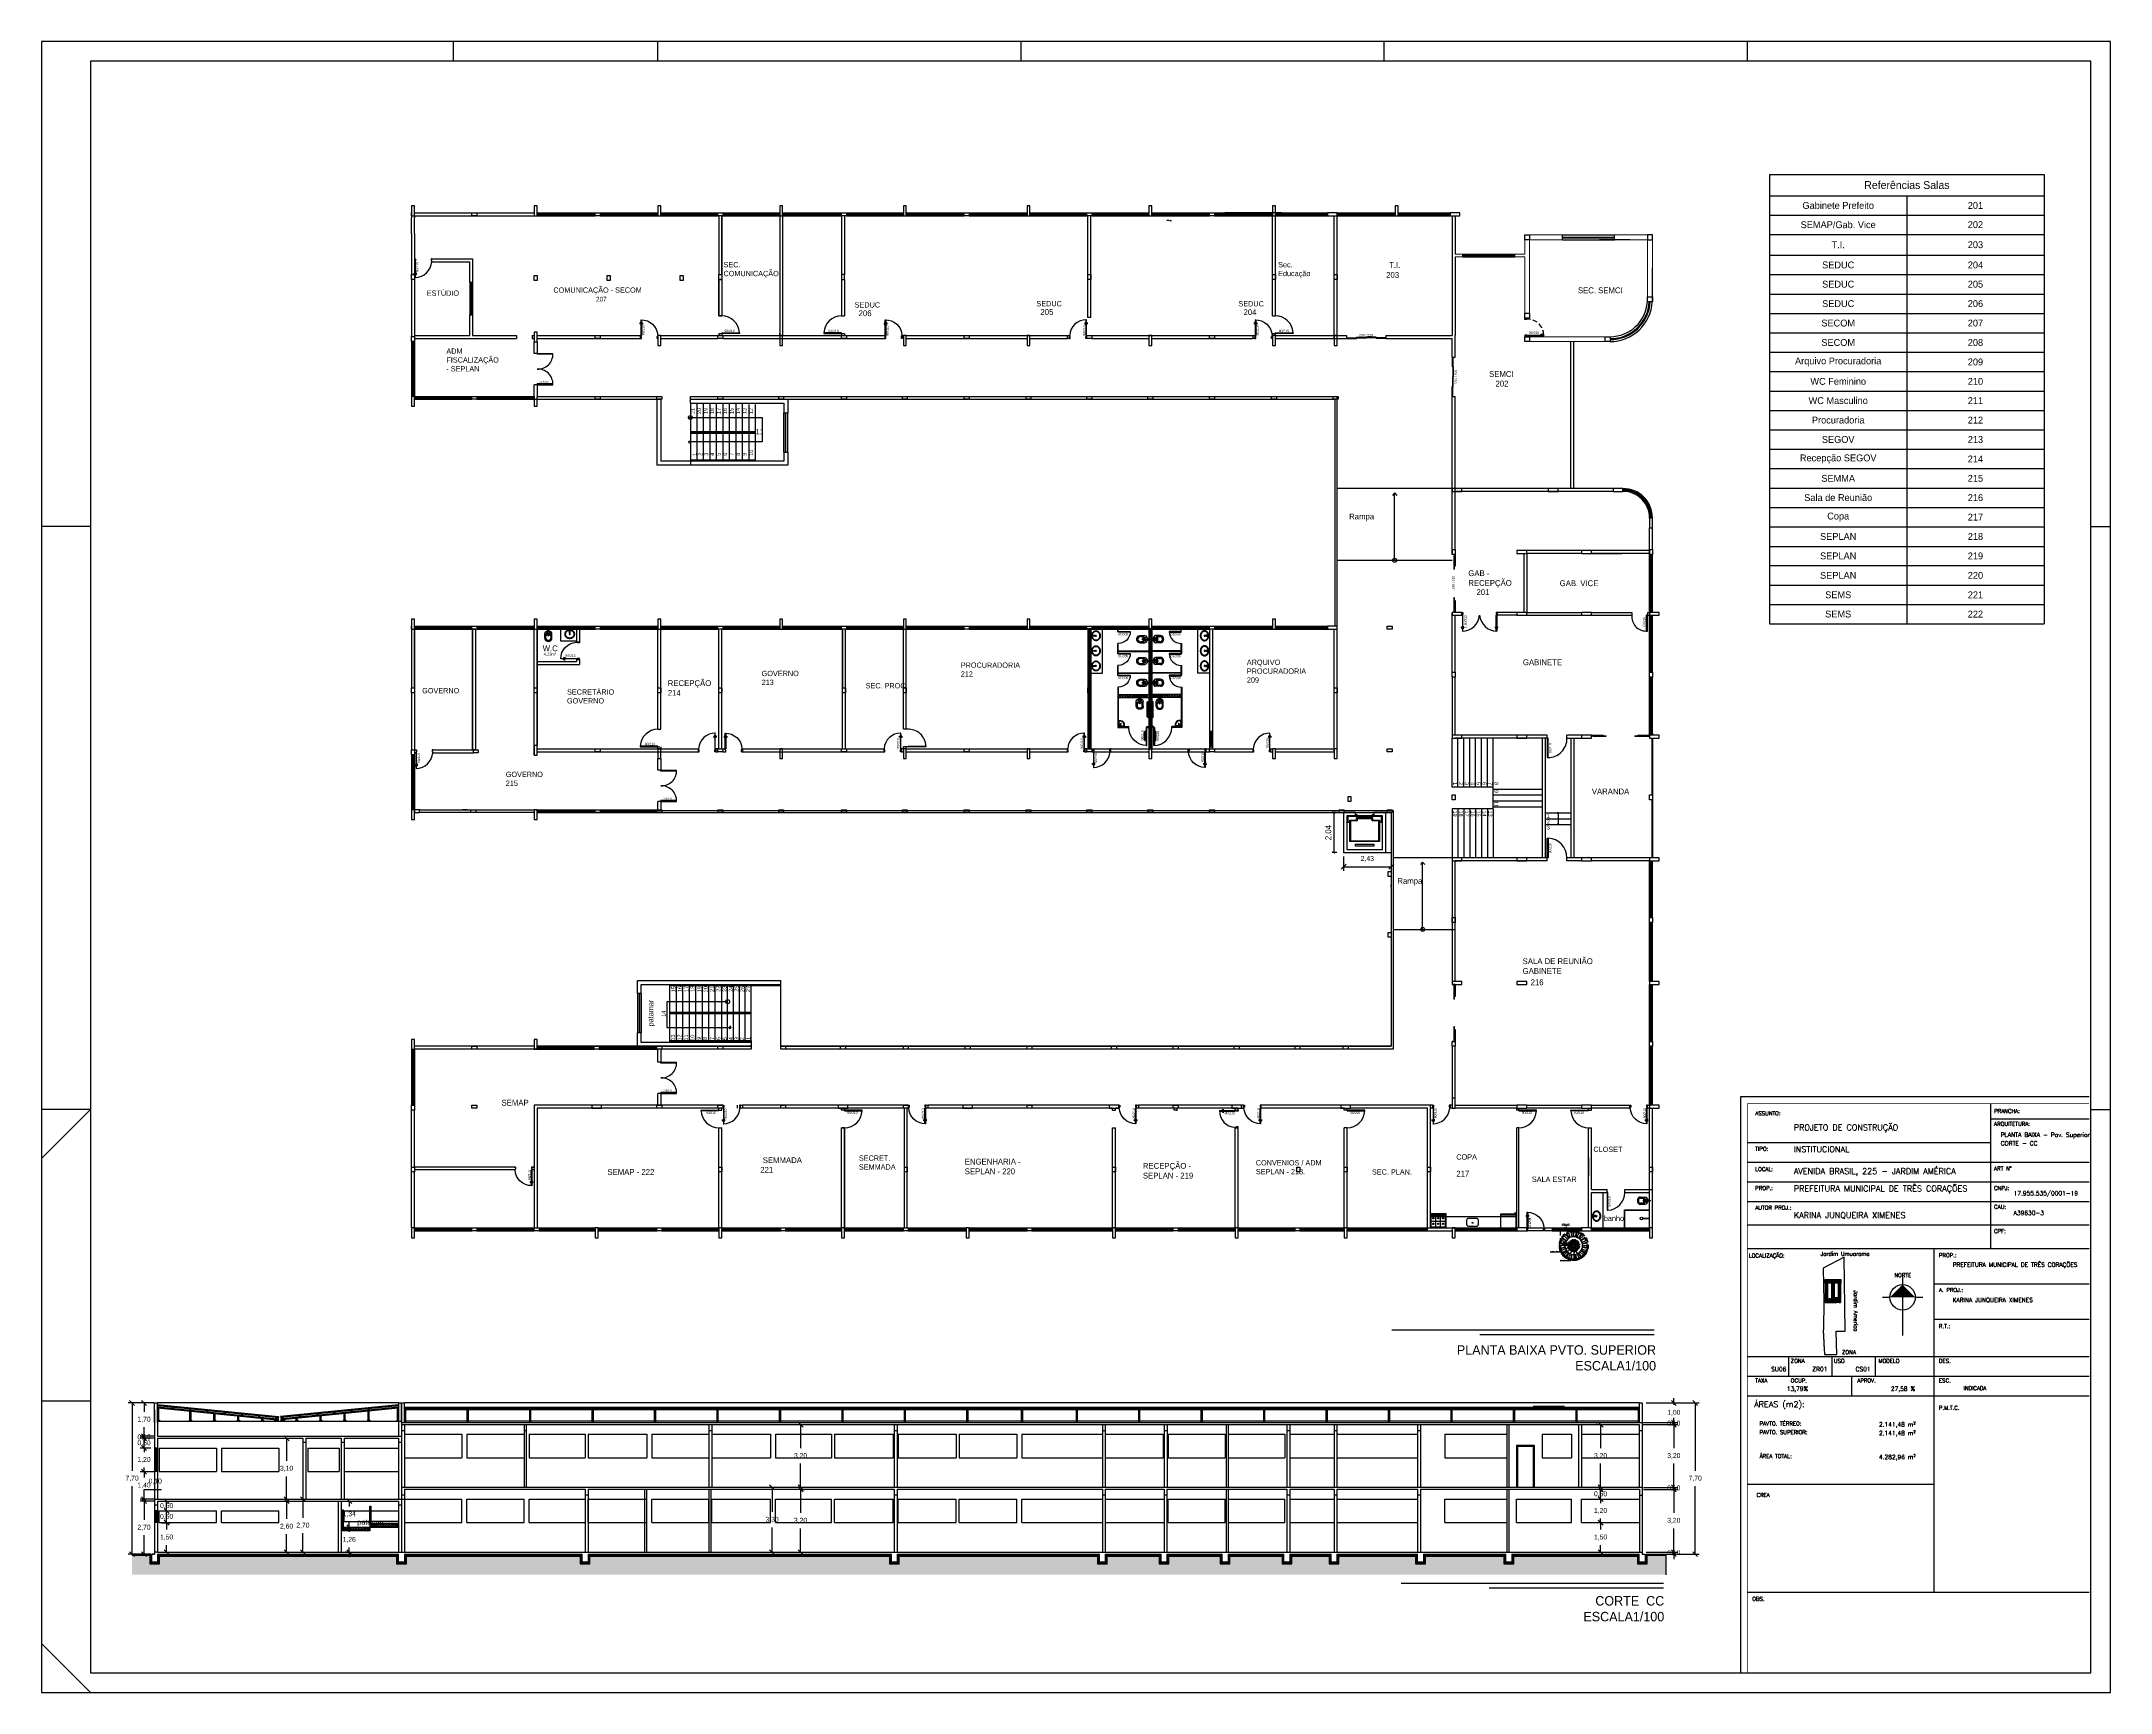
# Model space of a CAD drawing. Header units: inches. Extents: x 1211 to 1586, y 4594 to 4984.
# Drawn here: x 1416.6 to 1522, y 4593.6 to 4677.7 of the extents above; entities that cross this region are included whole.
import ezdxf

# ---------------------------------------------------------------- set-up
doc = ezdxf.new("R2010")
doc.units = ezdxf.units.IN
doc.header["$MEASUREMENT"] = 0
for name, pattern in [('CENTER', [2, 1.25, -0.25, 0.25, -0.25]), ('CERCA', [9.4, 8, -0.7, 0, -0.7]), ('CONTINU', [0]), ('DASHED2', [0.375, 0.25, -0.125]), ('HIDDEN', [0.375, 0.25, -0.125])]:
    doc.linetypes.add(name, pattern=pattern)
for name, color, linetype in [('.5', 5, 'Continuous'), ('0.1', 1, 'Continuous'), ('0.4', 8, 'Continuous'), ('0.8', 8, 'Continuous'), ('005', 1, 'Continuous'), ('01', 1, 'Continuous'), ('02', 2, 'Continuous'), ('03', 3, 'Continuous'), ('1', 1, 'Continuous'), ('2', 2, 'Continuous'), ('AMARELO', 2, 'Continuous'), ('Block1', 1, 'Continuous'), ('Block2', 2, 'Continuous'), ('Capa4', 4, 'Continuous'), ('COLUNAS', 5, 'Continuous'), ('incendio', 1, 'Continuous'), ('JANELAS', 4, 'Continuous'), ('Layer1', 1, 'Continuous'), ('LINHAS', 2, 'Continuous'), ('PAREDE', 5, 'Continuous'), ('PORTA', 3, 'Continuous'), ('PORTAS', 1, 'Continuous'), ('S2MARGF', 4, 'Continuous'), ('S2MARGG', 13, 'Continuous'), ('TEXTO', 8, 'Continuous'), ('Vão', 2, 'Continuous')]:
    doc.layers.add(name, color=color, linetype=linetype)
doc.layers.add('DESENHO', color=7, linetype='Continuous', lineweight=5)
doc.styles.add('ROMANS', font='romans', dxfattribs={"height": 0.2})
doc.dimstyles.new('COTA R 2', dxfattribs={"dimscale": 0.5, "dimtxt": 0.6, "dimasz": 0.25, "dimexe": 0.18, "dimexo": 0.0625, "dimgap": 0.25, "dimtad": 1, "dimzin": 0, "dimdsep": 46, "dimtxsty": 'Standard', "dimblk": 'ARCHTICK', "dimcen": 0.09, "dimclrd": 6, "dimclre": 6, "dimclrt": 6, "dimadec": 0, "dimazin": 0, "dimtfac": 1, "dimtofl": 0, "dimtmove": 0, "dimatfit": 3, "dimldrblk": 'ARCHTICK', "dimfxl": 0.3, "dimfxlon": 1, "dimtolj": 1, "dimtzin": 0, "dimarcsym": 0})
doc.dimstyles.new('ISO-25', dxfattribs={"dimtxt": 0.25, "dimasz": 0.25, "dimexe": 0.2, "dimexo": 0.2, "dimgap": 0.25, "dimtad": 1, "dimtih": 1, "dimtoh": 1, "dimzin": 1, "dimtxsty": 'Standard', "dimblk": 'OBLIQUE', "dimcen": 0.5, "dimclrd": 8, "dimclre": 8, "dimclrt": 8, "dimazin": 0, "dimtfac": 1, "dimtmove": 0, "dimatfit": 1, "dimldrblk": 'OBLIQUE', "dimfxl": 1, "dimarcsym": 0})

# ---------------------------------------------------------------- blocks, each defined once
blk = doc.blocks.new('A$C651E2A38')
at = {"layer": '0.1'}
for p, q in [((0.8, 0.79), (0.8, 0.73)), ((0.8, 0.73), (0.81, 0.73)), ((0.83, 0.8), (0.81, 0.8)), ((0.81, 0.73), (0.81, 0.79)), ((0.81, 0.79), (0.83, 0.79)), ((0.87, 0.95), (0.85, 0.95)), ((0.85, 0.95), (0.85, 0.15)), ((0.85, 0.15), (0.87, 0.15)), ((0.87, 0.15), (0.87, 0.95)), ((0.9, 0.8), (0.91, 0.8)), ((0.91, 0.79), (0.9, 0.79)), ((0.91, 0.73), (0.91, 0.79)), ((0.92, 0.73), (0.91, 0.73)), ((0.92, 0.79), (0.92, 0.73))]:
    blk.add_line(p, q, dxfattribs=at)
for points in [[(0, 0), (0.05, 0), (0.05, 0.1), (0.02, 0.1), (0.02, 0.15), (0, 0.15)], [(0.9, 0), (0.85, 0), (0.85, 0.1), (0.87, 0.1), (0.87, 0.15), (0.9, 0.15)]]:
    blk.add_lwpolyline(points, dxfattribs=at)
for points in [[(0.83, 0.82), (0.84, 0.82), (0.84, 0.78), (0.83, 0.78)], [(0.85, 0.82), (0.84, 0.82), (0.84, 0.75), (0.85, 0.75)], [(0.87, 0.82), (0.89, 0.82), (0.89, 0.75), (0.87, 0.75)], [(0.9, 0.82), (0.89, 0.82), (0.89, 0.78), (0.9, 0.78)]]:
    blk.add_lwpolyline(points, close=True, dxfattribs=at)
for centre, radius, start, end in [((0.86, 0.11), 0.838, 89.1457, 177.3829), ((0.81, 0.79), 0.01, 90, 180), ((0.91, 0.79), 0.01, 0, 90)]:
    blk.add_arc(centre, radius, start, end, dxfattribs=at)
blk = doc.blocks.new('PORTA80')
at = {"layer": 'PORTA'}
for p, q in [((-0.87, 0.15), (-0.9, 0.15)), ((-0.85, 0), (-0.9, 0)), ((-0.87, 0.15), (-0.87, 0.11)), ((-0.85, 0.11), (-0.87, 0.11)), ((-0.85, 0.11), (-0.85, 0)), ((-0.11, 0.82), (-0.11, 0.89)), ((-0.11, 0.82), (-0.09, 0.82)), ((-0.09, 0.91), (-0.07, 0.91)), ((-0.09, 0.89), (-0.07, 0.89)), ((-0.09, 0.82), (-0.09, 0.89)), ((-0.08, 0.91), (-0.08, 0.89)), ((-0.07, 0.87), (-0.07, 0.92)), ((-0.06, 0.92), (-0.07, 0.92)), ((-0.06, 0.87), (-0.07, 0.87)), ((-0.06, 0.15), (-0.06, 0.97)), ((-0.06, 0.97), (-0.03, 0.97)), ((-0.06, 0.15), (-0.03, 0.15)), ((-0.05, 0.11), (-0.03, 0.11)), ((-0.05, 0.11), (-0.05, 0)), ((-0.05, 0), (0, 0)), ((-0.03, 0.15), (-0.03, 0.97)), ((-0.02, 0.92), (-0.03, 0.92)), ((-0.02, 0.87), (-0.03, 0.87)), ((-0.03, 0.15), (-0.03, 0.11)), ((-0.03, 0.15), (0, 0.15)), ((-0.02, 0.87), (-0.02, 0.92)), ((-0.02, 0.91), (0, 0.91)), ((-0.02, 0.89), (0, 0.89)), ((-0.01, 0.91), (-0.01, 0.89)), ((0, 0.82), (0, 0.89)), ((0, 0.82), (0.02, 0.82)), ((0.02, 0.82), (0.02, 0.89))]:
    blk.add_line(p, q, dxfattribs=at)
at = {"layer": 'PORTA', "linetype": 'HIDDEN'}
blk.add_arc((-0.05, 0.15), 0.82, 91.2226, 180, dxfattribs=at)
at = {"layer": 'PORTA'}
for centre, start, end in [((-0.09, 0.89), 90, 180), ((0, 0.89), 0, 90)]:
    blk.add_arc(centre, 0.02, start, end, dxfattribs=at)
blk = doc.blocks.new('_OBLIQUE')
at = {"color": 0, "linetype": 'ByBlock'}
blk.add_line((-0.5, -0.5), (0.5, 0.5), dxfattribs=at)
blk = doc.blocks.new('*D307')
at = {"layer": '1', "color": 8, "lineweight": -2, "transparency": 16777216}
for p, q in [((1482.94, 4636.17), (1482.94, 4635.45)), ((1482.94, 4635.65), (1485.37, 4635.65)), ((1485.37, 4636.17), (1485.37, 4635.45))]:
    blk.add_line(p, q, dxfattribs=at)
at = {"layer": 'Defpoints', "color": 0, "transparency": 16777216}
for p in [(1482.94, 4636.37), (1485.37, 4636.37), (1485.37, 4635.65)]:
    blk.add_point(p, dxfattribs=at)
at = {"layer": '1', "color": 8, "lineweight": -2, "transparency": 16777216, "xscale": 0.25, "yscale": 0.25, "zscale": 0.25, "rotation": 180}
blk.add_blockref('_OBLIQUE', (1482.94, 4635.65), dxfattribs=at)
at = {"layer": '1', "color": 8, "lineweight": -2, "transparency": 16777216, "xscale": 0.25, "yscale": 0.25, "zscale": 0.25}
blk.add_blockref('_OBLIQUE', (1485.37, 4635.65), dxfattribs=at)
at = {"layer": '1', "color": 8, "transparency": 16777216, "insert": (1484.15, 4636.05), "char_height": 0.25, "attachment_point": 5}
blk.add_mtext('2,43', dxfattribs=at)
blk = doc.blocks.new('torn_ acion_ autom_ parede _banh__ - generica_1-274-XX and - 02 APR')
at = {"layer": '0.8'}
for p, q in [((85, -55), (85, -65)), ((85, -65), (165, -65)), ((90, -55), (160, -55)), ((100, -65), (100, -235)), ((100, -235), (150, -235)), ((150, -245), (100, -245)), ((100, -245), (100, -269)), ((100, -269), (150, -269)), ((105, -235), (105, -245)), ((145, -245), (145, -235)), ((150, -235), (150, -65)), ((150, -269), (150, -245)), ((165, -65), (165, -55))]:
    blk.add_line(p, q, dxfattribs=at)
blk = doc.blocks.new('VASO')
at = {"color": 0, "linetype": 'Continuous'}
blk.add_lwpolyline([(-0.0015, -0.0151, 0.111499), (0.0015, -0.0151)], format="xyb", dxfattribs=at)
at = {"layer": '0.8', "linetype": 'ByBlock', "ltscale": 0.01}
for p, q in [((-0.0008, -0.0018), (-0.0008, 0)), ((0.0008, -0.0018), (0.0008, 0))]:
    blk.add_line(p, q, dxfattribs=at)
at = {"layer": '0.8', "linetype": 'CENTER', "ltscale": 0.01}
blk.add_line((0, -0.0081), (0, 0.0018), dxfattribs=at)
at = {"layer": '0.8', "linetype": 'ByBlock'}
for points in [[(-0.0031, -0.0029, 0.319419), (-0.0045, -0.0049)], [(-0.0045, -0.0112, 0.35064), (-0.0015, -0.0151)], [(-0.0026, -0.0057, 0.297228), (-0.0034, -0.007)], [(-0.002, -0.0065, 0.306213), (-0.0034, -0.0086)], [(-0.0034, -0.0113, 0.008003), (-0.0034, -0.007)], [(-0.0034, -0.0113, 0.366179), (-0.0013, -0.0139)], [(-0.0032, -0.0113, 0.00507), (-0.0031, -0.0085)], [(-0.0032, -0.0113, 0.365737), (-0.0012, -0.0137)], [(-0.0013, -0.0026, 0.074714), (-0.0031, -0.0029)], [(-0.0018, -0.0066, 0.312502), (-0.0031, -0.0085)], [(0.0026, -0.0057, 0.221331), (-0.0026, -0.0057)], [(-0.0013, -0.0018, 0.378909), (-0.0023, -0.0027)], [(-0.002, -0.0039, 1), (-0.002, -0.0043)], [(-0.002, -0.0043, 1), (-0.002, -0.0039)], [(0.002, -0.0065, 0.196765), (-0.002, -0.0065)], [(0.0018, -0.0066, 0.184122), (-0.0018, -0.0066)], [(0.0013, -0.0026, 0.017899), (-0.0013, -0.0026)], [(-0.0013, -0.0139, 0.09251), (0.0013, -0.0139)], [(-0.001, -0.0018, 0.414213), (-0.0012, -0.002)], [(-0.0012, -0.0137, 0.092572), (0.0012, -0.0137)], [(-0.001, -0.0071, 0.999992), (0.001, -0.0071)], [(0.0012, -0.002, 0.414213), (0.001, -0.0018)], [(0.0012, -0.0137, 0.365737), (0.0032, -0.0113)], [(0.0023, -0.0027, 0.378909), (0.0013, -0.0018)], [(0.0031, -0.0029, 0.074714), (0.0013, -0.0026)], [(0.0013, -0.0139, 0.365737), (0.0034, -0.0113)], [(0.0015, -0.0151, 0.35064), (0.0045, -0.0112)], [(0.002, -0.0039, 1), (0.002, -0.0043)], [(0.0031, -0.0085, 0.312273), (0.0018, -0.0066)], [(0.002, -0.0043, 1), (0.002, -0.0039)], [(0.0034, -0.0086, 0.306739), (0.002, -0.0065)], [(0.0034, -0.007, 0.295957), (0.0026, -0.0057)], [(0.0045, -0.0049, 0.319888), (0.0031, -0.0029)], [(0.0031, -0.0085, 0.00507), (0.0032, -0.0113)], [(0.0034, -0.007, 0.008013), (0.0034, -0.0113)]]:
    blk.add_lwpolyline(points, format="xyb", dxfattribs=at)
for points in [[(-0.0045, -0.0112), (-0.0045, -0.0049)], [(-0.0013, -0.0018), (0.0013, -0.0018)], [(-0.0012, -0.0026), (-0.0012, -0.002)], [(-0.001, -0.0071), (-0.001, -0.0063)], [(0.001, -0.0071), (0.001, -0.0063)], [(0.0012, -0.0026), (0.0012, -0.002)], [(0.0045, -0.0112), (0.0045, -0.0049)]]:
    blk.add_lwpolyline(points, dxfattribs=at)
at = {"layer": '0.8', "linetype": 'CENTER'}
for points in [[(-0.0025, -0.0041), (-0.0014, -0.0041)], [(-0.002, -0.0045), (-0.002, -0.0037)], [(0.0012, -0.0041), (0.0026, -0.0041)], [(0.002, -0.0046), (0.002, -0.0036)]]:
    blk.add_lwpolyline(points, dxfattribs=at)
blk = doc.blocks.new('_ARCHTICK')
at = {"color": 0, "linetype": 'ByBlock', "ltscale": 0.05, "const_width": 0.15}
blk.add_lwpolyline([(-0.5, -0.5), (0.5, 0.5)], dxfattribs=at)
blk = doc.blocks.new('*D310')
at = {"layer": '1', "color": 8, "lineweight": -2, "transparency": 16777216}
for p, q in [((1453.83, 4604.04), (1453.83, 4602.79)), ((1453.83, 4600.74), (1453.83, 4602))]:
    blk.add_line(p, q, dxfattribs=at)
at = {"layer": 'Defpoints', "color": 0, "transparency": 16777216}
for p in [(1453.83, 4604.04), (1453.83, 4600.74), (1453.83, 4600.74)]:
    blk.add_point(p, dxfattribs=at)
at = {"layer": '1', "color": 8, "lineweight": -2, "transparency": 16777216, "xscale": 0.25, "yscale": 0.25, "zscale": 0.25}
for p, rotation in [((1453.83, 4604.04), 90), ((1453.83, 4600.74), 270)]:
    blk.add_blockref('_OBLIQUE', p, dxfattribs=dict(at, rotation=rotation))
at = {"layer": '1', "color": 8, "transparency": 16777216, "insert": (1453.83, 4602.39), "char_height": 0.25, "attachment_point": 5}
blk.add_mtext('3,30', dxfattribs=at)
blk = doc.blocks.new('*D311')
at = {"layer": '1', "color": 8, "lineweight": -2, "transparency": 16777216}
for p, q in [((1455.26, 4603.94), (1455.48, 4603.94)), ((1455.28, 4603.94), (1455.28, 4602.74)), ((1455.28, 4600.74), (1455.28, 4601.95)), ((1455.26, 4600.74), (1455.48, 4600.74))]:
    blk.add_line(p, q, dxfattribs=at)
at = {"layer": 'Defpoints', "color": 0, "transparency": 16777216}
for p in [(1455.06, 4603.94), (1455.06, 4600.74), (1455.28, 4600.74)]:
    blk.add_point(p, dxfattribs=at)
at = {"layer": '1', "color": 8, "lineweight": -2, "transparency": 16777216, "xscale": 0.25, "yscale": 0.25, "zscale": 0.25}
for p, rotation in [((1455.28, 4603.94), 90), ((1455.28, 4600.74), 270)]:
    blk.add_blockref('_OBLIQUE', p, dxfattribs=dict(at, rotation=rotation))
at = {"layer": '1', "color": 8, "transparency": 16777216, "insert": (1455.28, 4602.34), "char_height": 0.25, "attachment_point": 5}
blk.add_mtext('3,20', dxfattribs=at)
blk = doc.blocks.new('*D312')
at = {"layer": '1', "color": 8, "lineweight": -2, "transparency": 16777216}
for p, q in [((1496.03, 4602.24), (1496.03, 4601.89)), ((1496.03, 4600.74), (1496.03, 4601.1))]:
    blk.add_line(p, q, dxfattribs=at)
at = {"layer": 'Defpoints', "color": 0, "transparency": 16777216}
for p in [(1496.03, 4602.24), (1496.03, 4600.74), (1496.03, 4600.74)]:
    blk.add_point(p, dxfattribs=at)
at = {"layer": '1', "color": 8, "lineweight": -2, "transparency": 16777216, "xscale": 0.25, "yscale": 0.25, "zscale": 0.25}
for p, rotation in [((1496.03, 4602.24), 90), ((1496.03, 4600.74), 270)]:
    blk.add_blockref('_OBLIQUE', p, dxfattribs=dict(at, rotation=rotation))
at = {"layer": '1', "color": 8, "transparency": 16777216, "insert": (1496.03, 4601.49), "char_height": 0.25, "attachment_point": 5}
blk.add_mtext('1,50', dxfattribs=at)
blk = doc.blocks.new('*D313')
at = {"layer": '1', "color": 8, "lineweight": -2, "transparency": 16777216}
for p, q in [((1496.03, 4603.44), (1496.03, 4603.69)), ((1496.03, 4603.44), (1496.03, 4603.24)), ((1496.03, 4602.24), (1496.03, 4602.45)), ((1496.03, 4602.24), (1496.03, 4601.99))]:
    blk.add_line(p, q, dxfattribs=at)
at = {"layer": 'Defpoints', "color": 0, "transparency": 16777216}
for p in [(1496.03, 4603.44), (1496.03, 4603.44), (1496.03, 4602.24)]:
    blk.add_point(p, dxfattribs=at)
at = {"layer": '1', "color": 8, "lineweight": -2, "transparency": 16777216, "xscale": 0.25, "yscale": 0.25, "zscale": 0.25}
for p, rotation in [((1496.03, 4603.44), 270), ((1496.03, 4602.24), 90)]:
    blk.add_blockref('_OBLIQUE', p, dxfattribs=dict(at, rotation=rotation))
at = {"layer": '1', "color": 8, "transparency": 16777216, "insert": (1496.03, 4602.84), "char_height": 0.25, "attachment_point": 5}
blk.add_mtext('1,20', dxfattribs=at)
blk = doc.blocks.new('*D314')
at = {"layer": '1', "color": 8, "lineweight": -2, "transparency": 16777216}
blk.add_line((1496.03, 4603.44), (1496.03, 4603.94), dxfattribs=at)
at = {"layer": 'Defpoints', "color": 0, "transparency": 16777216}
for p in [(1496.03, 4603.94), (1496.03, 4603.94), (1496.03, 4603.44)]:
    blk.add_point(p, dxfattribs=at)
at = {"layer": '1', "color": 8, "lineweight": -2, "transparency": 16777216, "xscale": 0.25, "yscale": 0.25, "zscale": 0.25}
for p, rotation in [((1496.03, 4603.94), 90), ((1496.03, 4603.44), 270)]:
    blk.add_blockref('_OBLIQUE', p, dxfattribs=dict(at, rotation=rotation))
at = {"layer": '1', "color": 8, "transparency": 16777216, "insert": (1496.03, 4603.69), "char_height": 0.25, "attachment_point": 5}
blk.add_mtext('0,50', dxfattribs=at)
blk = doc.blocks.new('*D315')
at = {"layer": '1', "color": 8, "lineweight": -2, "transparency": 16777216}
for p, q in [((1495.88, 4607.24), (1495.83, 4607.24)), ((1496.03, 4607.24), (1496.03, 4606.04)), ((1496.03, 4604.04), (1496.03, 4605.25)), ((1495.88, 4604.04), (1495.83, 4604.04))]:
    blk.add_line(p, q, dxfattribs=at)
at = {"layer": 'Defpoints', "color": 0, "transparency": 16777216}
for p in [(1496.03, 4607.24), (1496.08, 4607.24), (1496.08, 4604.04)]:
    blk.add_point(p, dxfattribs=at)
at = {"layer": '1', "color": 8, "lineweight": -2, "transparency": 16777216, "xscale": 0.25, "yscale": 0.25, "zscale": 0.25}
for p, rotation in [((1496.03, 4607.24), 90), ((1496.03, 4604.04), 270)]:
    blk.add_blockref('_OBLIQUE', p, dxfattribs=dict(at, rotation=rotation))
at = {"layer": '1', "color": 8, "transparency": 16777216, "insert": (1496.03, 4605.64), "char_height": 0.25, "attachment_point": 5}
blk.add_mtext('3,20', dxfattribs=at)
blk = doc.blocks.new('*D316')
at = {"layer": '1', "color": 8, "lineweight": -2, "transparency": 16777216}
for p, q in [((1498.35, 4600.74), (1499.96, 4600.74)), ((1499.76, 4600.74), (1499.76, 4600.99)), ((1499.76, 4600.64), (1499.76, 4600.74)), ((1498.35, 4600.64), (1499.96, 4600.64)), ((1499.76, 4600.64), (1499.76, 4600.39))]:
    blk.add_line(p, q, dxfattribs=at)
at = {"layer": 'Defpoints', "color": 0, "transparency": 16777216}
for p in [(1498.15, 4600.74), (1499.76, 4600.74), (1498.15, 4600.64)]:
    blk.add_point(p, dxfattribs=at)
at = {"layer": '1', "color": 8, "lineweight": -2, "transparency": 16777216, "xscale": 0.25, "yscale": 0.25, "zscale": 0.25}
for p, rotation in [((1499.76, 4600.74), 270), ((1499.76, 4600.64), 90)]:
    blk.add_blockref('_OBLIQUE', p, dxfattribs=dict(at, rotation=rotation))
at = {"layer": '1', "color": 8, "transparency": 16777216, "insert": (1499.76, 4600.69), "char_height": 0.25, "attachment_point": 5}
blk.add_mtext('0,10', dxfattribs=at)
blk = doc.blocks.new('*D317')
at = {"layer": '1', "color": 8, "lineweight": -2, "transparency": 16777216}
for p, q in [((1498.35, 4603.94), (1499.96, 4603.94)), ((1499.76, 4603.94), (1499.76, 4602.74)), ((1499.76, 4600.74), (1499.76, 4601.95)), ((1498.35, 4600.74), (1499.96, 4600.74))]:
    blk.add_line(p, q, dxfattribs=at)
at = {"layer": 'Defpoints', "color": 0, "transparency": 16777216}
for p in [(1498.15, 4603.94), (1499.76, 4603.94), (1498.15, 4600.74)]:
    blk.add_point(p, dxfattribs=at)
at = {"layer": '1', "color": 8, "lineweight": -2, "transparency": 16777216, "xscale": 0.25, "yscale": 0.25, "zscale": 0.25}
for p, rotation in [((1499.76, 4603.94), 90), ((1499.76, 4600.74), 270)]:
    blk.add_blockref('_OBLIQUE', p, dxfattribs=dict(at, rotation=rotation))
at = {"layer": '1', "color": 8, "transparency": 16777216, "insert": (1499.76, 4602.34), "char_height": 0.25, "attachment_point": 5}
blk.add_mtext('3,20', dxfattribs=at)
blk = doc.blocks.new('*D318')
at = {"layer": '1', "color": 8, "lineweight": -2, "transparency": 16777216}
for p, q in [((1498.21, 4604.04), (1499.96, 4604.04)), ((1498.21, 4603.94), (1499.96, 4603.94)), ((1499.76, 4604.04), (1499.76, 4604.29)), ((1499.76, 4603.94), (1499.76, 4604.04)), ((1499.76, 4603.94), (1499.76, 4603.69))]:
    blk.add_line(p, q, dxfattribs=at)
at = {"layer": 'Defpoints', "color": 0, "transparency": 16777216}
for p in [(1498.01, 4604.04), (1498.01, 4603.94), (1499.76, 4604.04)]:
    blk.add_point(p, dxfattribs=at)
at = {"layer": '1', "color": 8, "lineweight": -2, "transparency": 16777216, "xscale": 0.25, "yscale": 0.25, "zscale": 0.25}
for p, rotation in [((1499.76, 4604.04), 270), ((1499.76, 4603.94), 90)]:
    blk.add_blockref('_OBLIQUE', p, dxfattribs=dict(at, rotation=rotation))
at = {"layer": '1', "color": 8, "transparency": 16777216, "insert": (1499.76, 4603.99), "char_height": 0.25, "attachment_point": 5}
blk.add_mtext('0,10', dxfattribs=at)
blk = doc.blocks.new('*D319')
at = {"layer": '1', "color": 8, "lineweight": -2, "transparency": 16777216}
for p, q in [((1498.21, 4607.24), (1499.96, 4607.24)), ((1499.76, 4607.24), (1499.76, 4606.04)), ((1499.76, 4604.04), (1499.76, 4605.25)), ((1498.21, 4604.04), (1499.96, 4604.04))]:
    blk.add_line(p, q, dxfattribs=at)
at = {"layer": 'Defpoints', "color": 0, "transparency": 16777216}
for p in [(1498.01, 4607.24), (1499.76, 4607.24), (1498.01, 4604.04)]:
    blk.add_point(p, dxfattribs=at)
at = {"layer": '1', "color": 8, "lineweight": -2, "transparency": 16777216, "xscale": 0.25, "yscale": 0.25, "zscale": 0.25}
for p, rotation in [((1499.76, 4607.24), 90), ((1499.76, 4604.04), 270)]:
    blk.add_blockref('_OBLIQUE', p, dxfattribs=dict(at, rotation=rotation))
at = {"layer": '1', "color": 8, "transparency": 16777216, "insert": (1499.76, 4605.64), "char_height": 0.25, "attachment_point": 5}
blk.add_mtext('3,20', dxfattribs=at)
blk = doc.blocks.new('*D320')
at = {"layer": '1', "color": 8, "lineweight": -2, "transparency": 16777216}
for p, q in [((1498.2, 4607.34), (1499.96, 4607.34)), ((1498.2, 4607.24), (1499.96, 4607.24)), ((1499.76, 4607.34), (1499.76, 4607.59)), ((1499.76, 4607.24), (1499.76, 4607.34)), ((1499.76, 4607.24), (1499.76, 4606.99))]:
    blk.add_line(p, q, dxfattribs=at)
at = {"layer": 'Defpoints', "color": 0, "transparency": 16777216}
for p in [(1498, 4607.34), (1498, 4607.24), (1499.76, 4607.34)]:
    blk.add_point(p, dxfattribs=at)
at = {"layer": '1', "color": 8, "lineweight": -2, "transparency": 16777216, "xscale": 0.25, "yscale": 0.25, "zscale": 0.25}
for p, rotation in [((1499.76, 4607.34), 270), ((1499.76, 4607.24), 90)]:
    blk.add_blockref('_OBLIQUE', p, dxfattribs=dict(at, rotation=rotation))
at = {"layer": '1', "color": 8, "transparency": 16777216, "insert": (1499.76, 4607.29), "char_height": 0.25, "attachment_point": 5}
blk.add_mtext('0,10', dxfattribs=at)
blk = doc.blocks.new('*D321')
at = {"layer": '1', "color": 8, "lineweight": -2, "transparency": 16777216}
for p, q in [((1498.35, 4608.34), (1499.96, 4608.34)), ((1499.76, 4608.34), (1499.76, 4608.59)), ((1499.76, 4608.34), (1499.76, 4608.24)), ((1498.35, 4607.34), (1499.96, 4607.34)), ((1499.76, 4607.34), (1499.76, 4607.45)), ((1499.76, 4607.34), (1499.76, 4607.09))]:
    blk.add_line(p, q, dxfattribs=at)
at = {"layer": 'Defpoints', "color": 0, "transparency": 16777216}
for p in [(1498.15, 4608.34), (1499.76, 4608.34), (1498.15, 4607.34)]:
    blk.add_point(p, dxfattribs=at)
at = {"layer": '1', "color": 8, "lineweight": -2, "transparency": 16777216, "xscale": 0.25, "yscale": 0.25, "zscale": 0.25}
for p, rotation in [((1499.76, 4608.34), 270), ((1499.76, 4607.34), 90)]:
    blk.add_blockref('_OBLIQUE', p, dxfattribs=dict(at, rotation=rotation))
at = {"layer": '1', "color": 8, "transparency": 16777216, "insert": (1499.76, 4607.84), "char_height": 0.25, "attachment_point": 5}
blk.add_mtext('1,00', dxfattribs=at)
blk = doc.blocks.new('*D322')
at = {"layer": '1', "color": 8, "lineweight": -2, "transparency": 16777216}
for p, q in [((1498.35, 4608.34), (1501.05, 4608.34)), ((1500.85, 4608.34), (1500.85, 4604.89)), ((1500.85, 4600.64), (1500.85, 4604.1)), ((1498.35, 4600.64), (1501.05, 4600.64))]:
    blk.add_line(p, q, dxfattribs=at)
at = {"layer": 'Defpoints', "color": 0, "transparency": 16777216}
for p in [(1498.15, 4608.34), (1498.15, 4600.64), (1500.85, 4600.64)]:
    blk.add_point(p, dxfattribs=at)
at = {"layer": '1', "color": 8, "lineweight": -2, "transparency": 16777216, "xscale": 0.25, "yscale": 0.25, "zscale": 0.25}
for p, rotation in [((1500.85, 4608.34), 90), ((1500.85, 4600.64), 270)]:
    blk.add_blockref('_OBLIQUE', p, dxfattribs=dict(at, rotation=rotation))
at = {"layer": '1', "color": 8, "transparency": 16777216, "insert": (1500.85, 4604.49), "char_height": 0.25, "attachment_point": 5}
blk.add_mtext('7,70', dxfattribs=at)
blk = doc.blocks.new('*D323')
at = {"layer": '1', "color": 8, "lineweight": -2, "transparency": 16777216}
for p, q in [((1455.28, 4607.24), (1455.28, 4606.04)), ((1455.28, 4604.04), (1455.28, 4605.25))]:
    blk.add_line(p, q, dxfattribs=at)
at = {"layer": 'Defpoints', "color": 0, "transparency": 16777216}
for p in [(1455.28, 4607.24), (1455.28, 4607.24), (1455.28, 4604.04)]:
    blk.add_point(p, dxfattribs=at)
at = {"layer": '1', "color": 8, "lineweight": -2, "transparency": 16777216, "xscale": 0.25, "yscale": 0.25, "zscale": 0.25}
for p, rotation in [((1455.28, 4607.24), 90), ((1455.28, 4604.04), 270)]:
    blk.add_blockref('_OBLIQUE', p, dxfattribs=dict(at, rotation=rotation))
at = {"layer": '1', "color": 8, "transparency": 16777216, "insert": (1455.28, 4605.64), "char_height": 0.25, "attachment_point": 5}
blk.add_mtext('3,20', dxfattribs=at)
blk = doc.blocks.new('*D324')
at = {"layer": '1', "color": 8, "lineweight": -2, "transparency": 16777216}
for p, q in [((1422.73, 4602.24), (1423.19, 4602.24)), ((1422.99, 4602.24), (1422.99, 4601.89)), ((1422.65, 4600.74), (1423.19, 4600.74)), ((1422.99, 4600.74), (1422.99, 4601.1))]:
    blk.add_line(p, q, dxfattribs=at)
at = {"layer": 'Defpoints', "color": 0, "transparency": 16777216}
for p in [(1422.53, 4602.24), (1422.99, 4602.24), (1422.45, 4600.74)]:
    blk.add_point(p, dxfattribs=at)
at = {"layer": '1', "color": 8, "lineweight": -2, "transparency": 16777216, "xscale": 0.25, "yscale": 0.25, "zscale": 0.25}
for p, rotation in [((1422.99, 4602.24), 90), ((1422.99, 4600.74), 270)]:
    blk.add_blockref('_OBLIQUE', p, dxfattribs=dict(at, rotation=rotation))
at = {"layer": '1', "color": 8, "transparency": 16777216, "insert": (1422.99, 4601.49), "char_height": 0.25, "attachment_point": 5}
blk.add_mtext('1,50', dxfattribs=at)
blk = doc.blocks.new('*D325')
at = {"layer": '1', "color": 8, "lineweight": -2, "transparency": 16777216}
for p, q in [((1422.73, 4602.84), (1423.19, 4602.84)), ((1422.99, 4602.24), (1422.99, 4602.84)), ((1422.73, 4602.24), (1423.19, 4602.24))]:
    blk.add_line(p, q, dxfattribs=at)
at = {"layer": 'Defpoints', "color": 0, "transparency": 16777216}
for p in [(1422.53, 4602.84), (1422.99, 4602.84), (1422.53, 4602.24)]:
    blk.add_point(p, dxfattribs=at)
at = {"layer": '1', "color": 8, "lineweight": -2, "transparency": 16777216, "xscale": 0.25, "yscale": 0.25, "zscale": 0.25}
for p, rotation in [((1422.99, 4602.84), 90), ((1422.99, 4602.24), 270)]:
    blk.add_blockref('_OBLIQUE', p, dxfattribs=dict(at, rotation=rotation))
at = {"layer": '1', "color": 8, "transparency": 16777216, "insert": (1422.99, 4602.54), "char_height": 0.25, "attachment_point": 5}
blk.add_mtext('0,60', dxfattribs=at)
blk = doc.blocks.new('*D326')
at = {"layer": '1', "color": 8, "lineweight": -2, "transparency": 16777216}
for p, q in [((1422.73, 4603.34), (1423.19, 4603.34)), ((1422.73, 4602.84), (1423.19, 4602.84)), ((1422.99, 4602.84), (1422.99, 4603.34))]:
    blk.add_line(p, q, dxfattribs=at)
at = {"layer": 'Defpoints', "color": 0, "transparency": 16777216}
for p in [(1422.53, 4603.34), (1422.53, 4602.84), (1422.99, 4603.34)]:
    blk.add_point(p, dxfattribs=at)
at = {"layer": '1', "color": 8, "lineweight": -2, "transparency": 16777216, "xscale": 0.25, "yscale": 0.25, "zscale": 0.25}
for p, rotation in [((1422.99, 4603.34), 90), ((1422.99, 4602.84), 270)]:
    blk.add_blockref('_OBLIQUE', p, dxfattribs=dict(at, rotation=rotation))
at = {"layer": '1', "color": 8, "transparency": 16777216, "insert": (1422.99, 4603.09), "char_height": 0.25, "attachment_point": 5}
blk.add_mtext('0,50', dxfattribs=at)
blk = doc.blocks.new('*D327')
at = {"layer": '1', "color": 8, "lineweight": -2, "transparency": 16777216}
for p, q in [((1429.1, 4603.34), (1429.1, 4602.44)), ((1429.1, 4600.74), (1429.1, 4601.65))]:
    blk.add_line(p, q, dxfattribs=at)
at = {"layer": 'Defpoints', "color": 0, "transparency": 16777216}
for p in [(1429.1, 4603.34), (1429.1, 4600.74), (1429.1, 4600.74)]:
    blk.add_point(p, dxfattribs=at)
at = {"layer": '1', "color": 8, "lineweight": -2, "transparency": 16777216, "xscale": 0.25, "yscale": 0.25, "zscale": 0.25}
for p, rotation in [((1429.1, 4603.34), 90), ((1429.1, 4600.74), 270)]:
    blk.add_blockref('_OBLIQUE', p, dxfattribs=dict(at, rotation=rotation))
at = {"layer": '1', "color": 8, "transparency": 16777216, "insert": (1429.1, 4602.04), "char_height": 0.25, "attachment_point": 5}
blk.add_mtext('2,60', dxfattribs=at)
blk = doc.blocks.new('*D328')
at = {"layer": '1', "color": 8, "lineweight": -2, "transparency": 16777216}
for p, q in [((1429.1, 4606.54), (1429.1, 4605.39)), ((1429.1, 4603.44), (1429.1, 4604.6))]:
    blk.add_line(p, q, dxfattribs=at)
at = {"layer": 'Defpoints', "color": 0, "transparency": 16777216}
for p in [(1429.1, 4606.54), (1429.1, 4606.54), (1429.1, 4603.44)]:
    blk.add_point(p, dxfattribs=at)
at = {"layer": '1', "color": 8, "lineweight": -2, "transparency": 16777216, "xscale": 0.25, "yscale": 0.25, "zscale": 0.25}
for p, rotation in [((1429.1, 4606.54), 90), ((1429.1, 4603.44), 270)]:
    blk.add_blockref('_OBLIQUE', p, dxfattribs=dict(at, rotation=rotation))
at = {"layer": '1', "color": 8, "transparency": 16777216, "insert": (1429.1, 4604.99), "char_height": 0.25, "attachment_point": 5}
blk.add_mtext('3,10', dxfattribs=at)
blk = doc.blocks.new('*D329')
at = {"layer": '1', "color": 8, "lineweight": -2, "transparency": 16777216}
for p, q in [((1429.88, 4603.44), (1430.13, 4603.44)), ((1429.93, 4603.44), (1429.93, 4602.49)), ((1429.88, 4600.74), (1430.13, 4600.74)), ((1429.93, 4600.74), (1429.93, 4601.7))]:
    blk.add_line(p, q, dxfattribs=at)
at = {"layer": 'Defpoints', "color": 0, "transparency": 16777216}
for p in [(1429.68, 4603.44), (1429.68, 4600.74), (1429.93, 4600.74)]:
    blk.add_point(p, dxfattribs=at)
at = {"layer": '1', "color": 8, "lineweight": -2, "transparency": 16777216, "xscale": 0.25, "yscale": 0.25, "zscale": 0.25}
for p, rotation in [((1429.93, 4603.44), 90), ((1429.93, 4600.74), 270)]:
    blk.add_blockref('_OBLIQUE', p, dxfattribs=dict(at, rotation=rotation))
at = {"layer": '1', "color": 8, "transparency": 16777216, "insert": (1429.93, 4602.09), "char_height": 0.25, "attachment_point": 5}
blk.add_mtext('2,70', dxfattribs=at)
blk = doc.blocks.new('*D330')
at = {"layer": '1', "color": 8, "lineweight": -2, "transparency": 16777216}
for p, q in [((1422.33, 4603.34), (1421.64, 4603.34)), ((1421.84, 4603.34), (1421.84, 4602.39)), ((1421.84, 4600.64), (1421.84, 4601.6)), ((1422.18, 4600.64), (1421.64, 4600.64))]:
    blk.add_line(p, q, dxfattribs=at)
at = {"layer": 'Defpoints', "color": 0, "transparency": 16777216}
for p in [(1421.84, 4603.34), (1422.53, 4603.34), (1422.38, 4600.64)]:
    blk.add_point(p, dxfattribs=at)
at = {"layer": '1', "color": 8, "lineweight": -2, "transparency": 16777216, "xscale": 0.25, "yscale": 0.25, "zscale": 0.25}
for p, rotation in [((1421.84, 4603.34), 90), ((1421.84, 4600.64), 270)]:
    blk.add_blockref('_OBLIQUE', p, dxfattribs=dict(at, rotation=rotation))
at = {"layer": '1', "color": 8, "transparency": 16777216, "insert": (1421.84, 4601.99), "char_height": 0.25, "attachment_point": 5}
blk.add_mtext('2,70', dxfattribs=at)
blk = doc.blocks.new('*D331')
at = {"layer": '1', "color": 8, "lineweight": -2, "transparency": 16777216}
for p, q in [((1421.84, 4603.44), (1421.84, 4603.94)), ((1421.84, 4603.94), (1422.72, 4603.94)), ((1422.33, 4603.44), (1421.64, 4603.44)), ((1422.33, 4603.34), (1421.64, 4603.34)), ((1421.84, 4603.34), (1421.84, 4603.44)), ((1421.84, 4603.34), (1421.84, 4603.09))]:
    blk.add_line(p, q, dxfattribs=at)
at = {"layer": 'Defpoints', "color": 0, "transparency": 16777216}
for p in [(1421.84, 4603.44), (1422.53, 4603.44), (1422.53, 4603.34)]:
    blk.add_point(p, dxfattribs=at)
at = {"layer": '1', "color": 8, "lineweight": -2, "transparency": 16777216, "xscale": 0.25, "yscale": 0.25, "zscale": 0.25}
for p, rotation in [((1421.84, 4603.44), 270), ((1421.84, 4603.34), 90)]:
    blk.add_blockref('_OBLIQUE', p, dxfattribs=dict(at, rotation=rotation))
at = {"layer": '1', "color": 8, "transparency": 16777216, "insert": (1422.41, 4604.34), "char_height": 0.25, "attachment_point": 5}
blk.add_mtext('0,10', dxfattribs=at)
blk = doc.blocks.new('*D332')
at = {"layer": '1', "color": 8, "lineweight": -2, "transparency": 16777216}
for p, q in [((1422.33, 4604.84), (1421.64, 4604.84)), ((1421.84, 4604.84), (1421.84, 4604.54)), ((1422.33, 4603.44), (1421.64, 4603.44)), ((1421.84, 4603.44), (1421.84, 4603.75))]:
    blk.add_line(p, q, dxfattribs=at)
at = {"layer": 'Defpoints', "color": 0, "transparency": 16777216}
for p in [(1421.84, 4604.84), (1422.53, 4604.84), (1422.53, 4603.44)]:
    blk.add_point(p, dxfattribs=at)
at = {"layer": '1', "color": 8, "lineweight": -2, "transparency": 16777216, "xscale": 0.25, "yscale": 0.25, "zscale": 0.25}
for p, rotation in [((1421.84, 4604.84), 90), ((1421.84, 4603.44), 270)]:
    blk.add_blockref('_OBLIQUE', p, dxfattribs=dict(at, rotation=rotation))
at = {"layer": '1', "color": 8, "transparency": 16777216, "insert": (1421.84, 4604.14), "char_height": 0.25, "attachment_point": 5}
blk.add_mtext('1,40', dxfattribs=at)
blk = doc.blocks.new('*D333')
at = {"layer": '1', "color": 8, "lineweight": -2, "transparency": 16777216}
for p, q in [((1422.18, 4606.04), (1421.64, 4606.04)), ((1421.84, 4606.04), (1421.84, 4606.29)), ((1421.84, 4606.04), (1421.84, 4605.84)), ((1421.84, 4604.84), (1421.84, 4605.05)), ((1422.18, 4604.84), (1421.64, 4604.84)), ((1421.84, 4604.84), (1421.84, 4604.59))]:
    blk.add_line(p, q, dxfattribs=at)
at = {"layer": 'Defpoints', "color": 0, "transparency": 16777216}
for p in [(1421.84, 4606.04), (1422.38, 4606.04), (1422.38, 4604.84)]:
    blk.add_point(p, dxfattribs=at)
at = {"layer": '1', "color": 8, "lineweight": -2, "transparency": 16777216, "xscale": 0.25, "yscale": 0.25, "zscale": 0.25}
for p, rotation in [((1421.84, 4606.04), 270), ((1421.84, 4604.84), 90)]:
    blk.add_blockref('_OBLIQUE', p, dxfattribs=dict(at, rotation=rotation))
at = {"layer": '1', "color": 8, "transparency": 16777216, "insert": (1421.84, 4605.44), "char_height": 0.25, "attachment_point": 5}
blk.add_mtext('1,20', dxfattribs=at)
blk = doc.blocks.new('*D334')
at = {"layer": '1', "color": 8, "lineweight": -2, "transparency": 16777216}
for p, q in [((1422.33, 4606.54), (1421.64, 4606.54)), ((1422.18, 4606.04), (1421.64, 4606.04)), ((1421.84, 4606.04), (1421.84, 4606.54))]:
    blk.add_line(p, q, dxfattribs=at)
at = {"layer": 'Defpoints', "color": 0, "transparency": 16777216}
for p in [(1421.84, 4606.54), (1422.38, 4606.04), (1422.53, 4606.54)]:
    blk.add_point(p, dxfattribs=at)
at = {"layer": '1', "color": 8, "lineweight": -2, "transparency": 16777216, "xscale": 0.25, "yscale": 0.25, "zscale": 0.25}
for p, rotation in [((1421.84, 4606.54), 90), ((1421.84, 4606.04), 270)]:
    blk.add_blockref('_OBLIQUE', p, dxfattribs=dict(at, rotation=rotation))
at = {"layer": '1', "color": 8, "transparency": 16777216, "insert": (1421.84, 4606.29), "char_height": 0.25, "attachment_point": 5}
blk.add_mtext('0,50', dxfattribs=at)
blk = doc.blocks.new('*D335')
at = {"layer": '1', "color": 8, "lineweight": -2, "transparency": 16777216}
for p, q in [((1422.33, 4606.64), (1421.64, 4606.64)), ((1422.33, 4606.54), (1421.64, 4606.54)), ((1421.84, 4606.64), (1421.84, 4606.89)), ((1421.84, 4606.54), (1421.84, 4606.64)), ((1421.84, 4606.54), (1421.84, 4606.29))]:
    blk.add_line(p, q, dxfattribs=at)
at = {"layer": 'Defpoints', "color": 0, "transparency": 16777216}
for p in [(1421.84, 4606.64), (1422.53, 4606.64), (1422.53, 4606.54)]:
    blk.add_point(p, dxfattribs=at)
at = {"layer": '1', "color": 8, "lineweight": -2, "transparency": 16777216, "xscale": 0.25, "yscale": 0.25, "zscale": 0.25}
for p, rotation in [((1421.84, 4606.64), 270), ((1421.84, 4606.54), 90)]:
    blk.add_blockref('_OBLIQUE', p, dxfattribs=dict(at, rotation=rotation))
at = {"layer": '1', "color": 8, "transparency": 16777216, "insert": (1421.84, 4606.59), "char_height": 0.25, "attachment_point": 5}
blk.add_mtext('0,10', dxfattribs=at)
blk = doc.blocks.new('*D336')
at = {"layer": '1', "color": 8, "lineweight": -2, "transparency": 16777216}
for p, q in [((1422.33, 4608.34), (1421.64, 4608.34)), ((1421.84, 4608.34), (1421.84, 4607.89)), ((1421.84, 4606.64), (1421.84, 4607.1)), ((1422.33, 4606.64), (1421.64, 4606.64))]:
    blk.add_line(p, q, dxfattribs=at)
at = {"layer": 'Defpoints', "color": 0, "transparency": 16777216}
for p in [(1421.84, 4608.34), (1422.53, 4608.34), (1422.53, 4606.64)]:
    blk.add_point(p, dxfattribs=at)
at = {"layer": '1', "color": 8, "lineweight": -2, "transparency": 16777216, "xscale": 0.25, "yscale": 0.25, "zscale": 0.25}
for p, rotation in [((1421.84, 4608.34), 90), ((1421.84, 4606.64), 270)]:
    blk.add_blockref('_OBLIQUE', p, dxfattribs=dict(at, rotation=rotation))
at = {"layer": '1', "color": 8, "transparency": 16777216, "insert": (1421.84, 4607.49), "char_height": 0.25, "attachment_point": 5}
blk.add_mtext('1,70', dxfattribs=at)
blk = doc.blocks.new('*D337')
at = {"layer": '1', "color": 8, "lineweight": -2, "transparency": 16777216}
for p, q in [((1422.18, 4608.34), (1421.03, 4608.34)), ((1421.23, 4608.34), (1421.23, 4604.89)), ((1421.23, 4600.64), (1421.23, 4604.1)), ((1422.18, 4600.64), (1421.03, 4600.64))]:
    blk.add_line(p, q, dxfattribs=at)
at = {"layer": 'Defpoints', "color": 0, "transparency": 16777216}
for p in [(1422.38, 4608.34), (1421.23, 4600.64), (1422.38, 4600.64)]:
    blk.add_point(p, dxfattribs=at)
at = {"layer": '1', "color": 8, "lineweight": -2, "transparency": 16777216, "xscale": 0.25, "yscale": 0.25, "zscale": 0.25}
for p, rotation in [((1421.23, 4608.34), 90), ((1421.23, 4600.64), 270)]:
    blk.add_blockref('_OBLIQUE', p, dxfattribs=dict(at, rotation=rotation))
at = {"layer": '1', "color": 8, "transparency": 16777216, "insert": (1421.23, 4604.49), "char_height": 0.25, "attachment_point": 5}
blk.add_mtext('7,70', dxfattribs=at)
blk = doc.blocks.new('*D338')
at = {"layer": '1', "color": 8, "lineweight": -2, "transparency": 16777216}
for p, q in [((1432.23, 4602), (1432.09, 4602)), ((1432.29, 4602), (1432.29, 4602.25)), ((1432.29, 4602), (1432.29, 4601.77)), ((1432.23, 4600.74), (1432.09, 4600.74)), ((1432.29, 4600.74), (1432.29, 4600.98)), ((1432.29, 4600.74), (1432.29, 4600.49))]:
    blk.add_line(p, q, dxfattribs=at)
at = {"layer": 'Defpoints', "color": 0, "transparency": 16777216}
for p in [(1432.43, 4602), (1432.29, 4600.74), (1432.43, 4600.74)]:
    blk.add_point(p, dxfattribs=at)
at = {"layer": '1', "color": 8, "lineweight": -2, "transparency": 16777216, "xscale": 0.25, "yscale": 0.25, "zscale": 0.25}
for p, rotation in [((1432.29, 4602), 270), ((1432.29, 4600.74), 90)]:
    blk.add_blockref('_OBLIQUE', p, dxfattribs=dict(at, rotation=rotation))
at = {"layer": '1', "color": 8, "transparency": 16777216, "insert": (1432.29, 4601.37), "char_height": 0.25, "attachment_point": 5}
blk.add_mtext('1,26', dxfattribs=at)
blk = doc.blocks.new('*D339')
at = {"layer": '1', "color": 8, "lineweight": -2, "transparency": 16777216}
for p, q in [((1432.29, 4603.34), (1432.29, 4603.07)), ((1432.29, 4602), (1432.29, 4602.28))]:
    blk.add_line(p, q, dxfattribs=at)
at = {"layer": 'Defpoints', "color": 0, "transparency": 16777216}
for p in [(1432.29, 4603.34), (1432.29, 4603.34), (1432.29, 4602)]:
    blk.add_point(p, dxfattribs=at)
at = {"layer": '1', "color": 8, "lineweight": -2, "transparency": 16777216, "xscale": 0.25, "yscale": 0.25, "zscale": 0.25}
for p, rotation in [((1432.29, 4603.34), 90), ((1432.29, 4602), 270)]:
    blk.add_blockref('_OBLIQUE', p, dxfattribs=dict(at, rotation=rotation))
at = {"layer": '1', "color": 8, "transparency": 16777216, "insert": (1432.29, 4602.67), "char_height": 0.25, "attachment_point": 5}
blk.add_mtext('1,34', dxfattribs=at)
blk = doc.blocks.new('Norte02')
at = {"layer": 'Block2'}
for p, q in [((0, 983), (0, 855)), ((-342, 641), (-214, 641)), ((0, 641), (0, 0)), ((214, 641), (342, 641))]:
    blk.add_line(p, q, dxfattribs=at)
blk.add_circle((0, 641), 214, dxfattribs=at)
blk.add_solid([(-214, 641), (0, 855), (214, 641)], dxfattribs=at)
blk = doc.blocks.new('P60')
at = {"layer": '0.8', "linetype": 'ByBlock'}
blk.add_lwpolyline([(0.01524, 0.01524), (0.014351, 0.01524), (0.014351, 0), (0.01524, 0)], close=True, dxfattribs=at)
blk.add_arc((0.01524, 0), 0.01524, 90, 180, dxfattribs=at)
blk = doc.blocks.new('lavp 45')
at = {"layer": '0.8', "linetype": 'CONTINU'}
for points in [[(-0.0049, -0.0049, 0.323321), (-0.005, -0.0053)], [(-0.005, -0.0053, 0.611483), (0.005, -0.0053)], [(-0.004, -0.0049, 0.361705), (-0.0041, -0.0057)], [(-0.0041, -0.0057, 0.518599), (0.0041, -0.0057)], [(-0.0029, -0.0029, 0.663839), (-0.0029, -0.003)], [(0, -0.0039, 1), (0, -0.005)], [(0, -0.0013, 1), (0, -0.0022)], [(0.0002, -0.0001, 0.421292), (-0.0002, -0.0001)], [(0, -0.0022, 1), (0, -0.0013)], [(0, -0.005, 1), (0, -0.0039)], [(0.0029, -0.003, 0.663873), (0.0029, -0.0029)], [(0.0041, -0.0057, 0.361462), (0.004, -0.0049)], [(0.005, -0.0053, 0.323388), (0.0049, -0.0049)]]:
    blk.add_lwpolyline(points, format="xyb", dxfattribs=at)
for points in [[(-0.0049, -0.0049), (-0.0002, -0.0001)], [(-0.004, -0.0049), (-0.0022, -0.003)], [(-0.0029, -0.003), (0.0029, -0.003)], [(0.0002, -0.0001), (0.0049, -0.0049)], [(0.0022, -0.003), (0.004, -0.0049)]]:
    blk.add_lwpolyline(points, dxfattribs=at)
blk = doc.blocks.new('Pcab90d')
at = {"layer": '0.8', "linetype": 'ByBlock'}
for p, q in [((0.0201, 0.0159), (0.0201, 0.0057)), ((0.0208, 0.0159), (0.0208, 0.0057)), ((0.0221, 0.0169), (0.0211, 0.0169)), ((0.0221, 0.0161), (0.0211, 0.0161)), ((0.0221, 0.0055), (0.0211, 0.0055)), ((0.0221, 0.0047), (0.0211, 0.0047))]:
    blk.add_line(p, q, dxfattribs=at)
blk.add_lwpolyline([(0.0221, 0), (0.0221, 0.0229), (0.0229, 0.0229), (0.0229, 0)], close=True, dxfattribs=at)
for centre, radius, start, end in [((0.0229, 0), 0.0229, 90, 180), ((0.0211, 0.0159), 0.00102, 90, 180), ((0.0211, 0.0057), 0.00102, 180, 270), ((0.0211, 0.0159), 0.000254, 90, 180), ((0.0211, 0.0057), 0.000254, 180, 270)]:
    blk.add_arc(centre, radius, start, end, dxfattribs=at)
blk = doc.blocks.new('*T399')
at = {"color": 0, "linetype": 'ByBlock', "lineweight": -2, "transparency": 16777216}
for p, q in [((0, 0), (13.99, 0)), ((0, 0), (0, -22.89)), ((13.99, 0), (13.99, -22.89)), ((0, -1.08), (13.99, -1.08)), ((0, -2.07), (13.99, -2.07)), ((7, -1.08), (7, -22.89)), ((0, -3.06), (13.99, -3.06)), ((0, -4.11), (13.99, -4.11)), ((0, -5.1), (13.99, -5.1)), ((0, -6.09), (13.99, -6.09)), ((0, -7.08), (13.99, -7.08)), ((0, -8.06), (13.99, -8.06)), ((0, -9.05), (13.99, -9.05)), ((0, -10.04), (13.99, -10.04)), ((0, -11.03), (13.99, -11.03)), ((0, -12.02), (13.99, -12.02)), ((0, -13.01), (13.99, -13.01)), ((0, -13.99), (13.99, -13.99)), ((0, -14.98), (13.99, -14.98)), ((0, -15.97), (13.99, -15.97)), ((0, -16.96), (13.99, -16.96)), ((0, -17.95), (13.99, -17.95)), ((0, -18.94), (13.99, -18.94)), ((0, -19.92), (13.99, -19.92)), ((0, -20.91), (13.99, -20.91)), ((0, -21.9), (13.99, -21.9)), ((0, -22.89), (13.99, -22.89))]:
    blk.add_line(p, q, dxfattribs=at)
at = {"color": 0, "transparency": 16777216, "attachment_point": 5}
for s, insert, char_height, width in [('Referências Salas', (7, -0.54), 0.4, 13.8712), ('Gabinete Prefeito', (3.5, -1.58), 0.35, 6.8756), ('201', (10.49, -1.58), 0.35, 6.8756), ('SEMAP/Gab. Vice', (3.5, -2.56), 0.35, 6.8756), ('202', (10.49, -2.56), 0.35, 6.8756), ('T.I.', (3.5, -3.58), 0.35, 6.8756), ('203', (10.49, -3.58), 0.35, 6.8756), ('SEDUC', (3.5, -4.61), 0.35, 6.8756), ('204', (10.49, -4.61), 0.35, 6.8756), ('SEDUC', (3.5, -5.59), 0.35, 6.8756), ('205', (10.49, -5.59), 0.35, 6.8756), ('SEDUC', (3.5, -6.58), 0.35, 6.8756), ('206', (10.49, -6.58), 0.35, 6.8756), ('SECOM', (3.5, -7.57), 0.35, 6.8756), ('SECOM', (3.5, -8.56), 0.35, 6.8756), ('207', (10.49, -7.57), 0.35, 6.8756), ('208', (10.49, -8.56), 0.35, 6.8756), ('Arquivo Procuradoria', (3.5, -9.55), 0.35, 6.8756), ('209', (10.49, -9.55), 0.35, 6.8756), ('WC Feminino', (3.5, -10.54), 0.35, 6.8756), ('210', (10.49, -10.54), 0.35, 6.8756), ('WC Masculino', (3.5, -11.52), 0.35, 6.8756), ('211', (10.49, -11.52), 0.35, 6.8756), ('Procuradoria', (3.5, -12.51), 0.35, 6.8756), ('212', (10.49, -12.51), 0.35, 6.8756), ('SEGOV', (3.5, -13.5), 0.35, 6.8756), ('213', (10.49, -13.5), 0.35, 6.8756), ('Recepção SEGOV', (3.5, -14.49), 0.35, 6.8756), ('214', (10.49, -14.49), 0.35, 6.8756), ('SEMMA', (3.5, -15.48), 0.35, 6.8756), ('215', (10.49, -15.48), 0.35, 6.8756), ('Sala de Reunião', (3.5, -16.46), 0.35, 6.8756), ('216', (10.49, -16.46), 0.35, 6.8756), ('Copa', (3.5, -17.45), 0.35, 6.8756), ('217', (10.49, -17.45), 0.35, 6.8756), ('SEPLAN', (3.5, -18.44), 0.35, 6.8756), ('218', (10.49, -18.44), 0.35, 6.8756), ('SEPLAN', (3.5, -19.43), 0.35, 6.8756), ('219', (10.49, -19.43), 0.35, 6.8756), ('SEPLAN', (3.5, -20.42), 0.35, 6.8756), ('220', (10.49, -20.42), 0.35, 6.8756), ('SEMS', (3.5, -21.41), 0.35, 6.8756), ('221', (10.49, -21.41), 0.35, 6.8756), ('SEMS', (3.5, -22.39), 0.35, 6.8756), ('222', (10.49, -22.39), 0.35, 6.8756)]:
    blk.add_mtext(s, dxfattribs=dict(at, insert=insert, char_height=char_height, width=width))
blk = doc.blocks.new('*D425')
at = {"color": 6, "lineweight": -2, "transparency": 16777216}
for p, q in [((1482.59, 4638.41), (1482.35, 4638.41)), ((1482.44, 4638.41), (1482.44, 4636.37)), ((1482.59, 4636.37), (1482.35, 4636.37))]:
    blk.add_line(p, q, dxfattribs=at)
at = {"layer": 'Defpoints', "color": 0, "transparency": 16777216}
for p in [(1482.94, 4638.41), (1482.44, 4636.37), (1482.94, 4636.37)]:
    blk.add_point(p, dxfattribs=at)
at = {"color": 6, "lineweight": -2, "transparency": 16777216, "xscale": 0.125, "yscale": 0.125, "zscale": 0.125}
for p, rotation in [((1482.44, 4638.41), 90), ((1482.44, 4636.37), 270)]:
    blk.add_blockref('_ARCHTICK', p, dxfattribs=dict(at, rotation=rotation))
at = {"color": 6, "transparency": 16777216, "insert": (1482.16, 4637.39), "char_height": 0.3, "attachment_point": 5, "rotation": 90}
blk.add_mtext('\\A1;2.04', dxfattribs=at)

msp = doc.modelspace()

# ---------------------------------------------------------------- hatches: boundary and pattern name
h = msp.add_hatch()
h.set_pattern_fill('ANSI31', color=256, scale=0.01, style=0)
h.set_pattern_definition([(45, (-1044.11018, 3741.217405), (-0.0224506403, 0.0224506403), [])])
h.paths.add_polyline_path([(1470.0667, 4641.6567), (1469.9167, 4641.6567), (1469.9167, 4647.8067), (1470.0667, 4647.8067)])
h = msp.add_hatch()
h.set_pattern_fill('ANSI31', color=256, scale=0.01, style=0)
h.set_pattern_definition([(45, (-1041.01018, 3741.2174), (-0.0224506403, 0.0224506403), [])])
h.paths.add_polyline_path([(1473.1667, 4641.6567), (1473.0167, 4641.6567), (1473.0167, 4647.8067), (1473.1667, 4647.8067)])
h = msp.add_hatch()
h.set_pattern_fill('ANSI31', color=256, scale=0.01, style=0)
h.set_pattern_definition([(45, (-1075.46018, 3741.167405), (-0.0224506403, 0.0224506403), [])])
h.paths.add_polyline_path([(1476.2667, 4642.5567), (1476.1167, 4642.5567), (1476.1167, 4641.7567), (1476.2667, 4641.7567)])
h = msp.add_hatch()
h.set_pattern_fill('EARTH', color=256, scale=0.1, style=0)
h.set_pattern_definition([(0, (-683.2191, 3638.0925), (0.635, 0.635), [0.635, -0.635]), (0, (-683.2191, 3638.33065), (0.635, 0.635), [0.635, -0.635]), (0, (-683.2191, 3638.5688), (0.635, 0.635), [0.635, -0.635]), (90, (-683.1397, 3638.64815), (-0.635, 0.635), [0.635, -0.635]), (90, (-682.9016, 3638.64815), (-0.635, 0.635), [0.635, -0.635]), (90, (-682.6635, 3638.64815), (-0.635, 0.635), [0.635, -0.635])])
h.paths.add_polyline_path([(1459.804, 4600.5441), (1444.554, 4600.5441), (1444.554, 4600.1441), (1444.054, 4600.1441), (1444.054, 4600.5441), (1435.204, 4600.5441), (1435.204, 4600.1441), (1434.704, 4600.1441), (1434.704, 4600.5441), (1422.629, 4600.5441), (1422.629, 4600.1441), (1422.129, 4600.1441), (1422.129, 4600.5941), (1421.229, 4600.5941), (1421.229, 4599.5941), (1499.354, 4599.5941), (1499.354, 4600.5941), (1498.404, 4600.5941), (1498.404, 4600.1441), (1497.904, 4600.1441), (1497.904, 4600.5441), (1491.604, 4600.5441), (1491.604, 4600.1441), (1491.104, 4600.1441), (1491.104, 4600.5441), (1487.104, 4600.5441), (1487.104, 4600.1441), (1486.604, 4600.1441), (1486.604, 4600.5441), (1482.704, 4600.5441), (1482.704, 4600.1441), (1482.204, 4600.1441), (1482.204, 4600.5441), (1480.304, 4600.5441), (1480.304, 4600.1441), (1479.804, 4600.1441), (1479.804, 4600.5441), (1477.154, 4600.5441), (1477.154, 4600.1441), (1476.654, 4600.1441), (1476.654, 4600.5441), (1474.044, 4600.5441), (1474.044, 4600.1441), (1473.544, 4600.1441), (1473.544, 4600.5441), (1470.904, 4600.5441), (1470.904, 4600.1441), (1470.404, 4600.1441), (1470.404, 4600.5441), (1460.304, 4600.5441), (1460.304, 4600.1441), (1459.804, 4600.1441)])
at = {"layer": '0.4'}
h = msp.add_hatch(dxfattribs=at)
h.set_pattern_fill('ANSI32,_O', color=8, scale=0.001094, angle=225)
h.set_pattern_definition([(270, (1507.970166, 4614.463634), (0.01041797, -5e-18), []), (270, (1507.966693, 4614.460161), (0.01041797, -5e-18), [])])
h.paths.add_polyline_path([(1508.2708, 4614.4379), (1508.2708, 4614.5317), (1507.4654, 4614.5317), (1507.4654, 4614.4379)])
h.paths.add_polyline_path([(1508.2708, 4614.5348), (1508.2708, 4614.6285), (1507.4654, 4614.6285), (1507.4654, 4614.5348)])
h.paths.add_polyline_path([(1508.2708, 4613.6106), (1508.2708, 4613.6965), (1507.9443, 4613.6965), (1507.9443, 4613.6106)])
h.paths.add_polyline_path([(1508.1804, 4613.6401), (1508.1458, 4613.6226), (1508.1112, 4613.6401), (1508.1458, 4613.6313)], flags=16)
h.paths.add_polyline_path([(1508.238, 4613.5519), (1508.238, 4613.6074), (1508.0536, 4613.6074), (1508.0536, 4613.5129), (1508.1707, 4613.5129), (1508.1707, 4613.5519)])
h.paths.add_polyline_path([(1508.0513, 4613.5293), (1508.0513, 4613.6051), (1507.9443, 4613.6051), (1507.4654, 4613.6051), (1507.4654, 4613.5293)])
h.paths.add_polyline_path([(1507.7929, 4613.5619), (1507.7583, 4613.5444), (1507.7237, 4613.5619), (1507.7583, 4613.5532)], flags=16)
h.paths.add_polyline_path([(1507.4654, 4613.5262), (1507.4654, 4613.4504), (1508.0513, 4613.4504), (1508.0513, 4613.5262)])
h.paths.add_polyline_path([(1507.7929, 4613.4949), (1507.7583, 4613.5036), (1507.7237, 4613.4949), (1507.7583, 4613.5124)], flags=16)
h.paths.add_polyline_path([(1508.1807, 4613.6376), (1508.1109, 4613.6376), (1508.1109, 4613.6559), (1508.1807, 4613.6559)], flags=24)
h.paths.add_polyline_path([(1508.1807, 4613.5591), (1508.1109, 4613.5591), (1508.1109, 4613.5774), (1508.1807, 4613.5774)], flags=24)
h.paths.add_polyline_path([(1507.7932, 4613.5595), (1507.7234, 4613.5595), (1507.7234, 4613.5778), (1507.7932, 4613.5778)], flags=24)
h.paths.add_polyline_path([(1507.7932, 4613.481), (1507.7234, 4613.481), (1507.7234, 4613.4993), (1507.7932, 4613.4993)], flags=24)
h.paths.add_polyline_path([(1507.903, 4614.4864), (1507.8332, 4614.4864), (1507.8332, 4614.5047), (1507.903, 4614.5047)], flags=24)
h.paths.add_polyline_path([(1507.903, 4614.565), (1507.8332, 4614.565), (1507.8332, 4614.5833), (1507.903, 4614.5833)], flags=24)
h = msp.add_hatch(dxfattribs=at)
h.set_pattern_fill('ANSI32', color=8, scale=0.001094, angle=-45)
h.set_pattern_definition([(360, (1498.143831, 4644.941748), (3e-18, 0.0104179687), []), (360, (1498.147304, 4644.938275), (3e-18, 0.0104179687), [])])
h.paths.add_polyline_path([(1508.2708, 4613.6989), (1508.2708, 4614.4332), (1508.2005, 4614.4332), (1508.2005, 4613.6989)])
h.paths.add_polyline_path([(1508.2294, 4614.055), (1508.2206, 4614.0203), (1508.2294, 4613.9857), (1508.2119, 4614.0203)], flags=16)
h.paths.add_polyline_path([(1508.1974, 4613.6989), (1508.1974, 4614.4332), (1508.1271, 4614.4332), (1508.1271, 4613.6989)])
h.paths.add_polyline_path([(1508.1623, 4614.055), (1508.1798, 4614.0203), (1508.1623, 4613.9857), (1508.171, 4614.0203)], flags=16)
h.paths.add_polyline_path([(1507.9419, 4613.6074), (1507.9419, 4614.4332), (1507.8716, 4614.4332), (1507.8716, 4613.6074)])
h.paths.add_polyline_path([(1507.9036, 4613.9857), (1507.8861, 4614.0203), (1507.9036, 4614.055), (1507.8948, 4614.0203)], flags=16)
h.paths.add_polyline_path([(1507.8685, 4613.6074), (1507.8685, 4614.4332), (1507.7982, 4614.4332), (1507.7982, 4613.6074)])
h.paths.add_polyline_path([(1507.8365, 4613.9857), (1507.8453, 4614.0203), (1507.8365, 4614.055), (1507.854, 4614.0203)], flags=16)
h.paths.add_polyline_path([(1507.6075, 4613.6074), (1507.6075, 4614.4332), (1507.538, 4614.4332), (1507.538, 4613.6074)])
h.paths.add_polyline_path([(1507.57, 4613.9857), (1507.5525, 4614.0203), (1507.57, 4614.055), (1507.5612, 4614.0203)], flags=16)
h.paths.add_polyline_path([(1507.5349, 4613.6074), (1507.5349, 4614.4332), (1507.4654, 4614.4332), (1507.4654, 4613.6074)])
h.paths.add_polyline_path([(1507.5029, 4613.9857), (1507.5117, 4614.0203), (1507.5029, 4614.055), (1507.5204, 4614.0203)], flags=16)
h.paths.add_polyline_path([(1508.2532, 4613.452), (1508.2532, 4613.5495), (1508.1746, 4613.5495), (1508.1746, 4613.4817, 0.41421356), (1508.2043, 4613.452)])
h.paths.add_polyline_path([(1508.2109, 4613.5192), (1508.2063, 4613.501), (1508.2109, 4613.4829), (1508.2017, 4613.501)], flags=16)
h.paths.add_polyline_path([(1508.2255, 4614.0554), (1508.2255, 4613.9854), (1508.2466, 4613.9854), (1508.2466, 4614.0554)], flags=24)
h.paths.add_polyline_path([(1508.1449, 4614.0554), (1508.1449, 4613.9854), (1508.1661, 4613.9854), (1508.1661, 4614.0554)], flags=24)
h.paths.add_polyline_path([(1507.8997, 4614.0554), (1507.8997, 4613.9854), (1507.9209, 4613.9854), (1507.9209, 4614.0554)], flags=24)
h.paths.add_polyline_path([(1507.8192, 4614.0554), (1507.8192, 4613.9854), (1507.8403, 4613.9854), (1507.8403, 4614.0554)], flags=24)
h.paths.add_polyline_path([(1507.5661, 4614.0554), (1507.5661, 4613.9854), (1507.5873, 4613.9854), (1507.5873, 4614.0554)], flags=24)
h.paths.add_polyline_path([(1507.4856, 4614.0554), (1507.4856, 4613.9854), (1507.5067, 4613.9854), (1507.5067, 4614.0554)], flags=24)
h.paths.add_polyline_path([(1508.2089, 4613.5194), (1508.2089, 4613.4828), (1508.2199, 4613.4828), (1508.2199, 4613.5194)], flags=24)
at = {"layer": '0.8'}
h = msp.add_hatch(dxfattribs=at)
h.set_pattern_fill('ANSI32', color=8, scale=0.002188, angle=225)
h.set_pattern_definition([(270, (1488.014498, 4681.427429), (0.0208359375, -9e-18), []), (270, (1488.007553, 4681.420483), (0.0208359375, -9e-18), [])])
h.paths.add_polyline_path([(1507.7368, 4613.6559), (1507.6704, 4613.6559), (1507.6704, 4613.6074), (1507.7368, 4613.6074)])
h.paths.add_polyline_path([(1507.7212, 4613.6314), (1507.6861, 4613.6314), (1507.6861, 4613.6406), (1507.7212, 4613.6406)], flags=24)
at = {"layer": '02'}
h = msp.add_hatch(dxfattribs=at)
h.set_pattern_fill('ANSI32', color=256, scale=0.01, style=0)
h.set_pattern_definition([(135, (3894.81085, 3690.44593), (0.067351921, 0.067351921), []), (135, (3894.76594, 3690.44593), (0.067351921, 0.067351921), [])])
h.paths.add_polyline_path([(1471.4349, 4644.424), (1472.9649, 4644.424), (1472.9649, 4644.274), (1471.4349, 4644.274)])
h = msp.add_hatch(dxfattribs=at)
h.set_pattern_fill('ANSI32', color=256, scale=0.01, style=0)
h.set_pattern_definition([(135, (3901.01085, 3690.44593), (0.067351921, 0.067351921), []), (135, (3900.96594, 3690.44593), (0.067351921, 0.067351921), [])])
h.paths.add_polyline_path([(1473.1667, 4644.424), (1474.6967, 4644.424), (1474.6967, 4644.274), (1473.1667, 4644.274)])
h = msp.add_hatch(dxfattribs=at)
h.set_pattern_fill('ANSI32', color=256, scale=0.01, style=0)
h.set_pattern_definition([(45, (-929.1855, 3654.17766), (-0.067351921, 0.067351921), []), (45, (-929.1406, 3654.17766), (-0.067351921, 0.067351921), [])])
h.paths.add_polyline_path([(1494.1904, 4608.1558), (1492.6604, 4608.1558), (1492.6604, 4608.0058), (1494.1904, 4608.0058)])
at = {"layer": '1'}
for color, points in [(1, [(1493.9981, 4616.1474, 1), (1493.9838, 4616.1474, 1)]), (1, [(1494.4395, 4615.6909, 1), (1494.4253, 4615.6909, 1)]), (8, [(1507.8681, 4614.5587), (1507.8335, 4614.5674), (1507.8681, 4614.5499), (1507.9027, 4614.5674)]), (8, [(1507.8681, 4614.5091), (1507.8335, 4614.5003), (1507.8681, 4614.5178), (1507.9027, 4614.5003)]), (8, [(1507.5117, 4614.0203), (1507.5029, 4613.9857), (1507.5204, 4614.0203), (1507.5029, 4614.055)]), (8, [(1507.5612, 4614.0203), (1507.57, 4613.9857), (1507.5525, 4614.0203), (1507.57, 4614.055)]), (8, [(1507.7036, 4613.6282), (1507.6862, 4613.6326), (1507.7036, 4613.6238), (1507.7211, 4613.6326)]), (8, [(1507.7583, 4613.5532), (1507.7237, 4613.5619), (1507.7583, 4613.5444), (1507.7929, 4613.5619)]), (8, [(1507.7583, 4613.5036), (1507.7237, 4613.4949), (1507.7583, 4613.5124), (1507.7929, 4613.4949)]), (8, [(1507.8453, 4614.0203), (1507.8365, 4613.9857), (1507.854, 4614.0203), (1507.8365, 4614.055)]), (8, [(1507.8948, 4614.0203), (1507.9036, 4613.9857), (1507.8861, 4614.0203), (1507.9036, 4614.055)]), (8, [(1508.1458, 4613.6313), (1508.1112, 4613.6401), (1508.1458, 4613.6226), (1508.1804, 4613.6401)]), (8, [(1508.1458, 4613.5817), (1508.1112, 4613.573), (1508.1458, 4613.5905), (1508.1804, 4613.573)]), (8, [(1508.171, 4614.0203), (1508.1623, 4613.9857), (1508.1798, 4614.0203), (1508.1623, 4614.055)]), (8, [(1508.2063, 4613.501), (1508.2109, 4613.4829), (1508.2017, 4613.501), (1508.2109, 4613.5192)]), (8, [(1508.2206, 4614.0203), (1508.2294, 4613.9857), (1508.2119, 4614.0203), (1508.2294, 4614.055)])]:
    msp.add_hatch(color=color, dxfattribs=at).paths.add_polyline_path(points)
h = msp.add_hatch(dxfattribs=at)
h.set_pattern_fill('ANSI32', color=256, scale=0.01, style=0)
h.set_pattern_definition([(45, (-1071.74335, 3692.88532), (-0.067351921, 0.067351921), []), (45, (-1071.69845, 3692.88532), (-0.067351921, 0.067351921), [])])
h.paths.add_polyline_path([(1434.804, 4602.0041), (1434.804, 4602.1841), (1433.339, 4602.1841), (1433.339, 4602.0041)])
h.paths.add_polyline_path([(1433.339, 4601.8241), (1433.339, 4602.0041), (1431.874, 4602.0041), (1431.874, 4601.8241)])
at = {"layer": '2'}
msp.add_hatch(color=256, dxfattribs=at).paths.add_polyline_path([(1494.1726, 4616.3318, 1), (1494.2026, 4616.3318, 1)])

# ---------------------------------------------------------------- linework, layer by layer
at = {"layer": '.5'}
for p, q in [((1435.6167, 4659.6067), (1435.4667, 4659.6067)), ((1438.5417, 4659.4567), (1438.5417, 4659.6067)), ((1438.5417, 4659.6067), (1438.7917, 4659.6067)), ((1438.7917, 4659.4567), (1438.5417, 4659.4567)), ((1438.7917, 4659.6067), (1438.7917, 4659.4567)), ((1441.7167, 4659.6067), (1441.7167, 4659.1067)), ((1441.7167, 4659.1067), (1441.8667, 4659.1067)), ((1441.8667, 4659.1067), (1441.8667, 4659.6067)), ((1447.9667, 4659.4567), (1447.9667, 4659.1067)), ((1447.9667, 4659.4567), (1447.9667, 4656.1117)), ((1448.1667, 4659.4567), (1448.1667, 4656.3117)), ((1449.6667, 4659.4567), (1453.9667, 4659.4567)), ((1449.6667, 4659.4567), (1454.6267, 4659.4567)), ((1449.6667, 4659.2567), (1454.4267, 4659.2567)), ((1454.4267, 4659.2567), (1454.4267, 4658.7717)), ((1454.4267, 4658.7717), (1454.6267, 4658.7717)), ((1454.6267, 4659.4567), (1454.6267, 4658.7717)), ((1449.6667, 4657.8117), (1452.9667, 4657.8117)), ((1449.6667, 4657.7717), (1452.9667, 4657.7717)), ((1449.6667, 4657.7317), (1452.9667, 4657.7317)), ((1454.4267, 4656.7717), (1454.4267, 4656.3117)), ((1454.4267, 4656.7717), (1454.6267, 4656.7717)), ((1454.6267, 4656.7717), (1454.6267, 4656.1117)), ((1454.6267, 4656.1117), (1447.9667, 4656.1117)), ((1454.4267, 4656.3117), (1448.1667, 4656.3117)), ((1449.6667, 4656.3817), (1452.9667, 4656.3817)), ((1449.6667, 4656.3417), (1452.9667, 4656.3417)), ((1452.9667, 4656.3417), (1452.9667, 4656.3817)), ((1482.7167, 4638.4067), (1482.9667, 4638.4067)), ((1446.9667, 4629.1917), (1446.9667, 4629.8517)), ((1446.9667, 4629.8517), (1454.2667, 4629.8517)), ((1447.1667, 4629.1917), (1446.9667, 4629.1917)), ((1447.1667, 4629.1917), (1447.1667, 4629.6517)), ((1447.1667, 4629.6517), (1454.2667, 4629.6517)), ((1454.2667, 4629.6217), (1448.6267, 4629.6217)), ((1448.6267, 4629.6217), (1448.6267, 4629.5817)), ((1454.2667, 4629.5817), (1448.6267, 4629.5817)), ((1454.2667, 4626.5067), (1454.2667, 4629.8517)), ((1451.5667, 4628.2317), (1448.6267, 4628.2317)), ((1451.5667, 4628.1917), (1448.6267, 4628.1917)), ((1451.5667, 4628.1517), (1448.6267, 4628.1517)), ((1452.7667, 4628.2317), (1451.5667, 4628.2317)), ((1452.7667, 4628.1917), (1451.5667, 4628.1917)), ((1452.7667, 4628.1517), (1451.5667, 4628.1517)), ((1446.9667, 4626.5067), (1446.9667, 4627.1917)), ((1447.1667, 4627.1917), (1446.9667, 4627.1917)), ((1447.1667, 4626.7067), (1447.1667, 4627.1917)), ((1452.7667, 4626.5067), (1446.9667, 4626.5067)), ((1452.7667, 4626.7067), (1447.1667, 4626.7067)), ((1452.2667, 4626.5067), (1447.9667, 4626.5067)), ((1451.5667, 4626.7767), (1448.6267, 4626.7767)), ((1448.6267, 4626.7367), (1448.6267, 4626.7767)), ((1451.5667, 4626.7367), (1448.6267, 4626.7367)), ((1452.7667, 4626.7767), (1451.5667, 4626.7767)), ((1452.7667, 4626.7367), (1451.5667, 4626.7367)), ((1452.7667, 4626.7767), (1452.7667, 4626.3567)), ((1493.1667, 4617.1067), (1493.1667, 4617.2567)), ((1493.1667, 4617.2567), (1493.5667, 4617.2567)), ((1493.5667, 4617.1067), (1493.1667, 4617.1067))]:
    msp.add_line(p, q, dxfattribs=at)
for points in [[(1435.6167, 4668.8067), (1435.6167, 4669.3067), (1435.4667, 4669.3067), (1435.4667, 4668.8067), (1435.6167, 4668.8067)], [(1441.8667, 4668.8067), (1441.8667, 4669.3067), (1441.7167, 4669.3067), (1441.7167, 4668.8067), (1441.8667, 4668.8067)], [(1448.1667, 4668.8067), (1448.1667, 4669.3067), (1448.0167, 4669.3067), (1448.0167, 4668.8067), (1448.1667, 4668.8067)], [(1454.3667, 4668.8067), (1454.3667, 4669.3067), (1454.2167, 4669.3067), (1454.2167, 4668.8067), (1454.3667, 4668.8067)], [(1460.6667, 4668.8067), (1460.6667, 4669.3067), (1460.5167, 4669.3067), (1460.5167, 4668.8067), (1460.6667, 4668.8067)], [(1466.9667, 4668.8067), (1466.9667, 4669.3067), (1466.8167, 4669.3067), (1466.8167, 4668.8067), (1466.9667, 4668.8067)], [(1473.1667, 4668.8067), (1473.1667, 4669.3067), (1473.0167, 4669.3067), (1473.0167, 4668.8067), (1473.1667, 4668.8067)], [(1479.4667, 4668.8067), (1479.4667, 4669.3067), (1479.3167, 4669.3067), (1479.3167, 4668.8067), (1479.4667, 4668.8067)], [(1485.7167, 4668.8067), (1485.7167, 4669.3067), (1485.5667, 4669.3067), (1485.5667, 4668.8067), (1485.7167, 4668.8067)], [(1438.7917, 4668.8067), (1438.5417, 4668.8067), (1438.5417, 4668.9567), (1438.7917, 4668.9567), (1438.7917, 4668.8067)], [(1445.0667, 4668.8067), (1444.8167, 4668.8067), (1444.8167, 4668.9567), (1445.0667, 4668.9567), (1445.0667, 4668.8067)], [(1451.3167, 4668.8067), (1451.0667, 4668.8067), (1451.0667, 4668.9567), (1451.3167, 4668.9567), (1451.3167, 4668.8067)], [(1457.6167, 4668.8067), (1457.3667, 4668.8067), (1457.3667, 4668.9567), (1457.6167, 4668.9567), (1457.6167, 4668.8067)], [(1463.8667, 4668.8067), (1463.6167, 4668.8067), (1463.6167, 4668.9567), (1463.8667, 4668.9567), (1463.8667, 4668.8067)], [(1470.1167, 4668.8067), (1469.8667, 4668.8067), (1469.8667, 4668.9567), (1470.1167, 4668.9567), (1470.1167, 4668.8067)], [(1476.3667, 4668.8067), (1476.1167, 4668.8067), (1476.1167, 4668.9567), (1476.3667, 4668.9567), (1476.3667, 4668.8067)], [(1482.6167, 4668.9567), (1482.1167, 4668.9567), (1482.1167, 4668.8067), (1482.6167, 4668.8067), (1482.6167, 4668.9567)], [(1488.8667, 4668.9567), (1488.3667, 4668.9567), (1488.3667, 4668.8067), (1488.8667, 4668.8067), (1488.8667, 4668.9567)], [(1435.4667, 4665.5567), (1435.4667, 4665.8067), (1435.6167, 4665.8067), (1435.6167, 4665.5567), (1435.4667, 4665.5567)], [(1441.7167, 4665.5055), (1441.7167, 4665.7555), (1441.8667, 4665.7555), (1441.8667, 4665.5055), (1441.7167, 4665.5055)], [(1445.4333, 4665.5055), (1445.4333, 4665.7555), (1445.5833, 4665.7555), (1445.5833, 4665.5055), (1445.4333, 4665.5055)], [(1449.1499, 4665.5055), (1449.1499, 4665.7555), (1449.2999, 4665.7555), (1449.2999, 4665.5055), (1449.1499, 4665.5055)], [(1451.1167, 4665.5567), (1451.1167, 4665.8067), (1451.2667, 4665.8067), (1451.2667, 4665.5567), (1451.1167, 4665.5567)], [(1457.5167, 4665.5567), (1457.5167, 4665.8067), (1457.3667, 4665.8067), (1457.3667, 4665.5567), (1457.5167, 4665.5567)], [(1469.9167, 4665.5567), (1469.9167, 4665.8067), (1470.0667, 4665.8067), (1470.0667, 4665.5567), (1469.9167, 4665.5567)], [(1479.3167, 4665.5567), (1479.3167, 4665.8067), (1479.4667, 4665.8067), (1479.4667, 4665.5567), (1479.3167, 4665.5567)], [(1482.4667, 4665.5567), (1482.4667, 4665.8067), (1482.6167, 4665.8067), (1482.6167, 4665.5567), (1482.4667, 4665.5567)], [(1435.4667, 4662.4067), (1435.4667, 4662.6567), (1435.6167, 4662.6567), (1435.6167, 4662.4067), (1435.4667, 4662.4067)], [(1441.8667, 4662.3817), (1441.8667, 4662.8817), (1441.7167, 4662.8817), (1441.7167, 4662.3817), (1441.8667, 4662.3817)], [(1445.0667, 4662.5567), (1444.8167, 4662.5567), (1444.8167, 4662.7067), (1445.0667, 4662.7067), (1445.0667, 4662.5567)], [(1448.1667, 4662.2067), (1448.1667, 4662.7067), (1448.0167, 4662.7067), (1448.0167, 4662.2067), (1448.1667, 4662.2067)], [(1451.3167, 4662.5567), (1451.0667, 4662.5567), (1451.0667, 4662.7067), (1451.3167, 4662.7067), (1451.3167, 4662.5567)], [(1454.3667, 4662.2067), (1454.3667, 4662.7067), (1454.2167, 4662.7067), (1454.2167, 4662.2067), (1454.3667, 4662.2067)], [(1457.6167, 4662.5567), (1457.3667, 4662.5567), (1457.3667, 4662.7067), (1457.6167, 4662.7067), (1457.6167, 4662.5567)], [(1460.6667, 4662.2067), (1460.6667, 4662.7067), (1460.5167, 4662.7067), (1460.5167, 4662.2067), (1460.6667, 4662.2067)], [(1463.8667, 4662.5567), (1463.6167, 4662.5567), (1463.6167, 4662.7067), (1463.8667, 4662.7067), (1463.8667, 4662.5567)], [(1466.9667, 4662.2067), (1466.9667, 4662.7067), (1466.8167, 4662.7067), (1466.8167, 4662.2067), (1466.9667, 4662.2067)], [(1470.1167, 4662.5567), (1469.8667, 4662.5567), (1469.8667, 4662.7067), (1470.1167, 4662.7067), (1470.1167, 4662.5567)], [(1473.1667, 4662.2067), (1473.1667, 4662.7067), (1473.0167, 4662.7067), (1473.0167, 4662.2067), (1473.1667, 4662.2067)], [(1476.3667, 4662.5567), (1476.1167, 4662.5567), (1476.1167, 4662.7067), (1476.3667, 4662.7067), (1476.3667, 4662.5567)], [(1479.4667, 4662.2067), (1479.4667, 4662.7067), (1479.3167, 4662.7067), (1479.3167, 4662.2067), (1479.4667, 4662.2067)], [(1482.6167, 4662.2067), (1482.6167, 4662.7067), (1482.4667, 4662.7067), (1482.4667, 4662.2067), (1482.6167, 4662.2067)], [(1435.6167, 4659.1067), (1435.6167, 4659.6067), (1435.4667, 4659.6067), (1435.4667, 4659.1067), (1435.6167, 4659.1067)], [(1435.6167, 4659.1067), (1435.6167, 4659.6067), (1435.4667, 4659.6067), (1435.4667, 4659.1067), (1435.6167, 4659.1067)], [(1445.0667, 4659.4567), (1444.8167, 4659.4567), (1444.8167, 4659.6067), (1445.0667, 4659.6067), (1445.0667, 4659.4567)], [(1445.0667, 4659.4567), (1444.8167, 4659.4567), (1444.8167, 4659.6067), (1445.0667, 4659.6067), (1445.0667, 4659.4567)], [(1448.2167, 4659.4567), (1447.9667, 4659.4567), (1447.9667, 4659.6067), (1448.2167, 4659.6067), (1448.2167, 4659.4567)], [(1448.2167, 4659.4567), (1447.9667, 4659.4567), (1447.9667, 4659.6067), (1448.2167, 4659.6067), (1448.2167, 4659.4567)], [(1451.3167, 4659.4567), (1451.0667, 4659.4567), (1451.0667, 4659.6067), (1451.3167, 4659.6067), (1451.3167, 4659.4567)], [(1451.3167, 4659.4567), (1451.0667, 4659.4567), (1451.0667, 4659.6067), (1451.3167, 4659.6067), (1451.3167, 4659.4567)], [(1454.4167, 4659.4567), (1454.1667, 4659.4567), (1454.1667, 4659.6067), (1454.4167, 4659.6067), (1454.4167, 4659.4567)], [(1454.4167, 4659.4567), (1454.1667, 4659.4567), (1454.1667, 4659.6067), (1454.4167, 4659.6067), (1454.4167, 4659.4567)], [(1457.6167, 4659.4567), (1457.3667, 4659.4567), (1457.3667, 4659.6067), (1457.6167, 4659.6067), (1457.6167, 4659.4567)], [(1460.7167, 4659.4567), (1460.4667, 4659.4567), (1460.4667, 4659.6067), (1460.7167, 4659.6067), (1460.7167, 4659.4567)], [(1463.8667, 4659.4567), (1463.6167, 4659.4567), (1463.6167, 4659.6067), (1463.8667, 4659.6067), (1463.8667, 4659.4567)], [(1467.0167, 4659.4567), (1466.7667, 4659.4567), (1466.7667, 4659.6067), (1467.0167, 4659.6067), (1467.0167, 4659.4567)], [(1470.1167, 4659.4567), (1469.8667, 4659.4567), (1469.8667, 4659.6067), (1470.1167, 4659.6067), (1470.1167, 4659.4567)], [(1473.2167, 4659.4567), (1472.9667, 4659.4567), (1472.9667, 4659.6067), (1473.2167, 4659.6067), (1473.2167, 4659.4567)], [(1476.3667, 4659.4567), (1476.1167, 4659.4567), (1476.1167, 4659.6067), (1476.3667, 4659.6067), (1476.3667, 4659.4567)], [(1479.5167, 4659.4567), (1479.2667, 4659.4567), (1479.2667, 4659.6067), (1479.5167, 4659.6067), (1479.5167, 4659.4567)], [(1482.6667, 4659.4567), (1482.4167, 4659.4567), (1482.4167, 4659.6067), (1482.6667, 4659.6067), (1482.6667, 4659.4567)], [(1488.9667, 4654.9067), (1488.4667, 4654.9067), (1488.4667, 4654.7567), (1488.9667, 4654.7567), (1488.9667, 4654.9067)], [(1493.8667, 4654.9067), (1493.3667, 4654.9067), (1493.3667, 4654.7567), (1493.8667, 4654.7567), (1493.8667, 4654.9067)], [(1497.1667, 4654.9067), (1496.6667, 4654.9067), (1496.6667, 4654.7567), (1497.1667, 4654.7567), (1497.1667, 4654.9067)], [(1498.5167, 4653.4067), (1498.5167, 4652.9067), (1498.6667, 4652.9067), (1498.6667, 4653.4067), (1498.5167, 4653.4067)], [(1488.6167, 4651.8067), (1488.6167, 4651.5567), (1488.4667, 4651.5567), (1488.4667, 4651.8067), (1488.6167, 4651.8067)], [(1492.2667, 4651.7567), (1491.7667, 4651.7567), (1491.7667, 4651.6067), (1492.2667, 4651.6067), (1492.2667, 4651.7567)], [(1495.5667, 4651.7567), (1495.0667, 4651.7567), (1495.0667, 4651.6067), (1495.5667, 4651.6067), (1495.5667, 4651.7567)], [(1498.6667, 4651.8067), (1498.6667, 4651.5567), (1498.5167, 4651.5567), (1498.5167, 4651.8067), (1498.6667, 4651.8067)], [(1435.6167, 4647.7567), (1435.6167, 4648.2567), (1435.4667, 4648.2567), (1435.4667, 4647.7567), (1435.6167, 4647.7567)], [(1435.6167, 4647.7567), (1435.6167, 4648.2567), (1435.4667, 4648.2567), (1435.4667, 4647.7567), (1435.6167, 4647.7567)], [(1441.8667, 4647.7567), (1441.8667, 4648.2567), (1441.7167, 4648.2567), (1441.7167, 4647.7567), (1441.8667, 4647.7567)], [(1441.8667, 4647.7567), (1441.8667, 4648.2567), (1441.7167, 4648.2567), (1441.7167, 4647.7567), (1441.8667, 4647.7567)], [(1448.1667, 4647.7567), (1448.1667, 4648.2567), (1448.0167, 4648.2567), (1448.0167, 4647.7567), (1448.1667, 4647.7567)], [(1448.1667, 4647.7567), (1448.1667, 4648.2567), (1448.0167, 4648.2567), (1448.0167, 4647.7567), (1448.1667, 4647.7567)], [(1454.3667, 4647.7567), (1454.3667, 4648.2567), (1454.2167, 4648.2567), (1454.2167, 4647.7567), (1454.3667, 4647.7567)], [(1454.3667, 4647.7567), (1454.3667, 4648.2567), (1454.2167, 4648.2567), (1454.2167, 4647.7567), (1454.3667, 4647.7567)], [(1460.6667, 4647.7567), (1460.6667, 4648.2567), (1460.5167, 4648.2567), (1460.5167, 4647.7567), (1460.6667, 4647.7567)], [(1460.6667, 4647.7567), (1460.6667, 4648.2567), (1460.5167, 4648.2567), (1460.5167, 4647.7567), (1460.6667, 4647.7567)], [(1466.9667, 4647.7567), (1466.9667, 4648.2567), (1466.8167, 4648.2567), (1466.8167, 4647.7567), (1466.9667, 4647.7567)], [(1473.1667, 4647.7567), (1473.1667, 4648.2567), (1473.0167, 4648.2567), (1473.0167, 4647.7567), (1473.1667, 4647.7567)], [(1479.4667, 4647.7567), (1479.4667, 4648.2567), (1479.3167, 4648.2567), (1479.3167, 4647.7567), (1479.4667, 4647.7567)], [(1488.9667, 4648.6067), (1488.4667, 4648.6067), (1488.4667, 4648.4567), (1488.9667, 4648.4567), (1488.9667, 4648.6067)], [(1492.2667, 4648.6067), (1491.7667, 4648.6067), (1491.7667, 4648.4567), (1492.2667, 4648.4567), (1492.2667, 4648.6067)], [(1495.5667, 4648.6067), (1495.0667, 4648.6067), (1495.0667, 4648.4567), (1495.5667, 4648.4567), (1495.5667, 4648.6067)], [(1499.0167, 4648.6067), (1498.5167, 4648.6067), (1498.5167, 4648.4567), (1499.0167, 4648.4567), (1499.0167, 4648.6067)], [(1438.7917, 4647.7567), (1438.5417, 4647.7567), (1438.5417, 4647.9067), (1438.7917, 4647.9067), (1438.7917, 4647.7567)], [(1445.0667, 4647.7567), (1444.8167, 4647.7567), (1444.8167, 4647.9067), (1445.0667, 4647.9067), (1445.0667, 4647.7567)], [(1451.3167, 4647.7567), (1451.0667, 4647.7567), (1451.0667, 4647.9067), (1451.3167, 4647.9067), (1451.3167, 4647.7567)], [(1457.6167, 4647.7567), (1457.3667, 4647.7567), (1457.3667, 4647.9067), (1457.6167, 4647.9067), (1457.6167, 4647.7567)], [(1463.8667, 4647.7567), (1463.6167, 4647.7567), (1463.6167, 4647.9067), (1463.8667, 4647.9067), (1463.8667, 4647.7567)], [(1470.1167, 4647.7567), (1469.8667, 4647.7567), (1469.8667, 4647.9067), (1470.1167, 4647.9067), (1470.1167, 4647.7567)], [(1470.1167, 4647.7567), (1469.8667, 4647.7567), (1469.8667, 4647.9067), (1470.1167, 4647.9067), (1470.1167, 4647.7567)], [(1476.3667, 4647.7567), (1476.1167, 4647.7567), (1476.1167, 4647.9067), (1476.3667, 4647.9067), (1476.3667, 4647.7567)], [(1476.3667, 4647.7567), (1476.1167, 4647.7567), (1476.1167, 4647.9067), (1476.3667, 4647.9067), (1476.3667, 4647.7567)], [(1482.6167, 4647.9067), (1482.1167, 4647.9067), (1482.1167, 4647.7567), (1482.6167, 4647.7567), (1482.6167, 4647.9067)], [(1485.4167, 4647.7567), (1485.1667, 4647.7567), (1485.1667, 4647.9067), (1485.4167, 4647.9067), (1485.4167, 4647.7567)], [(1485.4167, 4647.7567), (1485.1667, 4647.7567), (1485.1667, 4647.9067), (1485.4167, 4647.9067), (1485.4167, 4647.7567)], [(1488.6167, 4645.5567), (1488.6167, 4645.3067), (1488.4667, 4645.3067), (1488.4667, 4645.5567), (1488.6167, 4645.5567)], [(1498.6667, 4645.5567), (1498.6667, 4645.3067), (1498.5167, 4645.3067), (1498.5167, 4645.5567), (1498.6667, 4645.5567)], [(1435.4667, 4644.5067), (1435.4667, 4644.7567), (1435.6167, 4644.7567), (1435.6167, 4644.5067), (1435.4667, 4644.5067)], [(1441.7167, 4644.5067), (1441.7167, 4644.7567), (1441.8667, 4644.7567), (1441.8667, 4644.5067), (1441.7167, 4644.5067)], [(1448.0167, 4644.5067), (1448.0167, 4644.7567), (1448.1667, 4644.7567), (1448.1667, 4644.5067), (1448.0167, 4644.5067)], [(1451.1167, 4644.5067), (1451.1167, 4644.7567), (1451.2667, 4644.7567), (1451.2667, 4644.5067), (1451.1167, 4644.5067)], [(1457.4167, 4644.5067), (1457.4167, 4644.7567), (1457.5667, 4644.7567), (1457.5667, 4644.5067), (1457.4167, 4644.5067)], [(1460.5167, 4644.5067), (1460.5167, 4644.7567), (1460.6667, 4644.7567), (1460.6667, 4644.5067), (1460.5167, 4644.5067)], [(1469.9167, 4644.5067), (1469.9167, 4644.7567), (1470.0667, 4644.7567), (1470.0667, 4644.5067), (1469.9167, 4644.5067)], [(1469.9167, 4644.5067), (1469.9167, 4644.7567), (1470.0667, 4644.7567), (1470.0667, 4644.5067), (1469.9167, 4644.5067)], [(1482.4667, 4644.5067), (1482.4667, 4644.7567), (1482.6167, 4644.7567), (1482.6167, 4644.5067), (1482.4667, 4644.5067)], [(1441.8667, 4641.3317), (1441.8667, 4641.8317), (1441.7167, 4641.8317), (1441.7167, 4641.3317), (1441.8667, 4641.3317)], [(1488.9667, 4642.3567), (1488.4667, 4642.3567), (1488.4667, 4642.2067), (1488.9667, 4642.2067), (1488.9667, 4642.3567)], [(1492.2667, 4642.3567), (1491.7667, 4642.3567), (1491.7667, 4642.2067), (1492.2667, 4642.2067), (1492.2667, 4642.3567)], [(1495.5667, 4642.3567), (1495.0667, 4642.3567), (1495.0667, 4642.2067), (1495.5667, 4642.2067), (1495.5667, 4642.3567)], [(1499.0167, 4642.3567), (1498.5167, 4642.3567), (1498.5167, 4642.2067), (1499.0167, 4642.2067), (1499.0167, 4642.3567)], [(1435.4667, 4641.3567), (1435.4667, 4641.6067), (1435.6167, 4641.6067), (1435.6167, 4641.3567), (1435.4667, 4641.3567)], [(1438.8667, 4641.4567), (1438.6167, 4641.4567), (1438.6167, 4641.6067), (1438.8667, 4641.6067), (1438.8667, 4641.4567)], [(1445.0667, 4641.5067), (1444.8167, 4641.5067), (1444.8167, 4641.6567), (1445.0667, 4641.6567), (1445.0667, 4641.5067)], [(1448.1667, 4641.1567), (1448.1667, 4641.6567), (1448.0167, 4641.6567), (1448.0167, 4641.1567), (1448.1667, 4641.1567)], [(1451.3167, 4641.5067), (1451.0667, 4641.5067), (1451.0667, 4641.6567), (1451.3167, 4641.6567), (1451.3167, 4641.5067)], [(1454.3667, 4641.1567), (1454.3667, 4641.6567), (1454.2167, 4641.6567), (1454.2167, 4641.1567), (1454.3667, 4641.1567)], [(1457.6167, 4641.5067), (1457.3667, 4641.5067), (1457.3667, 4641.6567), (1457.6167, 4641.6567), (1457.6167, 4641.5067)], [(1460.6667, 4641.1567), (1460.6667, 4641.6567), (1460.5167, 4641.6567), (1460.5167, 4641.1567), (1460.6667, 4641.1567)], [(1463.8667, 4641.5067), (1463.6167, 4641.5067), (1463.6167, 4641.6567), (1463.8667, 4641.6567), (1463.8667, 4641.5067)], [(1466.9667, 4641.1567), (1466.9667, 4641.6567), (1466.8167, 4641.6567), (1466.8167, 4641.1567), (1466.9667, 4641.1567)], [(1470.1167, 4641.5067), (1469.8667, 4641.5067), (1469.8667, 4641.6567), (1470.1167, 4641.6567), (1470.1167, 4641.5067)], [(1473.1667, 4641.1567), (1473.1667, 4641.6567), (1473.0167, 4641.6567), (1473.0167, 4641.1567), (1473.1667, 4641.1567)], [(1473.1667, 4641.1567), (1473.1667, 4641.6567), (1473.0167, 4641.6567), (1473.0167, 4641.1567), (1473.1667, 4641.1567)], [(1476.3667, 4641.5067), (1476.1167, 4641.5067), (1476.1167, 4641.6567), (1476.3667, 4641.6567), (1476.3667, 4641.5067)], [(1479.4667, 4641.1567), (1479.4667, 4641.6567), (1479.3167, 4641.6567), (1479.3167, 4641.1567), (1479.4667, 4641.1567)], [(1482.6167, 4641.1567), (1482.6167, 4641.6567), (1482.4667, 4641.6567), (1482.4667, 4641.1567), (1482.6167, 4641.1567)], [(1485.4167, 4641.5067), (1485.1667, 4641.5067), (1485.1667, 4641.6567), (1485.4167, 4641.6567), (1485.4167, 4641.5067)], [(1488.6167, 4639.3067), (1488.6167, 4639.0567), (1488.4667, 4639.0567), (1488.4667, 4639.3067), (1488.6167, 4639.3067)], [(1498.6667, 4639.3067), (1498.6667, 4639.0567), (1498.5167, 4639.0567), (1498.5167, 4639.3067), (1498.6667, 4639.3067)], [(1435.6167, 4638.0567), (1435.6167, 4638.5567), (1435.4667, 4638.5567), (1435.4667, 4638.0567), (1435.6167, 4638.0567)], [(1435.6167, 4638.4067), (1435.8667, 4638.4067), (1435.8667, 4638.5567), (1435.6167, 4638.5567), (1435.6167, 4638.4067)], [(1435.6167, 4638.4067), (1435.8667, 4638.4067), (1435.8667, 4638.5567), (1435.6167, 4638.5567), (1435.6167, 4638.4067)], [(1438.7317, 4638.4067), (1438.4817, 4638.4067), (1438.4817, 4638.5567), (1438.7317, 4638.5567), (1438.7317, 4638.4067)], [(1441.8667, 4638.0567), (1441.8667, 4638.5567), (1441.7167, 4638.5567), (1441.7167, 4638.0567), (1441.8667, 4638.0567)], [(1445.0667, 4638.4067), (1444.8167, 4638.4067), (1444.8167, 4638.5567), (1445.0667, 4638.5567), (1445.0667, 4638.4067)], [(1448.2167, 4638.4067), (1447.9667, 4638.4067), (1447.9667, 4638.5567), (1448.2167, 4638.5567), (1448.2167, 4638.4067)], [(1451.3167, 4638.4067), (1451.0667, 4638.4067), (1451.0667, 4638.5567), (1451.3167, 4638.5567), (1451.3167, 4638.4067)], [(1454.4167, 4638.4067), (1454.1667, 4638.4067), (1454.1667, 4638.5567), (1454.4167, 4638.5567), (1454.4167, 4638.4067)], [(1457.6167, 4638.4067), (1457.3667, 4638.4067), (1457.3667, 4638.5567), (1457.6167, 4638.5567), (1457.6167, 4638.4067)], [(1460.7167, 4638.4067), (1460.4667, 4638.4067), (1460.4667, 4638.5567), (1460.7167, 4638.5567), (1460.7167, 4638.4067)], [(1463.8667, 4638.4067), (1463.6167, 4638.4067), (1463.6167, 4638.5567), (1463.8667, 4638.5567), (1463.8667, 4638.4067)], [(1467.0167, 4638.4067), (1466.7667, 4638.4067), (1466.7667, 4638.5567), (1467.0167, 4638.5567), (1467.0167, 4638.4067)], [(1470.1167, 4638.4067), (1469.8667, 4638.4067), (1469.8667, 4638.5567), (1470.1167, 4638.5567), (1470.1167, 4638.4067)], [(1473.2167, 4638.4067), (1472.9667, 4638.4067), (1472.9667, 4638.5567), (1473.2167, 4638.5567), (1473.2167, 4638.4067)], [(1476.3667, 4638.4067), (1476.1167, 4638.4067), (1476.1167, 4638.5567), (1476.3667, 4638.5567), (1476.3667, 4638.4067)], [(1482.7167, 4638.4067), (1482.7167, 4638.5567), (1482.9667, 4638.5567), (1482.9667, 4638.4067)], [(1485.4167, 4638.4067), (1485.1667, 4638.4067), (1485.1667, 4638.5567), (1485.4167, 4638.5567), (1485.4167, 4638.4067)], [(1485.4167, 4638.4067), (1485.1667, 4638.4067), (1485.1667, 4638.5567), (1485.4167, 4638.5567), (1485.4167, 4638.4067)], [(1488.9667, 4636.1067), (1488.4667, 4636.1067), (1488.4667, 4635.9567), (1488.9667, 4635.9567), (1488.9667, 4636.1067)], [(1492.2667, 4636.1067), (1491.7667, 4636.1067), (1491.7667, 4635.9567), (1492.2667, 4635.9567), (1492.2667, 4636.1067)], [(1495.5667, 4636.1067), (1495.0667, 4636.1067), (1495.0667, 4635.9567), (1495.5667, 4635.9567), (1495.5667, 4636.1067)], [(1499.0167, 4636.1067), (1498.5167, 4636.1067), (1498.5167, 4635.9567), (1499.0167, 4635.9567), (1499.0167, 4636.1067)], [(1488.6167, 4633.0567), (1488.6167, 4632.8067), (1488.4667, 4632.8067), (1488.4667, 4633.0567), (1488.6167, 4633.0567)], [(1498.6667, 4633.0567), (1498.6667, 4632.8067), (1498.5167, 4632.8067), (1498.5167, 4633.0567), (1498.6667, 4633.0567)], [(1488.9667, 4629.8067), (1488.4667, 4629.8067), (1488.4667, 4629.6567), (1488.9667, 4629.6567), (1488.9667, 4629.8067)], [(1499.0167, 4629.8067), (1498.5167, 4629.8067), (1498.5167, 4629.6567), (1499.0167, 4629.6567), (1499.0167, 4629.8067)], [(1435.6167, 4626.3567), (1435.6167, 4626.8567), (1435.4667, 4626.8567), (1435.4667, 4626.3567), (1435.6167, 4626.3567)], [(1438.7917, 4626.3567), (1438.5417, 4626.3567), (1438.5417, 4626.5067), (1438.7917, 4626.5067), (1438.7917, 4626.3567)], [(1441.8667, 4626.3567), (1441.8667, 4626.8567), (1441.7167, 4626.8567), (1441.7167, 4626.3567), (1441.8667, 4626.3567)], [(1441.8667, 4626.3567), (1441.8667, 4626.8567), (1441.7167, 4626.8567), (1441.7167, 4626.3567), (1441.8667, 4626.3567)], [(1488.6167, 4626.7567), (1488.6167, 4626.5067), (1488.4667, 4626.5067), (1488.4667, 4626.7567), (1488.6167, 4626.7567)], [(1498.6667, 4626.7567), (1498.6667, 4626.5067), (1498.5167, 4626.5067), (1498.5167, 4626.7567), (1498.6667, 4626.7567)], [(1435.6167, 4623.5067), (1435.6167, 4623.2567), (1435.4667, 4623.2567), (1435.4667, 4623.5067), (1435.6167, 4623.5067)], [(1438.7917, 4623.3567), (1438.5417, 4623.3567), (1438.5417, 4623.5067), (1438.7917, 4623.5067), (1438.7917, 4623.3567)], [(1445.1417, 4623.5067), (1444.6417, 4623.5067), (1444.6417, 4623.3567), (1445.1417, 4623.3567), (1445.1417, 4623.5067)], [(1448.2167, 4623.3567), (1447.9667, 4623.3567), (1447.9667, 4623.5067), (1448.2167, 4623.5067), (1448.2167, 4623.3567)], [(1454.5167, 4623.3567), (1454.2667, 4623.3567), (1454.2667, 4623.5067), (1454.5167, 4623.5067), (1454.5167, 4623.3567)], [(1457.6917, 4623.5067), (1457.1917, 4623.5067), (1457.1917, 4623.3567), (1457.6917, 4623.3567), (1457.6917, 4623.5067)], [(1464.0417, 4623.5067), (1463.5417, 4623.5067), (1463.5417, 4623.3567), (1464.0417, 4623.3567), (1464.0417, 4623.5067)], [(1467.0667, 4623.3567), (1466.8167, 4623.3567), (1466.8167, 4623.5067), (1467.0667, 4623.5067), (1467.0667, 4623.3567)], [(1471.4932, 4623.5067), (1470.9932, 4623.5067), (1470.9932, 4623.3567), (1471.4932, 4623.3567), (1471.4932, 4623.5067)], [(1474.5167, 4623.3567), (1474.2667, 4623.3567), (1474.2667, 4623.5067), (1474.5167, 4623.5067), (1474.5167, 4623.3567)], [(1477.7417, 4623.5067), (1477.2417, 4623.5067), (1477.2417, 4623.3567), (1477.7417, 4623.3567), (1477.7417, 4623.5067)], [(1478.7417, 4623.3567), (1478.7417, 4623.5067)], [(1483.2917, 4623.5067), (1482.7917, 4623.5067), (1482.7917, 4623.3567), (1483.2917, 4623.3567), (1483.2917, 4623.5067)], [(1488.6167, 4623.3567), (1488.6167, 4623.8567), (1488.4667, 4623.8567), (1488.4667, 4623.3567), (1488.6167, 4623.3567)], [(1499.0167, 4623.5067), (1498.5167, 4623.5067), (1498.5167, 4623.3567), (1499.0167, 4623.3567), (1499.0167, 4623.5067)], [(1435.6167, 4620.3567), (1435.6167, 4620.1067), (1435.4667, 4620.1067), (1435.4667, 4620.3567), (1435.6167, 4620.3567)], [(1435.6167, 4620.3567), (1435.6167, 4620.1067), (1435.4667, 4620.1067), (1435.4667, 4620.3567), (1435.6167, 4620.3567)], [(1451.2667, 4620.3567), (1451.2667, 4620.1067), (1451.1167, 4620.1067), (1451.1167, 4620.3567), (1451.2667, 4620.3567)], [(1460.7167, 4620.3567), (1460.7167, 4620.1067), (1460.5667, 4620.1067), (1460.5667, 4620.3567), (1460.7167, 4620.3567)], [(1471.3167, 4620.3567), (1471.3167, 4620.1067), (1471.1667, 4620.1067), (1471.1667, 4620.3567), (1471.3167, 4620.3567)], [(1480.7167, 4620.3567), (1480.7167, 4620.1067), (1480.5667, 4620.1067), (1480.5667, 4620.3567), (1480.7167, 4620.3567)], [(1483.1167, 4620.3567), (1483.1167, 4620.1067), (1482.9667, 4620.1067), (1482.9667, 4620.3567), (1483.1167, 4620.3567)], [(1487.3667, 4620.3567), (1487.3667, 4620.1067), (1487.2167, 4620.1067), (1487.2167, 4620.3567), (1487.3667, 4620.3567)], [(1498.6667, 4620.3567), (1498.6667, 4620.1067), (1498.5167, 4620.1067), (1498.5167, 4620.3567), (1498.6667, 4620.3567)], [(1435.6167, 4616.7567), (1435.6167, 4617.2567), (1435.4667, 4617.2567), (1435.4667, 4616.7567), (1435.6167, 4616.7567)], [(1438.7917, 4617.1067), (1438.5417, 4617.1067), (1438.5417, 4617.2567), (1438.7917, 4617.2567), (1438.7917, 4617.1067)], [(1444.9667, 4616.7567), (1444.9667, 4617.2567), (1444.8167, 4617.2567), (1444.8167, 4616.7567), (1444.9667, 4616.7567)], [(1448.2167, 4617.1067), (1447.9667, 4617.1067), (1447.9667, 4617.2567), (1448.2167, 4617.2567), (1448.2167, 4617.1067)], [(1451.2667, 4616.7567), (1451.2667, 4617.2567), (1451.1167, 4617.2567), (1451.1167, 4616.7567), (1451.2667, 4616.7567)], [(1454.5167, 4617.1067), (1454.2667, 4617.1067), (1454.2667, 4617.2567), (1454.5167, 4617.2567), (1454.5167, 4617.1067)], [(1457.5167, 4616.7567), (1457.5167, 4617.2567), (1457.3667, 4617.2567), (1457.3667, 4616.7567), (1457.5167, 4616.7567)], [(1460.7667, 4617.1067), (1460.5167, 4617.1067), (1460.5167, 4617.2567), (1460.7667, 4617.2567), (1460.7667, 4617.1067)], [(1463.8667, 4616.7567), (1463.8667, 4617.2567), (1463.7167, 4617.2567), (1463.7167, 4616.7567), (1463.8667, 4616.7567)], [(1467.0667, 4617.1067), (1466.8167, 4617.1067), (1466.8167, 4617.2567), (1467.0667, 4617.2567), (1467.0667, 4617.1067)], [(1471.3167, 4616.7567), (1471.3167, 4617.2567), (1471.1667, 4617.2567), (1471.1667, 4616.7567), (1471.3167, 4616.7567)], [(1474.5167, 4617.1067), (1474.2667, 4617.1067), (1474.2667, 4617.2567), (1474.5167, 4617.2567), (1474.5167, 4617.1067)], [(1477.5667, 4616.7567), (1477.5667, 4617.2567), (1477.4167, 4617.2567), (1477.4167, 4616.7567), (1477.5667, 4616.7567)], [(1480.7167, 4617.1067), (1480.4667, 4617.1067), (1480.4667, 4617.2567), (1480.7167, 4617.2567), (1480.7167, 4617.1067)], [(1483.1167, 4616.7567), (1483.1167, 4617.2567), (1482.9667, 4617.2567), (1482.9667, 4616.7567), (1483.1167, 4616.7567)], [(1488.6167, 4616.7567), (1488.6167, 4617.2567), (1488.4667, 4617.2567), (1488.4667, 4616.7567), (1488.6167, 4616.7567)], [(1492.2667, 4617.2567), (1491.7667, 4617.2567), (1491.7667, 4617.1067), (1492.2667, 4617.1067), (1492.2667, 4617.2567)], [(1493.5667, 4617.2567), (1493.5667, 4617.1067)], [(1495.5667, 4617.2567), (1495.0667, 4617.2567), (1495.0667, 4617.1067), (1495.5667, 4617.1067), (1495.5667, 4617.2567)], [(1498.5167, 4617.2567), (1498.5167, 4616.7567), (1498.6667, 4616.7567), (1498.6667, 4617.2567), (1498.5167, 4617.2567)]]:
    msp.add_lwpolyline(points, dxfattribs=at)
for p, q in [((1435.4667, 4668.8067), (1435.4667, 4668.9567)), ((1435.4667, 4668.8067), (1435.4667, 4668.7067)), ((1435.4667, 4667.9067), (1435.4667, 4668.7067)), ((1435.6167, 4668.9567), (1441.7167, 4668.9567)), ((1435.6167, 4668.8067), (1441.7167, 4668.8067)), ((1435.6167, 4668.8067), (1435.6167, 4668.7067)), ((1435.6167, 4667.9067), (1435.6167, 4668.7067)), ((1454.2167, 4668.8067), (1454.2167, 4662.7067)), ((1454.3667, 4668.8067), (1454.3667, 4662.7067)), ((1457.3667, 4668.8067), (1457.3667, 4665.8067)), ((1457.5167, 4668.8067), (1457.5167, 4665.8067)), ((1469.9167, 4663.616), (1469.9167, 4668.8067)), ((1470.0667, 4663.616), (1470.0667, 4668.8067)), ((1479.7917, 4668.9567), (1476.888, 4668.9567)), ((1479.3167, 4663.7067), (1479.3167, 4668.8067)), ((1479.4667, 4663.7067), (1479.4667, 4668.8067)), ((1482.4667, 4662.5567), (1482.4667, 4668.8067)), ((1482.6167, 4662.5567), (1482.6167, 4668.9567)), ((1488.4667, 4668.8067), (1488.4667, 4662.7067)), ((1488.6167, 4668.8067), (1488.6167, 4666.8567)), ((1435.4667, 4667.9067), (1435.4667, 4665.8067)), ((1435.6167, 4667.9067), (1435.6167, 4665.8067)), ((1436.4667, 4666.6142), (1438.5767, 4666.6142)), ((1436.4917, 4666.4642), (1438.4267, 4666.4642)), ((1438.4267, 4665.4057), (1438.4267, 4666.4642)), ((1438.5767, 4666.6142), (1438.5767, 4665.4057)), ((1488.6167, 4666.7067), (1488.6167, 4662.7067)), ((1498.6667, 4664.4267), (1498.6667, 4666.1403)), ((1435.4667, 4665.5567), (1435.4667, 4662.6567)), ((1435.6167, 4666.0142), (1435.6667, 4666.0142)), ((1435.6167, 4665.8642), (1435.6667, 4665.8642)), ((1435.6167, 4665.5567), (1435.6167, 4662.7067)), ((1438.5767, 4665.4057), (1438.4267, 4665.4057)), ((1457.3667, 4665.5567), (1457.3667, 4663.7067)), ((1457.5167, 4665.5567), (1457.5167, 4663.7067)), ((1438.4267, 4663.7652), (1438.5767, 4663.7652)), ((1438.4267, 4662.7067), (1438.4267, 4663.7652)), ((1438.5767, 4663.7652), (1438.5767, 4662.7067)), ((1470.0667, 4663.616, 0), (1469.9167, 4663.616)), ((1479.3167, 4663.7067), (1479.4667, 4663.7067)), ((1435.6167, 4662.7067), (1438.4267, 4662.7067)), ((1435.6167, 4662.5567), (1440.8167, 4662.5567)), ((1438.5767, 4662.7067), (1440.8167, 4662.7067)), ((1440.8167, 4662.7067), (1440.8167, 4662.5567)), ((1441.6167, 4662.7067), (1441.6167, 4662.5567)), ((1441.6167, 4662.7067), (1441.7167, 4662.7067)), ((1441.6167, 4662.5567), (1441.7167, 4662.5567)), ((1441.7167, 4661.7942), (1441.7167, 4662.3817)), ((1441.8667, 4662.7067), (1447.1277, 4662.7067)), ((1441.8667, 4662.5567), (1447.1277, 4662.5567)), ((1441.8667, 4662.3817), (1441.8667, 4661.7942)), ((1447.1277, 4662.5567), (1447.1277, 4662.7067)), ((1448.1667, 4662.7067), (1451.0667, 4662.7067)), ((1448.1667, 4662.5567), (1451.0667, 4662.5567)), ((1451.0667, 4662.7067), (1451.1167, 4662.7067)), ((1451.3167, 4662.7067), (1454.4917, 4662.7067)), ((1451.3167, 4662.5567), (1454.5167, 4662.5567)), ((1453.3267, 4662.7067), (1453.7267, 4662.7067)), ((1453.7267, 4662.7067), (1454.2167, 4662.7067)), ((1454.2167, 4662.8067), (1454.2167, 4662.7067)), ((1454.2167, 4662.7067), (1454.2167, 4662.8067)), ((1454.3667, 4662.8067), (1454.3667, 4662.7067)), ((1454.3667, 4662.7067), (1459.6167, 4662.7067)), ((1454.3667, 4662.5567), (1459.5917, 4662.5567)), ((1457.3667, 4662.7067), (1457.5167, 4662.7067)), ((1459.5667, 4662.7067), (1459.5667, 4662.5567)), ((1460.4667, 4662.5567), (1460.4667, 4662.7067)), ((1460.4667, 4662.7067), (1460.5167, 4662.7067)), ((1460.6667, 4662.7067), (1468.8667, 4662.7067)), ((1460.6667, 4662.5567), (1466.8167, 4662.5567)), ((1466.9667, 4662.5567), (1468.8667, 4662.5567)), ((1468.8667, 4662.7067), (1468.8667, 4662.5567)), ((1469.8667, 4662.7067), (1469.9167, 4662.7067)), ((1470.0667, 4662.7067), (1478.3167, 4662.7067)), ((1470.1167, 4662.5567), (1473.0167, 4662.5567)), ((1473.1667, 4662.5567), (1478.3167, 4662.5567)), ((1478.3167, 4662.7067), (1478.3167, 4662.5567)), ((1479.3167, 4662.7067), (1479.3167, 4662.8067)), ((1479.3167, 4662.8067), (1479.4667, 4662.8067)), ((1479.4667, 4662.5567), (1479.4667, 4662.8067)), ((1479.4667, 4662.7067), (1483.0917, 4662.7067)), ((1479.4667, 4662.5567), (1483.0917, 4662.5567)), ((1483.0917, 4662.7067), (1483.0917, 4662.5567)), ((1485.0917, 4662.7067), (1486.6126, 4662.7067)), ((1485.0917, 4662.7067), (1485.0917, 4662.5567)), ((1485.0917, 4662.5567), (1486.6126, 4662.5567)), ((1485.8521, 4662.5567), (1488.4667, 4662.5567)), ((1485.9556, 4662.7067), (1488.4667, 4662.7067)), ((1488.4667, 4661.6067), (1488.4667, 4662.5567)), ((1488.6167, 4661.6067), (1488.6167, 4662.7067)), ((1494.5167, 4654.9067), (1494.5167, 4662.3967)), ((1494.6667, 4654.9067), (1494.6667, 4662.3967)), ((1441.8667, 4661.7942), (1441.7167, 4661.7942)), ((1488.4667, 4661.6067), (1488.6167, 4661.6067)), ((1441.7167, 4659.6067), (1441.7167, 4660.1942)), ((1441.8667, 4660.1942), (1441.7167, 4660.1942)), ((1441.8667, 4660.1942), (1441.8667, 4659.6067)), ((1435.6167, 4659.4567), (1435.6167, 4659.6067)), ((1435.6167, 4659.4567), (1435.6167, 4659.6067)), ((1441.7167, 4659.4567), (1448.2167, 4659.4567)), ((1449.6667, 4659.2567), (1449.6667, 4659.6067)), ((1449.6667, 4659.4567), (1482.5167, 4659.4567)), ((1449.9967, 4659.2567), (1449.9967, 4656.3117)), ((1450.3267, 4659.2567), (1450.3267, 4656.3117)), ((1450.6567, 4659.2567), (1450.6567, 4657.8117)), ((1450.9867, 4659.2567), (1450.9867, 4657.8117)), ((1451.3167, 4659.2567), (1451.3167, 4657.8117)), ((1451.6467, 4659.2567), (1451.6467, 4657.8117)), ((1451.9767, 4659.2567), (1451.9767, 4657.8117)), ((1452.3067, 4659.2567), (1452.3067, 4657.8117)), ((1452.6367, 4659.1867), (1452.6367, 4657.8117)), ((1452.9667, 4659.1867), (1452.9667, 4656.3117)), ((1482.5167, 4647.9067), (1482.5167, 4659.4567)), ((1482.6167, 4647.9067), (1482.6167, 4659.5567)), ((1488.4667, 4654.9067), (1488.4667, 4659.6067)), ((1488.4667, 4659.6067), (1488.6167, 4659.6067)), ((1488.6167, 4654.7567), (1488.6167, 4659.6067)), ((1449.5675, 4658.5319), (1453.3315, 4658.5319)), ((1450.6567, 4657.7317), (1450.6567, 4656.3117)), ((1450.9867, 4657.7317), (1450.9867, 4656.3117)), ((1451.3167, 4657.7317), (1451.3167, 4656.3117)), ((1451.6467, 4657.7317), (1451.6467, 4656.3117)), ((1451.9767, 4657.7317), (1451.9767, 4656.3117)), ((1452.3067, 4657.7317), (1452.3067, 4656.3117)), ((1452.6367, 4657.7317), (1452.6367, 4656.3117)), ((1453.3315, 4658.5319), (1453.3315, 4657.2871)), ((1449.5713, 4657.2871), (1449.6191, 4657.3406)), ((1453.3315, 4657.2871), (1449.5713, 4657.2871)), ((1449.5713, 4657.2871), (1449.6096, 4657.2228)), ((1452.6367, 4656.3417), (1452.6367, 4656.3117)), ((1485.5417, 4654.687), (1485.4282, 4654.5621)), ((1485.5417, 4651.2567), (1485.5417, 4654.687)), ((1485.5417, 4654.687), (1485.6503, 4654.5639)), ((1488.4667, 4654.7567), (1488.4667, 4654.9067)), ((1496.6667, 4654.9067), (1488.4667, 4654.9067)), ((1488.4667, 4654.7567), (1488.4667, 4654.8567)), ((1488.4667, 4651.8067), (1488.4667, 4654.7567)), ((1488.6167, 4652.8067), (1488.6167, 4654.7567)), ((1496.6667, 4654.7567), (1488.6167, 4654.7567)), ((1488.6167, 4651.8067), (1488.6167, 4654.7567)), ((1498.6667, 4653.4046), (1498.6667, 4653.4856)), ((1498.5167, 4651.7567), (1498.5167, 4652.9067)), ((1498.6667, 4651.8067), (1498.6667, 4652.9067)), ((1488.4667, 4651.7567), (1488.4667, 4651.6067)), ((1488.6167, 4651.7567), (1488.6167, 4651.8067)), ((1498.5167, 4651.7567), (1498.5167, 4651.6067)), ((1498.5167, 4651.5567), (1498.5167, 4651.6067)), ((1488.4667, 4648.4567), (1488.4667, 4648.6067)), ((1488.4667, 4645.5567), (1488.4667, 4648.4567)), ((1488.6167, 4645.5567), (1488.6167, 4648.4567)), ((1435.4667, 4647.7567), (1435.4667, 4647.9067)), ((1435.4667, 4647.7567), (1435.4667, 4644.7567)), ((1435.6167, 4647.7567), (1435.6167, 4644.7567)), ((1438.5667, 4647.7567), (1438.5667, 4641.6067)), ((1438.5667, 4647.7567), (1438.5667, 4641.6067)), ((1438.7167, 4647.7567), (1438.7167, 4641.6567)), ((1438.7167, 4647.7567), (1438.7167, 4641.6067)), ((1441.7167, 4641.8317), (1441.7167, 4647.7567)), ((1441.8667, 4641.3317), (1441.8667, 4647.7567)), ((1441.8667, 4647.7567), (1441.8667, 4647.6567)), ((1441.8667, 4647.7367), (1441.8667, 4647.6367)), ((1441.8667, 4647.7367), (1441.8667, 4647.6367)), ((1441.8667, 4647.7067), (1441.8667, 4641.8317)), ((1448.0167, 4642.6567), (1448.0167, 4647.7567)), ((1448.1667, 4642.6567), (1448.1667, 4647.7567)), ((1451.1167, 4641.6567), (1451.1167, 4647.7567)), ((1451.2667, 4641.6567), (1451.2667, 4647.7567)), ((1457.4167, 4641.6567), (1457.4167, 4647.7567)), ((1457.5667, 4641.6567), (1457.5667, 4647.7567)), ((1473.0167, 4647.7567), (1473.0167, 4641.6567)), ((1473.0167, 4647.7567), (1473.0167, 4641.6567)), ((1473.1667, 4647.7567), (1473.1667, 4641.6567)), ((1473.1667, 4647.7567), (1473.1667, 4641.6567)), ((1482.4667, 4641.5067), (1482.4667, 4647.7567)), ((1482.6167, 4641.5067), (1482.6167, 4647.9067)), ((1488.4667, 4645.3067), (1488.4667, 4642.3567)), ((1488.6167, 4642.3567), (1488.6167, 4645.3067)), ((1435.4667, 4644.5067), (1435.4667, 4641.6067)), ((1435.6167, 4644.5067), (1435.6167, 4641.6067)), ((1441.7167, 4641.3317), (1441.7167, 4641.8317)), ((1448.0167, 4642.6567), (1448.1667, 4642.6567)), ((1460.7167, 4642.6567), (1460.5167, 4642.6567)), ((1476.1167, 4642.5567), (1476.2667, 4642.5567)), ((1488.4667, 4639.7067), (1488.4667, 4642.2067)), ((1493.3167, 4642.3567), (1488.6167, 4642.3567)), ((1493.3167, 4642.2067), (1488.6167, 4642.2067)), ((1488.7667, 4639.7067), (1488.7667, 4642.2067)), ((1489.0667, 4639.7067), (1489.0667, 4642.2067)), ((1489.3667, 4639.7067), (1489.3667, 4642.2067)), ((1489.6667, 4639.7067), (1489.6667, 4642.2067)), ((1489.9667, 4639.7067), (1489.9667, 4642.2067)), ((1490.2667, 4639.7067), (1490.2667, 4642.2067)), ((1490.5667, 4638.6067), (1490.5667, 4642.2067)), ((1493.0667, 4636.1067), (1493.0667, 4642.2067)), ((1493.2167, 4636.1067), (1493.2167, 4642.2067)), ((1493.3167, 4642.2067), (1493.3167, 4642.3567)), ((1494.3167, 4642.2067), (1494.3167, 4642.3567)), ((1435.6167, 4641.6067), (1435.7167, 4641.6067)), ((1435.6167, 4641.4567), (1435.7167, 4641.4567)), ((1436.5167, 4641.6067), (1438.6167, 4641.6067)), ((1436.5417, 4641.4567), (1438.6167, 4641.4567)), ((1441.8667, 4641.6567), (1450.0667, 4641.6567)), ((1441.8667, 4641.5067), (1450.0667, 4641.5067)), ((1447.8667, 4641.6567), (1448.0167, 4641.6567)), ((1448.0167, 4640.5692), (1448.0167, 4641.1567)), ((1448.1667, 4641.1567), (1448.1667, 4640.5692)), ((1450.0667, 4641.6567), (1450.0667, 4641.5067)), ((1451.0667, 4641.6567), (1451.1167, 4641.6567)), ((1451.3167, 4641.6567), (1451.4667, 4641.6567)), ((1451.3167, 4641.5067), (1451.4667, 4641.5067)), ((1452.2667, 4641.5067), (1459.5167, 4641.5067)), ((1452.2917, 4641.6567), (1459.5167, 4641.6567)), ((1452.3167, 4641.6567), (1452.3167, 4641.5067)), ((1459.5167, 4641.6567), (1459.5167, 4641.5067)), ((1460.7667, 4641.7567), (1460.5167, 4641.7567)), ((1460.6667, 4641.6567), (1468.8667, 4641.6567)), ((1460.6667, 4641.5067), (1466.8167, 4641.5067)), ((1466.9667, 4641.5067), (1468.8667, 4641.5067)), ((1468.8667, 4641.6567), (1468.8667, 4641.5067)), ((1469.8667, 4641.6567), (1469.9167, 4641.6567)), ((1470.1167, 4641.6567), (1472.0667, 4641.6567)), ((1470.1167, 4641.6567), (1470.1667, 4641.6567)), ((1470.1167, 4641.5067), (1470.2667, 4641.5067)), ((1470.1167, 4641.5067), (1470.1667, 4641.5067)), ((1470.2667, 4641.5067), (1472.0417, 4641.5067)), ((1471.0667, 4641.6567), (1475.0167, 4641.6567)), ((1471.0667, 4641.5067), (1473.0167, 4641.5067)), ((1473.1667, 4641.5067), (1475.0167, 4641.5067)), ((1474.2167, 4641.6567), (1476.1167, 4641.6567)), ((1474.2417, 4641.5067), (1476.1167, 4641.5067)), ((1475.9167, 4641.6567), (1475.9167, 4641.5067)), ((1475.9167, 4641.5067), (1476.1167, 4641.5067)), ((1475.9667, 4641.6567), (1478.3167, 4641.6567)), ((1476.1167, 4641.7567), (1476.2667, 4641.7567)), ((1476.3667, 4641.5067), (1478.3167, 4641.5067)), ((1478.3167, 4641.6567), (1478.3167, 4641.5067)), ((1479.2167, 4641.6567), (1479.3167, 4641.6567)), ((1479.2167, 4641.6567), (1479.2167, 4641.5067)), ((1479.2167, 4641.5067), (1479.3167, 4641.5067)), ((1479.4667, 4641.6567), (1482.4667, 4641.6567)), ((1479.4667, 4641.5067), (1482.4667, 4641.5067)), ((1488.4667, 4639.7067), (1488.4667, 4641.7067)), ((1448.1667, 4640.5692), (1448.0167, 4640.5692)), ((1448.0167, 4638.5567), (1448.0167, 4638.9692)), ((1448.1667, 4638.9692), (1448.0167, 4638.9692)), ((1448.1667, 4638.9692), (1448.1667, 4638.5567)), ((1490.5667, 4639.7067), (1488.4667, 4639.7067)), ((1490.5667, 4639.6067), (1493.0667, 4639.6067)), ((1490.5667, 4639.3067), (1493.0667, 4639.3067)), ((1490.5667, 4639.0067), (1493.0667, 4639.0067)), ((1490.5667, 4638.7067), (1493.0667, 4638.7067)), ((1435.8667, 4638.5567), (1438.4817, 4638.5567)), ((1441.7167, 4638.4067), (1435.8667, 4638.4067)), ((1438.3167, 4638.5567), (1438.0667, 4638.5567)), ((1438.7317, 4638.5567), (1441.7167, 4638.5567)), ((1441.8667, 4638.4067), (1445.0667, 4638.4067)), ((1447.9667, 4638.4067), (1485.3667, 4638.4067)), ((1482.9667, 4638.4067), (1485.3667, 4638.4067)), ((1490.5667, 4638.6067), (1488.4667, 4638.6067)), ((1488.4667, 4638.6067), (1488.4667, 4636.1067)), ((1488.7667, 4638.6067), (1488.7667, 4636.1067)), ((1489.0667, 4638.6067), (1489.0667, 4636.1067)), ((1489.3667, 4638.6067), (1489.3667, 4636.1067)), ((1489.6667, 4638.6067), (1489.6667, 4636.1067)), ((1489.9667, 4638.6067), (1489.9667, 4636.1067)), ((1490.2667, 4638.6067), (1490.2667, 4636.1067)), ((1490.5667, 4638.6067), (1490.5667, 4636.1067)), ((1485.0867, 4636.3717), (1485.3667, 4636.3717)), ((1486.9667, 4635.887), (1486.8532, 4635.7621)), ((1486.9667, 4632.4567), (1486.9667, 4635.887)), ((1486.9667, 4635.887), (1487.0753, 4635.7639)), ((1493.3167, 4636.1067), (1488.4667, 4636.1067)), ((1488.4667, 4635.9567), (1488.4667, 4631.0067)), ((1493.3167, 4635.9567), (1488.6167, 4635.9567)), ((1488.6167, 4631.0067), (1488.6167, 4635.9567)), ((1493.3167, 4635.9567), (1493.3167, 4636.1067)), ((1494.3167, 4635.9567), (1494.3167, 4636.1067)), ((1498.5167, 4636.1067), (1495.5667, 4636.1067)), ((1498.5167, 4635.9567), (1495.5667, 4635.9567)), ((1485.3667, 4634.6317), (1485.3667, 4634.7317)), ((1488.4667, 4631.0067), (1488.4667, 4629.8067)), ((1488.6167, 4629.8067), (1488.6167, 4631.0067)), ((1448.6267, 4626.7767), (1448.6267, 4629.6517)), ((1448.9567, 4628.2317), (1448.9567, 4629.5817)), ((1449.2867, 4628.2317), (1449.2867, 4629.5817)), ((1449.6167, 4628.2317), (1449.6167, 4629.5817)), ((1449.9467, 4628.2317), (1449.9467, 4629.5817)), ((1450.2767, 4628.2317), (1450.2767, 4629.5817)), ((1450.2767, 4629.4017), (1450.2767, 4629.4317)), ((1450.6067, 4628.2317), (1450.6067, 4629.5817)), ((1450.6067, 4629.4017), (1450.6067, 4629.4317)), ((1450.9367, 4628.2317), (1450.9367, 4629.5817)), ((1451.2667, 4626.7767), (1451.2667, 4629.5817)), ((1451.5667, 4626.7767), (1451.5667, 4629.5817)), ((1451.8667, 4626.7767), (1451.8667, 4629.5817)), ((1452.1667, 4626.7767), (1452.1667, 4629.5817)), ((1452.4667, 4626.7767), (1452.4667, 4629.5817)), ((1452.7667, 4626.7767), (1452.7667, 4629.5817)), ((1488.6167, 4629.6567), (1488.4667, 4629.6567)), ((1451.5667, 4628.7767), (1448.4664, 4628.7767)), ((1448.4664, 4628.7767), (1448.4664, 4627.4642)), ((1448.9567, 4626.7767), (1448.9567, 4628.1517)), ((1449.2867, 4626.7767), (1449.2867, 4628.1517)), ((1449.6167, 4626.7767), (1449.6167, 4628.1517)), ((1449.9467, 4626.7767), (1449.9467, 4628.1517)), ((1450.2767, 4626.7767), (1450.2767, 4628.1517)), ((1450.6067, 4626.7767), (1450.6067, 4628.1517)), ((1450.9367, 4626.7767), (1450.9367, 4628.1517)), ((1448.4664, 4627.4642), (1451.7391, 4627.4642)), ((1451.7391, 4627.4642), (1451.6666, 4627.378)), ((1451.7391, 4627.4642), (1451.6725, 4627.5463)), ((1441.7167, 4626.5067), (1435.6167, 4626.5067)), ((1441.7167, 4626.3567), (1435.6167, 4626.3567)), ((1441.7167, 4626.3567), (1441.8667, 4626.3567)), ((1441.8667, 4626.5067), (1452.7667, 4626.5067)), ((1441.8667, 4626.3567), (1441.8667, 4626.5067)), ((1448.0167, 4625.6942), (1448.0167, 4626.3567)), ((1448.1667, 4626.3567), (1448.1667, 4625.6942)), ((1448.6267, 4626.7067), (1448.6267, 4626.7367)), ((1448.9567, 4626.7067), (1448.9567, 4626.7367)), ((1454.2667, 4626.5067), (1485.3667, 4626.5067)), ((1488.6167, 4626.7567), (1488.4667, 4626.7567)), ((1488.4667, 4626.5067), (1488.4667, 4623.8567)), ((1488.6167, 4623.8567), (1488.6167, 4626.5067)), ((1448.1667, 4625.6942), (1448.0167, 4625.6942)), ((1448.0167, 4623.5067), (1448.0167, 4624.0942)), ((1448.1667, 4624.0942), (1448.0167, 4624.0942)), ((1448.1667, 4624.0942), (1448.1667, 4623.5067)), ((1435.4667, 4620.3567), (1435.4667, 4623.2567)), ((1435.4667, 4620.3567), (1435.4667, 4623.2567)), ((1435.6167, 4620.3567), (1435.6167, 4623.2567)), ((1451.3167, 4623.5067), (1441.7167, 4623.5067)), ((1441.7167, 4623.5067), (1441.7167, 4617.2567)), ((1451.1167, 4623.3567), (1441.8667, 4623.3567)), ((1441.8667, 4623.3567), (1441.8667, 4617.2567)), ((1451.1167, 4623.2167), (1451.1167, 4623.3567)), ((1451.1167, 4623.2567), (1451.2667, 4623.2567)), ((1451.2667, 4623.2567), (1451.2667, 4623.3567)), ((1451.3167, 4623.3567), (1451.2667, 4623.3567)), ((1460.7667, 4623.5067), (1452.3167, 4623.5067)), ((1452.3167, 4623.5067), (1452.3167, 4623.3567)), ((1460.5667, 4623.3567), (1452.3167, 4623.3567)), ((1457.3667, 4623.2567), (1457.3667, 4623.3567)), ((1457.5167, 4623.2567), (1457.3667, 4623.2567)), ((1457.5167, 4623.2167), (1457.5167, 4623.3567)), ((1460.5667, 4617.2567), (1460.5667, 4623.3567)), ((1460.7167, 4617.2567), (1460.7167, 4623.3567)), ((1460.7667, 4623.3567), (1460.7167, 4623.3567)), ((1471.4932, 4623.5067), (1461.7667, 4623.5067)), ((1461.7667, 4623.5067), (1461.7667, 4623.3567)), ((1471.1667, 4623.3567), (1461.7667, 4623.3567)), ((1471.4932, 4623.3567), (1471.3167, 4623.3567)), ((1474.5167, 4623.5067), (1472.4932, 4623.5067)), ((1472.4932, 4623.5067), (1472.4932, 4623.3567)), ((1474.5167, 4623.3567), (1472.4932, 4623.3567)), ((1474.3167, 4623.2567), (1474.3167, 4623.3567)), ((1474.4667, 4623.2567), (1474.3167, 4623.2567)), ((1474.4667, 4623.2167), (1474.4667, 4623.3567)), ((1477.2417, 4623.5067), (1474.5167, 4623.5067)), ((1477.5667, 4623.3567), (1474.5167, 4623.3567)), ((1477.4167, 4623.2567), (1477.4167, 4623.3567)), ((1477.4167, 4623.2567), (1477.5667, 4623.2567)), ((1477.5667, 4623.2567), (1477.5667, 4623.3567)), ((1483.2917, 4623.5067), (1478.7417, 4623.5067)), ((1481.6167, 4623.3567), (1478.7417, 4623.3567)), ((1482.9667, 4623.3567), (1481.6167, 4623.3567)), ((1482.9667, 4623.2567), (1482.9667, 4623.3567)), ((1483.1167, 4623.2567), (1482.9667, 4623.2567)), ((1483.1167, 4623.2167), (1483.1167, 4623.3567)), ((1483.1167, 4623.2167), (1483.1167, 4623.3567)), ((1487.3667, 4623.5067), (1483.2917, 4623.5067)), ((1487.2167, 4623.3567), (1483.2917, 4623.3567)), ((1487.4667, 4623.5067), (1487.1167, 4623.5067)), ((1487.2167, 4617.1067), (1487.2167, 4623.3567)), ((1487.3667, 4617.2567), (1487.3667, 4623.5067)), ((1487.4667, 4623.3567), (1487.3667, 4623.3567)), ((1487.4667, 4623.5067), (1487.4667, 4623.3567)), ((1488.4667, 4623.5067), (1488.3667, 4623.5067)), ((1488.3667, 4623.5067), (1488.3667, 4623.3567)), ((1488.4667, 4623.3567), (1488.3667, 4623.3567)), ((1488.6167, 4623.5067), (1491.7667, 4623.5067)), ((1491.7667, 4623.3567), (1488.6167, 4623.3567)), ((1491.7667, 4623.2567), (1491.7667, 4623.3567)), ((1491.8667, 4623.2567), (1491.7667, 4623.2567)), ((1491.8667, 4623.2167), (1491.8667, 4623.3567)), ((1492.2667, 4623.5067), (1495.0667, 4623.5067)), ((1495.0667, 4623.3567), (1492.2667, 4623.3567)), ((1495.4167, 4623.2167), (1495.4167, 4623.3567)), ((1495.4167, 4623.2567), (1495.5667, 4623.2567)), ((1495.5667, 4623.5067), (1497.5167, 4623.5067)), ((1497.5167, 4623.3567), (1495.5667, 4623.3567)), ((1495.5667, 4623.2567), (1495.5667, 4623.3567)), ((1497.5167, 4623.3567), (1497.5167, 4623.5067)), ((1498.4167, 4623.3567), (1498.4167, 4623.5067)), ((1498.4167, 4623.5067), (1498.5167, 4623.5067)), ((1498.5167, 4623.3567), (1498.4167, 4623.3567)), ((1498.5167, 4617.2567), (1498.5167, 4623.3567)), ((1498.6667, 4617.1067), (1498.6667, 4623.3567)), ((1451.1167, 4617.2567), (1451.1167, 4622.3567)), ((1451.1167, 4622.3567), (1451.2667, 4622.3567)), ((1451.2667, 4617.2567), (1451.2667, 4622.3567)), ((1457.3667, 4617.2567), (1457.3667, 4622.3567)), ((1457.5167, 4622.3567), (1457.3667, 4622.3567)), ((1457.5167, 4617.2567), (1457.5167, 4622.3567)), ((1471.1667, 4617.2567), (1471.1667, 4622.3567)), ((1471.3167, 4617.2567), (1471.3167, 4622.3567)), ((1477.4167, 4617.2567), (1477.4167, 4622.3567)), ((1477.4167, 4622.3567), (1477.5667, 4622.3567)), ((1477.5667, 4617.2567), (1477.5667, 4622.3567)), ((1482.9667, 4617.2567), (1482.9667, 4622.3567)), ((1483.1167, 4622.3567), (1482.9667, 4622.3567)), ((1483.1167, 4617.1067), (1483.1167, 4622.3567)), ((1483.1167, 4621.7213), (1483.1167, 4622.3567)), ((1491.7667, 4617.2567), (1491.7667, 4622.3567)), ((1491.8667, 4622.3567), (1491.7667, 4622.3567)), ((1491.8667, 4617.2567), (1491.8667, 4622.3567)), ((1495.4167, 4617.2567), (1495.4167, 4622.3567)), ((1495.4167, 4622.3567), (1495.5667, 4622.3567)), ((1495.5667, 4619.2067), (1495.5667, 4622.3567)), ((1495.4167, 4620.8205), (1495.4167, 4619.9205)), ((1435.4667, 4617.2567), (1435.4667, 4620.1067)), ((1435.4667, 4617.2567), (1435.4667, 4620.1067)), ((1440.7667, 4620.3567), (1435.6167, 4620.3567)), ((1440.7417, 4620.2067), (1435.6167, 4620.2067)), ((1435.6167, 4617.2567), (1435.6167, 4620.1067)), ((1441.7167, 4620.3567), (1441.5667, 4620.3567)), ((1441.7167, 4620.2067), (1441.5667, 4620.2067)), ((1441.6167, 4620.2067), (1441.6167, 4620.3567)), ((1441.6167, 4620.3567), (1441.7167, 4620.3567)), ((1441.7167, 4620.2067), (1441.6167, 4620.2067)), ((1495.5667, 4619.2067), (1496.3667, 4619.2067)), ((1495.5667, 4619.0567), (1496.4067, 4619.0567)), ((1495.5667, 4617.2567), (1495.5667, 4619.0567)), ((1496.3667, 4619.0567), (1496.3667, 4619.2067)), ((1497.2667, 4619.2067), (1498.6667, 4619.2067)), ((1497.2667, 4619.0567), (1497.2667, 4619.2067)), ((1497.2667, 4619.0567), (1498.5167, 4619.0567)), ((1498.5167, 4617.2567), (1498.5167, 4619.0567)), ((1498.6667, 4617.2567), (1498.6667, 4619.2067)), ((1487.2167, 4617.2567), (1488.4667, 4617.2567)), ((1487.2167, 4617.1067), (1487.2167, 4617.2567)), ((1487.2167, 4617.1067), (1488.4667, 4617.1067)), ((1488.4667, 4617.2567), (1488.6167, 4617.2567))]:
    msp.add_line(p, q)
at = {"color": 1}
for p, q in [((1488.5567, 4651.5067), (1488.5567, 4650.8067)), ((1488.5767, 4651.5067), (1488.5767, 4650.8067)), ((1488.5967, 4651.5567), (1488.5967, 4650.9567)), ((1488.6167, 4651.5567), (1488.6167, 4650.9567)), ((1488.5567, 4650.8067), (1488.5767, 4650.8067)), ((1488.6167, 4650.9567), (1488.5967, 4650.9567)), ((1488.5567, 4649.3567), (1488.5567, 4648.6567)), ((1488.5567, 4649.3567), (1488.5767, 4649.3567)), ((1488.5767, 4649.3567), (1488.5767, 4648.6567)), ((1488.5967, 4649.2067), (1488.5967, 4648.6067)), ((1488.5967, 4649.2067), (1488.6167, 4649.2067)), ((1488.6167, 4649.2067), (1488.6167, 4648.6067)), ((1488.5767, 4648.6567), (1488.5567, 4648.6567)), ((1495.5667, 4642.3567), (1496.1667, 4642.3567)), ((1495.5667, 4642.3367), (1496.1667, 4642.3367)), ((1495.6167, 4642.3167), (1496.3167, 4642.3167)), ((1495.6167, 4642.2967), (1496.3167, 4642.2967)), ((1496.1667, 4642.3567), (1496.1667, 4642.3367)), ((1496.3167, 4642.2967), (1496.3167, 4642.3167)), ((1497.7819, 4642.3167), (1498.4819, 4642.3167)), ((1497.7819, 4642.2967), (1497.7819, 4642.3167)), ((1497.7819, 4642.2967), (1498.4819, 4642.2967)), ((1497.9319, 4642.3567), (1498.5319, 4642.3567)), ((1497.9319, 4642.3367), (1497.9319, 4642.3567)), ((1497.9319, 4642.3367), (1498.5319, 4642.3367)), ((1495.4132, 4636.123), (1495.3832, 4636.123)), ((1488.5567, 4629.599), (1488.5567, 4628.899)), ((1488.5567, 4629.599), (1488.5767, 4629.599)), ((1488.5767, 4629.599), (1488.5767, 4628.899)), ((1488.5967, 4629.6567), (1488.5967, 4629.049)), ((1488.6167, 4629.6567), (1488.6167, 4629.049)), ((1488.5567, 4628.899), (1488.5767, 4628.899)), ((1488.6167, 4629.049), (1488.5967, 4629.049)), ((1488.5567, 4627.5144), (1488.5567, 4626.8144)), ((1488.5567, 4627.5144), (1488.5767, 4627.5144)), ((1488.5767, 4627.5144), (1488.5767, 4626.8144)), ((1488.5967, 4627.3644), (1488.5967, 4626.7567)), ((1488.5967, 4627.3644), (1488.6167, 4627.3644)), ((1488.6167, 4627.3644), (1488.6167, 4626.7567)), ((1488.5567, 4626.8144), (1488.5767, 4626.8144))]:
    msp.add_line(p, q, dxfattribs=at)
for points in [[(1451.1167, 4665.8067), (1451.2667, 4665.8067), (1451.2667, 4668.8067), (1451.1167, 4668.8067)], [(1451.2667, 4663.7067), (1451.1167, 4663.7067), (1451.1167, 4665.5567), (1451.2667, 4665.5567)], [(1435.4667, 4644.7567), (1435.6167, 4644.7567), (1435.6167, 4647.7267), (1435.4667, 4647.7267)], [(1438.7167, 4641.6067), (1438.5667, 4641.6067), (1438.5667, 4647.7567), (1438.7167, 4647.7567)], [(1457.4167, 4644.7567), (1457.5667, 4644.7567), (1457.5667, 4647.7567), (1457.4167, 4647.7567)], [(1447.1167, 4641.7967), (1447.1167, 4641.7567), (1448.0167, 4641.7567), (1448.0167, 4641.7967)], [(1461.6667, 4641.7967), (1461.6667, 4641.7567), (1460.7667, 4641.7567), (1460.7667, 4641.7967)], [(1457.3667, 4623.3567), (1457.5167, 4623.3567), (1457.5167, 4623.2567), (1457.3667, 4623.2567)], [(1457.3667, 4622.3567), (1457.5167, 4622.3567), (1457.5167, 4617.2567), (1457.3667, 4617.2567)]]:
    msp.add_lwpolyline(points, close=True)
for points in [[(1468.8667, 4662.7067), (1468.9667, 4662.7067), (1468.9667, 4662.5567), (1468.8667, 4662.5567)], [(1478.3167, 4662.7067), (1478.4167, 4662.7067), (1478.4167, 4662.5567), (1478.3167, 4662.5567)], [(1441.8667, 4659.6067), (1448.2167, 4659.6067)], [(1449.6667, 4659.6067), (1482.6167, 4659.6067)], [(1451.0667, 4641.6567), (1450.9667, 4641.6567), (1450.9667, 4641.5067), (1451.0667, 4641.5067)], [(1460.5167, 4641.6567), (1460.4167, 4641.6567), (1460.4167, 4641.5067), (1460.5167, 4641.5067)], [(1469.8667, 4641.6567), (1469.7667, 4641.6567), (1469.7667, 4641.5067), (1469.8667, 4641.5067)], [(1447.9667, 4638.5067), (1485.4667, 4638.5067), (1485.4667, 4632.4567)], [(1447.9667, 4638.4067), (1485.3667, 4638.4067), (1485.3667, 4632.3067)], [(1485.4667, 4632.4067), (1485.4667, 4626.3567), (1454.2667, 4626.3567)], [(1485.3667, 4632.0567), (1485.3667, 4626.5067), (1454.2667, 4626.5067)], [(1492.2667, 4629.8067), (1491.7667, 4629.8067), (1491.7667, 4629.6567), (1492.2667, 4629.6567), (1492.2667, 4629.8067)], [(1452.7667, 4626.3567), (1440.2367, 4626.3567)], [(1452.7667, 4626.5067), (1441.8667, 4626.5067)], [(1452.3167, 4623.3567), (1452.2167, 4623.3567), (1452.2167, 4623.5067), (1452.3167, 4623.5067)], [(1461.7667, 4623.3567), (1461.6667, 4623.3567), (1461.6667, 4623.5067), (1461.7667, 4623.5067)], [(1472.4932, 4623.3567), (1472.3932, 4623.3567), (1472.3932, 4623.5067), (1472.4932, 4623.5067)], [(1477.7417, 4623.3567), (1477.8417, 4623.3567), (1477.8417, 4623.5067), (1477.7417, 4623.5067)], [(1492.2667, 4623.5067), (1491.7667, 4623.5067), (1491.7667, 4623.3567), (1492.2667, 4623.3567), (1492.2667, 4623.5067)], [(1495.5667, 4623.5067), (1495.0667, 4623.5067), (1495.0667, 4623.3567), (1495.5667, 4623.3567), (1495.5667, 4623.5067)], [(1421.229, 4600.5941), (1421.229, 4600.6441), (1422.179, 4600.6441), (1422.179, 4600.1941), (1422.579, 4600.1941), (1422.579, 4600.5941), (1434.754, 4600.5941), (1434.754, 4600.1941), (1435.154, 4600.1941), (1435.154, 4600.5941), (1444.104, 4600.5941), (1444.104, 4600.1941), (1444.504, 4600.1941), (1444.504, 4600.5941), (1459.854, 4600.5941), (1459.854, 4600.1941), (1460.254, 4600.1941), (1460.254, 4600.5941), (1470.454, 4600.5941), (1470.454, 4600.1941), (1470.854, 4600.1941), (1470.854, 4600.5941), (1473.594, 4600.5941), (1473.594, 4600.1941), (1473.994, 4600.1941), (1473.994, 4600.5941), (1476.704, 4600.5941), (1476.704, 4600.1941), (1477.104, 4600.1941), (1477.104, 4600.5941), (1479.854, 4600.5941), (1479.854, 4600.1941), (1480.254, 4600.1941), (1480.254, 4600.5941), (1482.254, 4600.5941), (1482.254, 4600.1941), (1482.654, 4600.1941), (1482.654, 4600.5941), (1486.654, 4600.5941), (1486.654, 4600.1941), (1487.054, 4600.1941), (1487.054, 4600.5941), (1491.154, 4600.5941), (1491.154, 4600.1941), (1491.554, 4600.1941), (1491.554, 4600.5941), (1497.954, 4600.5941), (1497.954, 4600.1941), (1498.354, 4600.1941), (1498.354, 4600.6441), (1499.354, 4600.6441)], [(1421.229, 4600.5941), (1422.129, 4600.5941), (1422.129, 4600.1441), (1422.629, 4600.1441), (1422.629, 4600.5441), (1434.704, 4600.5441), (1434.704, 4600.1441), (1435.204, 4600.1441), (1435.204, 4600.5441), (1444.054, 4600.5441), (1444.054, 4600.1441), (1444.554, 4600.1441), (1444.554, 4600.5441), (1459.804, 4600.5441), (1459.804, 4600.1441), (1460.304, 4600.1441), (1460.304, 4600.5441), (1470.404, 4600.5441), (1470.404, 4600.1441), (1470.904, 4600.1441), (1470.904, 4600.5441), (1473.544, 4600.5441), (1473.544, 4600.1441), (1474.044, 4600.1441), (1474.044, 4600.5441), (1476.654, 4600.5441), (1476.654, 4600.1441), (1477.154, 4600.1441), (1477.154, 4600.5441), (1479.804, 4600.5441), (1479.804, 4600.1441), (1480.304, 4600.1441), (1480.304, 4600.5441), (1482.204, 4600.5441), (1482.204, 4600.1441), (1482.704, 4600.1441), (1482.704, 4600.5441), (1486.604, 4600.5441), (1486.604, 4600.1441), (1487.104, 4600.1441), (1487.104, 4600.5441), (1491.104, 4600.5441), (1491.104, 4600.1441), (1491.604, 4600.1441), (1491.604, 4600.5441), (1497.904, 4600.5441), (1497.904, 4600.1441), (1498.404, 4600.1441), (1498.404, 4600.5941), (1499.354, 4600.5941), (1499.354, 4599.5941)]]:
    msp.add_lwpolyline(points)
for centre in [(1449.6667, 4658.5319), (1485.5417, 4651.2567), (1486.9667, 4632.4567), (1451.5667, 4628.7767)]:
    msp.add_circle(centre, 0.0992)
for centre, radius, start, end in [((1448.0167, 4641.7567), 0.9, 90, 177.452682), ((1460.7645, 4641.7557), 0.9023, 2.605408, 93.034427)]:
    msp.add_arc(centre, radius, start, end)
at = {"layer": '0.1'}
for p, q in [((1441.8667, 4661.7974), (1442.6673, 4661.7974)), ((1442.6673, 4661.75), (1441.8667, 4661.75)), ((1442.6673, 4660.2438), (1441.8667, 4660.2438)), ((1441.8667, 4660.1963), (1442.6673, 4660.1963)), ((1442.6673, 4660.1963), (1442.6673, 4660.2438)), ((1488.9917, 4648.4567), (1488.9917, 4647.6567)), ((1489.0167, 4648.4567), (1488.9917, 4648.4567)), ((1489.0167, 4647.6567), (1489.0167, 4648.4567)), ((1490.7167, 4647.6567), (1490.7167, 4648.4567)), ((1490.7167, 4648.4567), (1490.7417, 4648.4567)), ((1490.7417, 4648.4567), (1490.7417, 4647.6567)), ((1488.9461, 4647.8127), (1488.9461, 4647.8769)), ((1488.9461, 4647.8769), (1488.9561, 4647.8769)), ((1488.9561, 4647.8769), (1488.9561, 4647.8127)), ((1488.9561, 4647.8127), (1488.97, 4647.8127)), ((1488.97, 4647.8027), (1488.9561, 4647.8027)), ((1488.9917, 4647.6567), (1489.0167, 4647.6567)), ((1489.0523, 4647.8127), (1489.0384, 4647.8127)), ((1489.0384, 4647.8027), (1489.0523, 4647.8027)), ((1489.0623, 4647.8769), (1489.0523, 4647.8769)), ((1489.0523, 4647.8769), (1489.0523, 4647.8127)), ((1489.0623, 4647.8127), (1489.0623, 4647.8769)), ((1490.6711, 4647.8127), (1490.6711, 4647.8769)), ((1490.6711, 4647.8769), (1490.6811, 4647.8769)), ((1490.6811, 4647.8769), (1490.6811, 4647.8127)), ((1490.6811, 4647.8127), (1490.695, 4647.8127)), ((1490.695, 4647.8027), (1490.6811, 4647.8027)), ((1490.7417, 4647.6567), (1490.7167, 4647.6567)), ((1490.7773, 4647.8127), (1490.7634, 4647.8127)), ((1490.7634, 4647.8027), (1490.7773, 4647.8027)), ((1490.7873, 4647.8769), (1490.7773, 4647.8769)), ((1490.7773, 4647.8769), (1490.7773, 4647.8127)), ((1490.7873, 4647.8127), (1490.7873, 4647.8769)), ((1448.1667, 4640.5724), (1448.9673, 4640.5724)), ((1448.9673, 4640.525), (1448.1667, 4640.525)), ((1448.9673, 4639.0188), (1448.1667, 4639.0188)), ((1448.1667, 4638.9713), (1448.9673, 4638.9713)), ((1448.9673, 4638.9713), (1448.9673, 4639.0188)), ((1448.1667, 4625.6974), (1448.9673, 4625.6974)), ((1448.9673, 4625.65), (1448.1667, 4625.65)), ((1448.9673, 4624.1438), (1448.1667, 4624.1438)), ((1448.1667, 4624.0963), (1448.9673, 4624.0963)), ((1448.9673, 4624.0963), (1448.9673, 4624.1438)), ((1498.004, 4608.3441), (1435.104, 4608.3441)), ((1498.004, 4608.1141), (1435.104, 4608.1141)), ((1498.004, 4608.0841), (1435.104, 4608.0841)), ((1498.004, 4608.0541), (1435.104, 4608.0541)), ((1498.004, 4607.9941), (1435.104, 4607.9941)), ((1466.524, 4607.4041), (1435.104, 4607.4041)), ((1466.524, 4607.9941), (1466.524, 4607.3441)), ((1466.584, 4607.9941), (1466.584, 4607.3441)), ((1497.944, 4607.4041), (1466.584, 4607.4041)), ((1497.944, 4607.9941), (1497.944, 4607.3441))]:
    msp.add_line(p, q, dxfattribs=at)
for points in [[(1488.9667, 4648.6067), (1489.0167, 4648.6067), (1489.0167, 4648.5067), (1488.9917, 4648.5067), (1488.9917, 4648.4567), (1488.9667, 4648.4567)], [(1490.7667, 4648.6067), (1490.7167, 4648.6067), (1490.7167, 4648.5067), (1490.7417, 4648.5067), (1490.7417, 4648.4567), (1490.7667, 4648.4567)]]:
    msp.add_lwpolyline(points, dxfattribs=at)
for points in [[(1488.97, 4647.79), (1488.9778, 4647.79), (1488.9778, 4647.8299), (1488.97, 4647.8299)], [(1488.9917, 4647.7818), (1488.9778, 4647.7818), (1488.9778, 4647.8594), (1488.9917, 4647.8594)], [(1489.0167, 4647.7818), (1489.0307, 4647.7818), (1489.0307, 4647.8594), (1489.0167, 4647.8594)], [(1489.0384, 4647.79), (1489.0307, 4647.79), (1489.0307, 4647.8299), (1489.0384, 4647.8299)], [(1490.695, 4647.79), (1490.7028, 4647.79), (1490.7028, 4647.8299), (1490.695, 4647.8299)], [(1490.7167, 4647.7818), (1490.7028, 4647.7818), (1490.7028, 4647.8594), (1490.7167, 4647.8594)], [(1490.7417, 4647.7818), (1490.7557, 4647.7818), (1490.7557, 4647.8594), (1490.7417, 4647.8594)], [(1490.7634, 4647.79), (1490.7557, 4647.79), (1490.7557, 4647.8299), (1490.7634, 4647.8299)]]:
    msp.add_lwpolyline(points, close=True, dxfattribs=at)
for centre, radius, start, end in [((1441.9016, 4661.7619), 0.7658, 267.389528, 0.88742), ((1441.9016, 4660.2319), 0.7658, 359.11258, 92.610472), ((1488.9863, 4648.5411), 0.8844, 270.34995, 354.522554), ((1490.7471, 4648.5411), 0.8844, 185.477446, 269.65005), ((1488.9561, 4647.8127), 0.01, 180, 270), ((1489.0523, 4647.8127), 0.01, 270, 0), ((1490.6811, 4647.8127), 0.01, 180, 270), ((1490.7773, 4647.8127), 0.01, 270, 0), ((1448.2016, 4640.5369), 0.7658, 267.389528, 0.88742), ((1448.2016, 4639.0069), 0.7658, 359.11258, 92.610472), ((1448.2016, 4625.6619), 0.7658, 267.389528, 0.88742), ((1448.2016, 4624.1319), 0.7658, 359.11258, 92.610472)]:
    msp.add_arc(centre, radius, start, end, dxfattribs=at)
at = {"layer": '0.8'}
for p, q in [((1451.1167, 4668.8067), (1451.1167, 4665.8067)), ((1451.2667, 4668.8067), (1451.2667, 4665.8067)), ((1474.0333, 4668.5694), (1473.929, 4668.5694)), ((1474.0641, 4668.5694), (1474.1684, 4668.5694)), ((1497.5188, 4667.5767), (1495.9808, 4667.5767)), ((1451.1167, 4665.5567), (1451.1167, 4663.7067)), ((1451.2667, 4665.5567), (1451.2667, 4663.7067)), ((1451.1167, 4663.7067), (1451.2667, 4663.7067)), ((1457.3667, 4663.7067), (1457.5167, 4663.7067)), ((1451.1167, 4662.8067), (1451.1167, 4662.7067)), ((1451.1167, 4662.8067), (1451.2667, 4662.8067)), ((1451.2667, 4662.8467), (1451.2667, 4662.7067)), ((1457.3667, 4662.8067), (1457.3667, 4662.7067)), ((1457.3667, 4662.8067), (1457.5167, 4662.8067)), ((1457.5167, 4662.8067), (1457.5167, 4662.7067)), ((1495.5667, 4651.6067), (1497.1047, 4651.6067)), ((1443.0667, 4647.1367), (1443.0667, 4647.7367)), ((1443.8667, 4647.1367), (1443.0667, 4647.1367)), ((1460.5167, 4642.6567), (1460.5167, 4647.7567)), ((1460.6667, 4642.6567), (1460.6667, 4647.7567)), ((1469.9167, 4647.7507), (1469.9167, 4641.6507)), ((1471.6485, 4647.7567), (1470.0667, 4647.7567)), ((1470.0667, 4647.7507), (1470.0667, 4641.6507)), ((1470.0667, 4647.7507), (1470.0667, 4641.6507)), ((1470.6667, 4645.5082), (1470.6667, 4647.7567)), ((1471.4349, 4647.6267), (1471.4349, 4647.7567)), ((1471.4349, 4647.6267), (1471.4649, 4647.6267)), ((1471.4649, 4647.6267), (1471.4649, 4647.7267)), ((1471.6485, 4647.7567), (1476.1259, 4647.7567)), ((1474.6667, 4647.6267), (1474.6667, 4647.7567)), ((1475.5167, 4645.5082), (1475.5167, 4647.7567)), ((1476.1167, 4647.7567), (1476.1167, 4641.6567)), ((1476.1167, 4647.7567), (1476.1167, 4641.6567)), ((1476.1167, 4647.7567), (1476.1167, 4641.6567)), ((1476.1167, 4647.7567), (1476.1167, 4641.6567)), ((1476.2667, 4647.7567), (1476.2667, 4644.5567)), ((1471.4349, 4646.5158), (1471.4349, 4647.0178)), ((1471.4649, 4647.0178), (1471.4349, 4647.0178)), ((1471.4649, 4646.5158), (1471.4349, 4646.5158)), ((1471.4649, 4646.5158), (1471.4349, 4646.5158)), ((1471.4649, 4646.6458), (1471.4649, 4647.0178)), ((1471.4649, 4646.6458), (1473.0167, 4646.6458)), ((1471.4649, 4646.6158), (1473.0167, 4646.6158)), ((1471.4649, 4646.5158), (1471.4649, 4646.6158)), ((1474.6667, 4646.6458), (1473.1667, 4646.6458)), ((1474.6667, 4646.6158), (1473.1667, 4646.6158)), ((1474.6667, 4646.6458), (1474.6667, 4647.0178)), ((1474.6667, 4647.0178), (1474.6967, 4647.0178)), ((1474.6667, 4646.5158), (1474.6667, 4646.6158)), ((1474.6667, 4646.5158), (1474.6967, 4646.5158)), ((1474.6667, 4646.5158), (1474.6967, 4646.5158)), ((1474.6967, 4646.5158), (1474.6967, 4647.0178)), ((1470.0667, 4645.5082), (1470.6667, 4645.5082)), ((1471.4349, 4645.4049), (1471.4349, 4645.907)), ((1471.4649, 4645.907), (1471.4349, 4645.907)), ((1471.4649, 4645.4049), (1471.4349, 4645.4049)), ((1471.4649, 4645.4049), (1471.4349, 4645.4049)), ((1471.4649, 4645.5349), (1471.4649, 4645.907)), ((1471.4649, 4645.5349), (1473.0167, 4645.5349)), ((1471.4649, 4645.5049), (1473.0167, 4645.5049)), ((1471.4649, 4645.3694), (1471.4649, 4645.5049)), ((1474.6667, 4645.5349), (1473.1667, 4645.5349)), ((1474.6667, 4645.5049), (1473.1667, 4645.5049)), ((1474.6667, 4645.5349), (1474.6667, 4645.9069)), ((1474.6667, 4645.9069), (1474.6967, 4645.9069)), ((1474.6667, 4645.3694), (1474.6667, 4645.5049)), ((1474.6667, 4645.4049), (1474.6967, 4645.4049)), ((1474.6667, 4645.4049), (1474.6967, 4645.4049)), ((1474.6967, 4645.4049), (1474.6967, 4645.9069)), ((1476.1167, 4645.5082), (1475.5167, 4645.5082)), ((1471.4349, 4644.7961), (1471.4349, 4644.274)), ((1471.4649, 4644.7961), (1471.4349, 4644.7961)), ((1471.4349, 4644.4241), (1473.0167, 4644.4241)), ((1471.4349, 4644.274), (1473.0167, 4644.274)), ((1471.4349, 4644.274), (1471.4349, 4642.8443)), ((1471.4649, 4644.7961), (1471.4649, 4644.4241)), ((1471.4649, 4644.274), (1471.4649, 4642.8743)), ((1474.6967, 4644.424), (1473.1667, 4644.424)), ((1474.6967, 4644.274), (1473.1667, 4644.274)), ((1474.6667, 4644.424), (1474.4967, 4644.424)), ((1474.6667, 4644.7961), (1474.6667, 4644.424)), ((1474.6667, 4644.7961), (1474.6967, 4644.7961)), ((1474.6667, 4644.274), (1474.6667, 4642.8743)), ((1474.6967, 4644.7961), (1474.6967, 4644.424)), ((1474.6967, 4644.424), (1474.6967, 4644.274)), ((1474.6967, 4644.274), (1474.6967, 4642.8443)), ((1476.2667, 4644.5567), (1476.2667, 4641.6567)), ((1471.434, 4642.9257), (1471.434, 4642.744)), ((1474.6976, 4642.9257), (1474.6976, 4642.744)), ((1471.4349, 4642.794), (1471.9979, 4642.794)), ((1471.4349, 4642.744), (1471.9979, 4642.744)), ((1471.9979, 4642.744), (1471.9979, 4642.794)), ((1472.8808, 4642.744), (1473.0167, 4642.744)), ((1472.9112, 4642.794), (1473.0167, 4642.794)), ((1472.9112, 4642.744), (1472.9112, 4642.794)), ((1473.2722, 4642.794), (1473.1667, 4642.794)), ((1473.3027, 4642.744), (1473.1667, 4642.744)), ((1473.2722, 4642.744), (1473.2722, 4642.794)), ((1474.6967, 4642.794), (1474.1855, 4642.794)), ((1474.1855, 4642.744), (1474.1855, 4642.794)), ((1474.6967, 4642.744), (1474.1855, 4642.744)), ((1460.5167, 4641.6567), (1460.5167, 4641.7567)), ((1460.5167, 4641.6567), (1460.5167, 4641.7567)), ((1460.6667, 4641.6567), (1460.6667, 4641.7567)), ((1487.3667, 4617.2567), (1487.3667, 4617.9749)), ((1488.1667, 4617.9749), (1487.3667, 4617.9749)), ((1488.1667, 4617.9249), (1487.3667, 4617.9249)), ((1487.3967, 4617.9249), (1487.3967, 4617.9749)), ((1487.3967, 4617.3167), (1487.3967, 4617.8949)), ((1488.1367, 4617.8949), (1487.3967, 4617.8949)), ((1487.3967, 4617.6058), (1488.1367, 4617.6058)), ((1487.6317, 4617.3167), (1487.6317, 4617.8949)), ((1487.8842, 4617.3167), (1487.8842, 4617.8949)), ((1488.1367, 4617.9249), (1488.1367, 4617.9749)), ((1488.1367, 4617.3167), (1488.1367, 4617.8949)), ((1488.1667, 4617.2567), (1488.1667, 4617.9749)), ((1490.9291, 4617.9567), (1490.9803, 4617.9194)), ((1490.9803, 4617.9194), (1491.6779, 4617.9194)), ((1491.7007, 4618.0173), (1491.6607, 4618.0173)), ((1491.6607, 4618.0173), (1491.6607, 4617.9567)), ((1491.7291, 4617.9567), (1491.6779, 4617.9194)), ((1491.7007, 4617.9567), (1491.7007, 4618.0173)), ((1498.5167, 4617.7416), (1498.186, 4617.7416)), ((1498.5167, 4617.7216), (1498.186, 4617.7216)), ((1487.3667, 4617.2567), (1488.1667, 4617.2567)), ((1487.3967, 4617.3167), (1488.1367, 4617.3167)), ((1498.7617, 4612.045, 0.0094), (1485.4046, 4612.045, 0.0094)), ((1498.7617, 4611.8022, 0.0094), (1489.8837, 4611.8022, 0.0094)), ((1494.1904, 4608.1558), (1492.6031, 4608.1558)), ((1494.1904, 4608.0058), (1492.6031, 4608.0058)), ((1499.229, 4599.1431), (1485.872, 4599.1431)), ((1499.229, 4598.9004), (1490.351, 4598.9004))]:
    msp.add_line(p, q, dxfattribs=at)
for points in [[(1452.1667, 4662.8467), (1452.1667, 4662.8067), (1451.2667, 4662.8067), (1451.2667, 4662.8467)], [(1456.4667, 4662.8467), (1456.4667, 4662.8067), (1457.3667, 4662.8067), (1457.3667, 4662.8467)], [(1480.3667, 4662.8467), (1480.3667, 4662.8067), (1479.4667, 4662.8067), (1479.4667, 4662.8467)], [(1450.2167, 4623.2167), (1450.2167, 4623.2567), (1451.1167, 4623.2567), (1451.1167, 4623.2167)], [(1458.4167, 4623.2167), (1458.4167, 4623.2567), (1457.5167, 4623.2567), (1457.5167, 4623.2167)], [(1484.0167, 4623.2167), (1484.0167, 4623.2567), (1483.1167, 4623.2567), (1483.1167, 4623.2167)], [(1492.7667, 4623.2167), (1492.7667, 4623.2567), (1491.8667, 4623.2567), (1491.8667, 4623.2167)], [(1496.3667, 4618.1567), (1496.4067, 4618.1567), (1496.4067, 4619.0567), (1496.3667, 4619.0567)], [(1491.7291, 4617.2567), (1491.7291, 4617.9567), (1490.9291, 4617.9567), (1490.9291, 4617.2567)]]:
    msp.add_lwpolyline(points, close=True, dxfattribs=at)
for points in [[(1473.0112, 4643.2833), (1473.0112, 4643.2528), (1472.9667, 4643.2528, -0.41421356), (1472.9414, 4643.2782), (1472.9413, 4644.0393, -0.41421356), (1472.9667, 4644.0647), (1473.0112, 4644.0647), (1473.0112, 4644.0342), (1472.9718, 4644.0342), (1472.9718, 4643.2833)], [(1473.1722, 4643.2833), (1473.1722, 4643.2528), (1473.2167, 4643.2528, 0.41421356), (1473.2421, 4643.2782), (1473.2421, 4644.0393, 0.41421356), (1473.2167, 4644.0647), (1473.1722, 4644.0647), (1473.1722, 4644.0342), (1473.2116, 4644.0342), (1473.2116, 4643.2833)], [(1489.8084, 4617.4415), (1489.8084, 4617.6415, 0.41421356), (1489.7084, 4617.7415), (1489.3084, 4617.7415, 0.41421356), (1489.2084, 4617.6415), (1489.2084, 4617.4415, 0.41421356), (1489.3084, 4617.3415), (1489.7084, 4617.3415, 0.41421356)]]:
    msp.add_lwpolyline(points, format="xyb", close=True, dxfattribs=at)
for centre, radius in [((1487.5142, 4617.7504), 0.0346), ((1487.758, 4617.7504), 0.0346), ((1488.0105, 4617.7504), 0.0346), ((1498.1167, 4617.7316), 0.07), ((1487.5142, 4617.4613), 0.0346), ((1487.758, 4617.4613), 0.0346), ((1488.0105, 4617.4613), 0.0346), ((1489.5108, 4617.5142), 0.0232)]:
    msp.add_circle(centre, radius, dxfattribs=at)
for centre, radius, start, end in [((1451.2667, 4662.8067), 0.9, 2.547318, 90), ((1457.3667, 4662.8067), 0.9, 90, 177.452682), ((1479.4667, 4662.8067), 0.9, 2.547318, 90), ((1443.5214, 4647.4959), 0.0225, 0, 180), ((1443.5214, 4647.4959), 0.0225, 180, 0), ((1470.3276, 4647.4168), 0.0225, 90, 270), ((1470.3276, 4647.4168), 0.0225, 270, 90), ((1475.8559, 4647.4168), 0.0225, 90, 270), ((1475.8559, 4647.4168), 0.0225, 270, 90), ((1470.3276, 4646.6469), 0.0225, 90, 270), ((1470.3276, 4646.6469), 0.0225, 270, 90), ((1475.8559, 4646.6469), 0.0225, 90, 270), ((1475.8559, 4646.6469), 0.0225, 270, 90), ((1470.3276, 4645.8771), 0.0225, 90, 270), ((1470.3276, 4645.8771), 0.0225, 270, 90), ((1475.8559, 4645.8771), 0.0225, 90, 270), ((1475.8559, 4645.8771), 0.0225, 270, 90), ((1451.1167, 4623.2567), 0.9, 182.547318, 270), ((1457.5167, 4623.2567), 0.9, 270, 357.452682), ((1483.1167, 4623.2567), 0.9, 270, 357.452682), ((1491.8667, 4623.2567), 0.9, 270, 357.452682), ((1496.3667, 4619.0567), 0.9, 272.547318, 0)]:
    msp.add_arc(centre, radius, start, end, dxfattribs=at)
for points, knots in [([(1443.4957, 4647.7098), (1443.479, 4647.7084), (1443.446, 4647.7028), (1443.3992, 4647.6863), (1443.3567, 4647.6621), (1443.3205, 4647.6309), (1443.2922, 4647.5937), (1443.2732, 4647.5518), (1443.2649, 4647.5071), (1443.2677, 4647.4618), (1443.2816, 4647.4182), (1443.3055, 4647.3785), (1443.338, 4647.3442), (1443.3776, 4647.3165), (1443.4225, 4647.2961), (1443.471, 4647.2837), (1443.5046, 4647.2809), (1443.5214, 4647.2809)], [0, 0, 0, 0, 50.19562741, 99.78963919, 148.39744833, 195.85462138, 242.19157156, 287.62666684, 332.52436023, 377.31117029, 422.43791608, 468.29399085, 515.19196748, 563.2437338, 612.39026132, 662.376552, 712.82374001, 712.82374001, 712.82374001, 712.82374001]), ([(1443.4957, 4647.6796), (1443.4752, 4647.6777), (1443.4274, 4647.6677), (1443.3606, 4647.6321), (1443.3091, 4647.5708), (1443.2902, 4647.4959), (1443.3091, 4647.421), (1443.3607, 4647.3597), (1443.435, 4647.32), (1443.4923, 4647.3109), (1443.5214, 4647.3109)], [0, 0, 0, 0, 61.7218819, 145.00786122, 222.34536171, 295.1840392, 368.02271669, 445.36021718, 528.6461965, 615.89394944, 615.89394944, 615.89394944, 615.89394944]), ([(1443.5214, 4647.2809), (1443.5382, 4647.2809), (1443.5718, 4647.2837), (1443.6204, 4647.2961), (1443.6654, 4647.3166), (1443.705, 4647.3444), (1443.7375, 4647.3788), (1443.7614, 4647.4186), (1443.7751, 4647.4622), (1443.7779, 4647.5076), (1443.7694, 4647.5523), (1443.7503, 4647.5942), (1443.7218, 4647.6314), (1443.6854, 4647.6625), (1443.6428, 4647.6866), (1443.5958, 4647.703), (1443.5628, 4647.7085), (1443.5461, 4647.7099)], [0, 0, 0, 0, 50.51347976, 100.56443262, 149.77258253, 197.88246415, 244.83571024, 290.74582546, 335.92765172, 380.77269764, 425.73377519, 471.23826684, 517.65128805, 565.18901443, 613.87955222, 663.55440761, 713.82322063, 713.82322063, 713.82322063, 713.82322063]), ([(1443.5214, 4647.3109), (1443.5505, 4647.3109), (1443.6078, 4647.32), (1443.6821, 4647.3597), (1443.7337, 4647.421), (1443.7525, 4647.4959), (1443.7337, 4647.5708), (1443.6821, 4647.6321), (1443.6151, 4647.6679), (1443.5669, 4647.6778), (1443.5461, 4647.6797)], [0, 0, 0, 0, 87.24775294, 170.53373227, 247.87123275, 320.70991024, 393.54858774, 470.88608822, 554.17206754, 616.89174378, 616.89174378, 616.89174378, 616.89174378]), ([(1470.1136, 4647.4425), (1470.1151, 4647.4591), (1470.1206, 4647.4921), (1470.1372, 4647.539), (1470.1613, 4647.5814), (1470.1925, 4647.6176), (1470.2297, 4647.646), (1470.2716, 4647.665), (1470.3163, 4647.6733), (1470.3616, 4647.6704), (1470.4052, 4647.6566), (1470.4449, 4647.6327), (1470.4792, 4647.6002), (1470.5069, 4647.5606), (1470.5273, 4647.5157), (1470.5398, 4647.4671), (1470.5426, 4647.4336), (1470.5426, 4647.4168)], [0, 0, 0, 0, 50.19562741, 99.78963919, 148.39744833, 195.85462138, 242.19157156, 287.62666684, 332.52436023, 377.31117029, 422.43791608, 468.29399085, 515.19196748, 563.2437338, 612.39026132, 662.376552, 712.82374001, 712.82374001, 712.82374001, 712.82374001]), ([(1470.5426, 4647.4168), (1470.5426, 4647.3999), (1470.5397, 4647.3664), (1470.5273, 4647.3178), (1470.5069, 4647.2728), (1470.4791, 4647.2332), (1470.4446, 4647.2007), (1470.4049, 4647.1768), (1470.3612, 4647.163), (1470.3159, 4647.1603), (1470.2711, 4647.1688), (1470.2292, 4647.1879), (1470.192, 4647.2164), (1470.1609, 4647.2527), (1470.1368, 4647.2953), (1470.1204, 4647.3423), (1470.1149, 4647.3754), (1470.1136, 4647.3921)], [0, 0, 0, 0, 50.51347976, 100.56443262, 149.77258253, 197.88246415, 244.83571024, 290.74582546, 335.92765172, 380.77269764, 425.73377519, 471.23826684, 517.65128805, 565.18901443, 613.87955222, 663.55440761, 713.82322063, 713.82322063, 713.82322063, 713.82322063]), ([(1470.5126, 4647.4168), (1470.5126, 4647.3877), (1470.5035, 4647.3304), (1470.4637, 4647.2561), (1470.4025, 4647.2045), (1470.3276, 4647.1856), (1470.2527, 4647.2045), (1470.1914, 4647.256), (1470.1556, 4647.3231), (1470.1456, 4647.3712), (1470.1437, 4647.392)], [0, 0, 0, 0, 87.24775294, 170.53373227, 247.87123275, 320.70991024, 393.54858774, 470.88608822, 554.17206754, 616.89174378, 616.89174378, 616.89174378, 616.89174378]), ([(1470.1438, 4647.4425), (1470.1457, 4647.463), (1470.1557, 4647.5107), (1470.1914, 4647.5775), (1470.2527, 4647.6291), (1470.3276, 4647.6479), (1470.4025, 4647.6291), (1470.4637, 4647.5775), (1470.5035, 4647.5032), (1470.5126, 4647.4459), (1470.5126, 4647.4168)], [0, 0, 0, 0, 61.7218819, 145.00786122, 222.34536171, 295.1840392, 368.02271669, 445.36021718, 528.6461965, 615.89394944, 615.89394944, 615.89394944, 615.89394944]), ([(1476.0698, 4647.4425), (1476.0684, 4647.4591), (1476.0628, 4647.4921), (1476.0463, 4647.539), (1476.0221, 4647.5814), (1475.9909, 4647.6176), (1475.9537, 4647.646), (1475.9118, 4647.665), (1475.8671, 4647.6733), (1475.8218, 4647.6704), (1475.7782, 4647.6566), (1475.7385, 4647.6327), (1475.7042, 4647.6002), (1475.6765, 4647.5606), (1475.6561, 4647.5157), (1475.6437, 4647.4671), (1475.6409, 4647.4336), (1475.6409, 4647.4168)], [0, 0, 0, 0, 50.19562741, 99.78963919, 148.39744833, 195.85462138, 242.19157156, 287.62666684, 332.52436023, 377.31117029, 422.43791608, 468.29399085, 515.19196748, 563.2437338, 612.39026132, 662.376552, 712.82374001, 712.82374001, 712.82374001, 712.82374001]), ([(1475.6409, 4647.4168), (1475.6409, 4647.3999), (1475.6437, 4647.3664), (1475.6561, 4647.3178), (1475.6766, 4647.2728), (1475.7044, 4647.2332), (1475.7388, 4647.2007), (1475.7786, 4647.1768), (1475.8222, 4647.163), (1475.8676, 4647.1603), (1475.9123, 4647.1688), (1475.9542, 4647.1879), (1475.9914, 4647.2164), (1476.0225, 4647.2527), (1476.0466, 4647.2953), (1476.063, 4647.3423), (1476.0685, 4647.3754), (1476.0699, 4647.3921)], [0, 0, 0, 0, 50.51347976, 100.56443262, 149.77258253, 197.88246415, 244.83571024, 290.74582546, 335.92765172, 380.77269764, 425.73377519, 471.23826684, 517.65128805, 565.18901443, 613.87955222, 663.55440761, 713.82322063, 713.82322063, 713.82322063, 713.82322063]), ([(1476.0397, 4647.4425), (1476.0377, 4647.463), (1476.0277, 4647.5107), (1475.9921, 4647.5775), (1475.9308, 4647.6291), (1475.8559, 4647.6479), (1475.781, 4647.6291), (1475.7197, 4647.5775), (1475.68, 4647.5032), (1475.6709, 4647.4459), (1475.6709, 4647.4168)], [0, 0, 0, 0, 61.7218819, 145.00786122, 222.34536171, 295.1840392, 368.02271669, 445.36021718, 528.6461965, 615.89394944, 615.89394944, 615.89394944, 615.89394944]), ([(1475.6709, 4647.4168), (1475.6709, 4647.3877), (1475.68, 4647.3304), (1475.7197, 4647.2561), (1475.781, 4647.2045), (1475.8559, 4647.1856), (1475.9308, 4647.2045), (1475.9921, 4647.256), (1476.0279, 4647.3231), (1476.0378, 4647.3712), (1476.0397, 4647.392)], [0, 0, 0, 0, 87.24775294, 170.53373227, 247.87123275, 320.70991024, 393.54858774, 470.88608822, 554.17206754, 616.89174378, 616.89174378, 616.89174378, 616.89174378]), ([(1470.1136, 4646.6726), (1470.1151, 4646.6893), (1470.1206, 4646.7223), (1470.1372, 4646.7692), (1470.1613, 4646.8116), (1470.1925, 4646.8478), (1470.2297, 4646.8761), (1470.2716, 4646.8951), (1470.3163, 4646.9035), (1470.3616, 4646.9006), (1470.4052, 4646.8868), (1470.4449, 4646.8628), (1470.4792, 4646.8303), (1470.5069, 4646.7907), (1470.5273, 4646.7458), (1470.5398, 4646.6973), (1470.5426, 4646.6638), (1470.5426, 4646.6469)], [0, 0, 0, 0, 50.19562741, 99.78963919, 148.39744833, 195.85462138, 242.19157156, 287.62666684, 332.52436023, 377.31117029, 422.43791608, 468.29399085, 515.19196748, 563.2437338, 612.39026132, 662.376552, 712.82374001, 712.82374001, 712.82374001, 712.82374001]), ([(1470.5426, 4646.6469), (1470.5426, 4646.6301), (1470.5397, 4646.5965), (1470.5273, 4646.5479), (1470.5069, 4646.503), (1470.4791, 4646.4633), (1470.4446, 4646.4309), (1470.4049, 4646.407), (1470.3612, 4646.3932), (1470.3159, 4646.3904), (1470.2711, 4646.3989), (1470.2292, 4646.418), (1470.192, 4646.4466), (1470.1609, 4646.4829), (1470.1368, 4646.5255), (1470.1204, 4646.5725), (1470.1149, 4646.6055), (1470.1136, 4646.6222)], [0, 0, 0, 0, 50.51347976, 100.56443262, 149.77258253, 197.88246415, 244.83571024, 290.74582546, 335.92765172, 380.77269764, 425.73377519, 471.23826684, 517.65128805, 565.18901443, 613.87955222, 663.55440761, 713.82322063, 713.82322063, 713.82322063, 713.82322063]), ([(1470.1136, 4645.9028), (1470.1151, 4645.9195), (1470.1206, 4645.9524), (1470.1372, 4645.9993), (1470.1613, 4646.0418), (1470.1925, 4646.0779), (1470.2297, 4646.1063), (1470.2716, 4646.1253), (1470.3163, 4646.1336), (1470.3616, 4646.1308), (1470.4052, 4646.1169), (1470.4449, 4646.093), (1470.4792, 4646.0605), (1470.5069, 4646.0209), (1470.5273, 4645.976), (1470.5398, 4645.9275), (1470.5426, 4645.8939), (1470.5426, 4645.8771)], [0, 0, 0, 0, 50.19562741, 99.78963919, 148.39744833, 195.85462138, 242.19157156, 287.62666684, 332.52436023, 377.31117029, 422.43791608, 468.29399085, 515.19196748, 563.2437338, 612.39026132, 662.376552, 712.82374001, 712.82374001, 712.82374001, 712.82374001]), ([(1470.5126, 4646.6469), (1470.5126, 4646.6179), (1470.5035, 4646.5606), (1470.4637, 4646.4862), (1470.4025, 4646.4346), (1470.3276, 4646.4158), (1470.2527, 4646.4346), (1470.1914, 4646.4862), (1470.1556, 4646.5533), (1470.1456, 4646.6014), (1470.1437, 4646.6222)], [0, 0, 0, 0, 87.24775294, 170.53373227, 247.87123275, 320.70991024, 393.54858774, 470.88608822, 554.17206754, 616.89174378, 616.89174378, 616.89174378, 616.89174378]), ([(1470.1438, 4646.6727), (1470.1457, 4646.6932), (1470.1557, 4646.7409), (1470.1914, 4646.8077), (1470.2527, 4646.8593), (1470.3276, 4646.8781), (1470.4025, 4646.8593), (1470.4637, 4646.8077), (1470.5035, 4646.7333), (1470.5126, 4646.676), (1470.5126, 4646.6469)], [0, 0, 0, 0, 61.7218819, 145.00786122, 222.34536171, 295.1840392, 368.02271669, 445.36021718, 528.6461965, 615.89394944, 615.89394944, 615.89394944, 615.89394944]), ([(1470.1438, 4645.9028), (1470.1457, 4645.9233), (1470.1557, 4645.9711), (1470.1914, 4646.0378), (1470.2527, 4646.0894), (1470.3276, 4646.1083), (1470.4025, 4646.0894), (1470.4637, 4646.0378), (1470.5035, 4645.9635), (1470.5126, 4645.9062), (1470.5126, 4645.8771)], [0, 0, 0, 0, 61.7218819, 145.00786122, 222.34536171, 295.1840392, 368.02271669, 445.36021718, 528.6461965, 615.89394944, 615.89394944, 615.89394944, 615.89394944]), ([(1476.0698, 4646.6726), (1476.0684, 4646.6893), (1476.0628, 4646.7223), (1476.0463, 4646.7692), (1476.0221, 4646.8116), (1475.9909, 4646.8478), (1475.9537, 4646.8761), (1475.9118, 4646.8951), (1475.8671, 4646.9035), (1475.8218, 4646.9006), (1475.7782, 4646.8868), (1475.7385, 4646.8628), (1475.7042, 4646.8303), (1475.6765, 4646.7907), (1475.6561, 4646.7458), (1475.6437, 4646.6973), (1475.6409, 4646.6638), (1475.6409, 4646.6469)], [0, 0, 0, 0, 50.19562741, 99.78963919, 148.39744833, 195.85462138, 242.19157156, 287.62666684, 332.52436023, 377.31117029, 422.43791608, 468.29399085, 515.19196748, 563.2437338, 612.39026132, 662.376552, 712.82374001, 712.82374001, 712.82374001, 712.82374001]), ([(1475.6409, 4646.6469), (1475.6409, 4646.6301), (1475.6437, 4646.5965), (1475.6561, 4646.5479), (1475.6766, 4646.503), (1475.7044, 4646.4633), (1475.7388, 4646.4309), (1475.7786, 4646.407), (1475.8222, 4646.3932), (1475.8676, 4646.3904), (1475.9123, 4646.3989), (1475.9542, 4646.418), (1475.9914, 4646.4466), (1476.0225, 4646.4829), (1476.0466, 4646.5255), (1476.063, 4646.5725), (1476.0685, 4646.6055), (1476.0699, 4646.6222)], [0, 0, 0, 0, 50.51347976, 100.56443262, 149.77258253, 197.88246415, 244.83571024, 290.74582546, 335.92765172, 380.77269764, 425.73377519, 471.23826684, 517.65128805, 565.18901443, 613.87955222, 663.55440761, 713.82322063, 713.82322063, 713.82322063, 713.82322063]), ([(1476.0698, 4645.9028), (1476.0684, 4645.9195), (1476.0628, 4645.9524), (1476.0463, 4645.9993), (1476.0221, 4646.0418), (1475.9909, 4646.0779), (1475.9537, 4646.1063), (1475.9118, 4646.1253), (1475.8671, 4646.1336), (1475.8218, 4646.1308), (1475.7782, 4646.1169), (1475.7385, 4646.093), (1475.7042, 4646.0605), (1475.6765, 4646.0209), (1475.6561, 4645.976), (1475.6437, 4645.9275), (1475.6409, 4645.8939), (1475.6409, 4645.8771)], [0, 0, 0, 0, 50.19562741, 99.78963919, 148.39744833, 195.85462138, 242.19157156, 287.62666684, 332.52436023, 377.31117029, 422.43791608, 468.29399085, 515.19196748, 563.2437338, 612.39026132, 662.376552, 712.82374001, 712.82374001, 712.82374001, 712.82374001]), ([(1476.0397, 4646.6727), (1476.0377, 4646.6932), (1476.0277, 4646.7409), (1475.9921, 4646.8077), (1475.9308, 4646.8593), (1475.8559, 4646.8781), (1475.781, 4646.8593), (1475.7197, 4646.8077), (1475.68, 4646.7333), (1475.6709, 4646.676), (1475.6709, 4646.6469)], [0, 0, 0, 0, 61.7218819, 145.00786122, 222.34536171, 295.1840392, 368.02271669, 445.36021718, 528.6461965, 615.89394944, 615.89394944, 615.89394944, 615.89394944]), ([(1475.6709, 4646.6469), (1475.6709, 4646.6179), (1475.68, 4646.5606), (1475.7197, 4646.4862), (1475.781, 4646.4346), (1475.8559, 4646.4158), (1475.9308, 4646.4346), (1475.9921, 4646.4862), (1476.0279, 4646.5533), (1476.0378, 4646.6014), (1476.0397, 4646.6222)], [0, 0, 0, 0, 87.24775294, 170.53373227, 247.87123275, 320.70991024, 393.54858774, 470.88608822, 554.17206754, 616.89174378, 616.89174378, 616.89174378, 616.89174378]), ([(1476.0397, 4645.9028), (1476.0377, 4645.9233), (1476.0277, 4645.9711), (1475.9921, 4646.0378), (1475.9308, 4646.0894), (1475.8559, 4646.1083), (1475.781, 4646.0894), (1475.7197, 4646.0378), (1475.68, 4645.9635), (1475.6709, 4645.9062), (1475.6709, 4645.8771)], [0, 0, 0, 0, 61.7218819, 145.00786122, 222.34536171, 295.1840392, 368.02271669, 445.36021718, 528.6461965, 615.89394944, 615.89394944, 615.89394944, 615.89394944]), ([(1470.5426, 4645.8771), (1470.5426, 4645.8603), (1470.5397, 4645.8267), (1470.5273, 4645.7781), (1470.5069, 4645.7331), (1470.4791, 4645.6935), (1470.4446, 4645.661), (1470.4049, 4645.6371), (1470.3612, 4645.6234), (1470.3159, 4645.6206), (1470.2711, 4645.6291), (1470.2292, 4645.6482), (1470.192, 4645.6767), (1470.1609, 4645.7131), (1470.1368, 4645.7556), (1470.1204, 4645.8027), (1470.1149, 4645.8357), (1470.1136, 4645.8524)], [0, 0, 0, 0, 50.51347976, 100.56443262, 149.77258253, 197.88246415, 244.83571024, 290.74582546, 335.92765172, 380.77269764, 425.73377519, 471.23826684, 517.65128805, 565.18901443, 613.87955222, 663.55440761, 713.82322063, 713.82322063, 713.82322063, 713.82322063]), ([(1470.5126, 4645.8771), (1470.5126, 4645.848), (1470.5035, 4645.7907), (1470.4637, 4645.7164), (1470.4025, 4645.6648), (1470.3276, 4645.6459), (1470.2527, 4645.6648), (1470.1914, 4645.7164), (1470.1556, 4645.7834), (1470.1456, 4645.8315), (1470.1437, 4645.8524)], [0, 0, 0, 0, 87.24775294, 170.53373227, 247.87123275, 320.70991024, 393.54858774, 470.88608822, 554.17206754, 616.89174378, 616.89174378, 616.89174378, 616.89174378]), ([(1475.6409, 4645.8771), (1475.6409, 4645.8603), (1475.6437, 4645.8267), (1475.6561, 4645.7781), (1475.6766, 4645.7331), (1475.7044, 4645.6935), (1475.7388, 4645.661), (1475.7786, 4645.6371), (1475.8222, 4645.6234), (1475.8676, 4645.6206), (1475.9123, 4645.6291), (1475.9542, 4645.6482), (1475.9914, 4645.6767), (1476.0225, 4645.7131), (1476.0466, 4645.7556), (1476.063, 4645.8027), (1476.0685, 4645.8357), (1476.0699, 4645.8524)], [0, 0, 0, 0, 50.51347976, 100.56443262, 149.77258253, 197.88246415, 244.83571024, 290.74582546, 335.92765172, 380.77269764, 425.73377519, 471.23826684, 517.65128805, 565.18901443, 613.87955222, 663.55440761, 713.82322063, 713.82322063, 713.82322063, 713.82322063]), ([(1475.6709, 4645.8771), (1475.6709, 4645.848), (1475.68, 4645.7907), (1475.7197, 4645.7164), (1475.781, 4645.6648), (1475.8559, 4645.6459), (1475.9308, 4645.6648), (1475.9921, 4645.7164), (1476.0279, 4645.7834), (1476.0378, 4645.8315), (1476.0397, 4645.8524)], [0, 0, 0, 0, 87.24775294, 170.53373227, 247.87123275, 320.70991024, 393.54858774, 470.88608822, 554.17206754, 616.89174378, 616.89174378, 616.89174378, 616.89174378])]:
    msp.add_open_spline(points, degree=3, knots=knots, dxfattribs=at)
at = {"layer": '005', "linetype": 'DASHED2'}
for p, q in [((1494.0897, 4616.758), (1494.073, 4616.733)), ((1494.073, 4616.733), (1494.6164, 4616.3759)), ((1494.0897, 4616.758), (1494.6275, 4616.3927)), ((1494.262, 4616.9303), (1494.2869, 4616.9469)), ((1494.262, 4616.9303), (1494.6279, 4616.3921)), ((1494.2869, 4616.9469), (1494.6441, 4616.4036)), ((1494.5415, 4617.046), (1494.512, 4617.0402)), ((1494.512, 4617.0402), (1494.6443, 4616.4026)), ((1494.5415, 4617.046), (1494.6633, 4616.4064)), ((1494.7851, 4617.046), (1494.6631, 4616.4074)), ((1494.8145, 4617.0402), (1494.6824, 4616.4029)), ((1495.0396, 4616.9469), (1494.6826, 4616.4036)), ((1495.0646, 4616.9303), (1494.6986, 4616.3921)), ((1495.2368, 4616.758), (1494.699, 4616.3927)), ((1495.2535, 4616.733), (1494.7092, 4616.3757)), ((1494.7851, 4617.046), (1494.8145, 4617.0402)), ((1495.0646, 4616.9303), (1495.0396, 4616.9469)), ((1495.2368, 4616.758), (1495.2535, 4616.733)), ((1493.974, 4616.4785), (1493.9798, 4616.508)), ((1493.974, 4616.4785), (1494.6136, 4616.3567)), ((1493.974, 4616.2349), (1494.6136, 4616.3567)), ((1493.974, 4616.2349), (1493.9798, 4616.2055)), ((1493.9798, 4616.508), (1494.6174, 4616.3757)), ((1493.9798, 4616.2055), (1494.6174, 4616.3377)), ((1494.073, 4615.9804), (1494.6174, 4616.3377)), ((1494.0897, 4615.9554), (1494.073, 4615.9804)), ((1494.0897, 4615.9554), (1494.6275, 4616.3208)), ((1494.262, 4615.7831), (1494.6279, 4616.3214)), ((1494.262, 4615.7831), (1494.2869, 4615.7665)), ((1494.2869, 4615.7665), (1494.6441, 4616.3098)), ((1494.512, 4615.6732), (1494.6443, 4616.3108)), ((1494.5415, 4615.6674), (1494.512, 4615.6732)), ((1494.5415, 4615.6674), (1494.6633, 4616.307)), ((1494.7851, 4615.6674), (1494.6633, 4616.307)), ((1495.0396, 4615.7665), (1494.6823, 4616.3108)), ((1494.8145, 4615.6732), (1494.6824, 4616.3105)), ((1495.0646, 4615.7831), (1494.6986, 4616.3214)), ((1495.2368, 4615.9554), (1494.6986, 4616.3214)), ((1495.3467, 4616.508), (1494.7092, 4616.3757)), ((1495.3467, 4616.2055), (1494.7092, 4616.3377)), ((1495.2556, 4615.9854), (1494.7105, 4616.3374)), ((1495.3526, 4616.4785), (1494.7133, 4616.3567)), ((1495.3526, 4616.2349), (1494.7133, 4616.3567)), ((1494.7851, 4615.6674), (1494.8145, 4615.6732)), ((1495.0646, 4615.7831), (1495.0396, 4615.7665)), ((1495.2368, 4615.9554), (1495.2535, 4615.9804)), ((1495.3526, 4616.4785), (1495.3467, 4616.508)), ((1495.3526, 4616.2349), (1495.3467, 4616.2055))]:
    msp.add_line(p, q, dxfattribs=at)
at = {"layer": '005'}
msp.add_line((1494.2188, 4616.4157), (1494.1382, 4616.5407), dxfattribs=at)
at = {"layer": '01', "color": 2, "linetype": 'HIDDEN'}
for p, q in [((1471.1667, 4623.2567), (1471.1667, 4623.3567)), ((1471.1667, 4623.2567), (1471.3167, 4623.2567)), ((1471.3167, 4623.2567), (1471.3167, 4623.3567)), ((1471.1667, 4622.3567), (1471.3167, 4622.3567))]:
    msp.add_line(p, q, dxfattribs=at)
at = {"layer": '01', "linetype": 'DASHED2'}
for p, q in [((1493.9888, 4616.6361), (1493.9704, 4616.6437)), ((1494.6171, 4616.3758), (1494.035, 4616.6169)), ((1494.1471, 4616.8729), (1494.1329, 4616.887)), ((1494.6279, 4616.3921), (1494.1824, 4616.8375)), ((1494.3839, 4617.0311), (1494.3763, 4617.0496)), ((1494.6441, 4616.4029), (1494.4031, 4616.9849)), ((1494.6633, 4617.0867), (1494.6633, 4617.1067)), ((1494.6633, 4616.4067), (1494.6633, 4617.0367)), ((1494.6824, 4616.4029), (1494.9235, 4616.9849)), ((1494.6986, 4616.3921), (1495.1441, 4616.8375)), ((1494.7095, 4616.3758), (1495.2915, 4616.6169)), ((1494.9426, 4617.0311), (1494.9503, 4617.0496)), ((1495.1795, 4616.8729), (1495.1936, 4616.887)), ((1495.3377, 4616.6361), (1495.3562, 4616.6437)), ((1494.6986, 4616.3214), (1495.1441, 4615.8759)), ((1494.7095, 4616.3376), (1495.2915, 4616.0965)), ((1494.7133, 4616.3567), (1495.3433, 4616.3567)), ((1495.1795, 4615.8405), (1495.1936, 4615.8264)), ((1495.3377, 4616.0774), (1495.3562, 4616.0697)), ((1495.3933, 4616.3567), (1495.4133, 4616.3567))]:
    msp.add_line(p, q, dxfattribs=at)
at = {"layer": '01'}
for p, q in [((1494.2475, 4616.5289), (1494.2188, 4616.4157)), ((1435.104, 4607.9941), (1435.104, 4607.3441)), ((1435.164, 4607.9941), (1435.164, 4607.3441)), ((1438.2856, 4607.9941), (1438.2856, 4607.3441)), ((1438.3456, 4607.9941), (1438.3456, 4607.3441)), ((1441.4671, 4607.9941), (1441.4671, 4607.3441)), ((1441.5271, 4607.9941), (1441.5271, 4607.3441)), ((1444.6486, 4607.9941), (1444.6486, 4607.3441)), ((1444.7086, 4607.9941), (1444.7086, 4607.3441)), ((1447.8302, 4607.9941), (1447.8302, 4607.3441)), ((1447.8902, 4607.9941), (1447.8902, 4607.3441)), ((1451.0117, 4607.9941), (1451.0117, 4607.3441)), ((1451.0717, 4607.9941), (1451.0717, 4607.3441)), ((1454.1932, 4607.9941), (1454.1932, 4607.3441)), ((1454.2532, 4607.9941), (1454.2532, 4607.3441)), ((1457.3748, 4607.9941), (1457.3748, 4607.3441)), ((1457.4348, 4607.9941), (1457.4348, 4607.3441)), ((1460.5563, 4607.9941), (1460.5563, 4607.3441)), ((1460.6163, 4607.9941), (1460.6163, 4607.3441)), ((1463.7378, 4607.9941), (1463.7378, 4607.3441)), ((1463.7978, 4607.9941), (1463.7978, 4607.3441)), ((1469.3102, 4607.9941), (1469.3102, 4607.3441)), ((1469.3702, 4607.9941), (1469.3702, 4607.3441)), ((1472.4918, 4607.9941), (1472.4918, 4607.3441)), ((1472.5518, 4607.9941), (1472.5518, 4607.3441)), ((1475.6733, 4607.9941), (1475.6733, 4607.3441)), ((1475.7333, 4607.9941), (1475.7333, 4607.3441)), ((1478.8548, 4607.9941), (1478.8548, 4607.3441)), ((1478.9148, 4607.9941), (1478.9148, 4607.3441)), ((1482.0364, 4607.9941), (1482.0364, 4607.3441)), ((1482.0964, 4607.9941), (1482.0964, 4607.3441)), ((1485.2179, 4607.9941), (1485.2179, 4607.3441)), ((1485.2779, 4607.9941), (1485.2779, 4607.3441)), ((1488.3994, 4607.9941), (1488.3994, 4607.3441)), ((1488.4594, 4607.9941), (1488.4594, 4607.3441)), ((1491.581, 4607.9941), (1491.581, 4607.3441)), ((1491.641, 4607.9941), (1491.641, 4607.3441)), ((1494.7625, 4607.9941), (1494.7625, 4607.3441)), ((1494.8225, 4607.9941), (1494.8225, 4607.3441))]:
    msp.add_line(p, q, dxfattribs=at)
at = {"layer": '01', "linetype": 'DASHED2'}
for centre in [(1494.13, 4616.8235), (1494.8953, 4617.023), (1493.9608, 4616.313), (1494.4324, 4615.6909), (1495.329, 4616.1229)]:
    msp.add_circle(centre, 0.025, dxfattribs=at)
for radius in [0.75, 0.73, 0.68]:
    msp.add_arc((1494.6633, 4616.3567), radius, 314.999501, 180.000499, dxfattribs=at)
at = {"layer": '01'}
msp.add_arc((1494.6633, 4616.3567), 0.45, 180, 157.5, dxfattribs=at)
at = {"layer": '02'}
for p, q in [((1454.3667, 4662.7067), (1454.2167, 4662.7067)), ((1492.1167, 4651.6067), (1492.1167, 4648.6067)), ((1495.0667, 4651.7567), (1492.2667, 4651.7567)), ((1495.0667, 4651.6067), (1492.2667, 4651.6067)), ((1492.2667, 4651.6067), (1492.2667, 4648.6067)), ((1498.5167, 4651.7567), (1495.5667, 4651.7567)), ((1498.5167, 4651.6067), (1495.5667, 4651.6067)), ((1491.7667, 4648.6067), (1490.7667, 4648.6067)), ((1490.7667, 4648.6067), (1490.7667, 4648.4567)), ((1491.7667, 4648.4567), (1490.7667, 4648.4567)), ((1492.2667, 4648.6067), (1495.0667, 4648.6067)), ((1492.2667, 4648.4567), (1495.0667, 4648.4567)), ((1495.5667, 4648.6067), (1497.6167, 4648.6067)), ((1495.5667, 4648.4567), (1497.6167, 4648.4567)), ((1497.6167, 4648.6067), (1497.6167, 4648.4567)), ((1498.3607, 4648.4567), (1498.5767, 4648.4567)), ((1498.4167, 4648.6067), (1498.5767, 4648.6067)), ((1498.4167, 4648.6067), (1498.4167, 4648.4567)), ((1443.8667, 4647.7567), (1443.8667, 4647.1067)), ((1443.8667, 4647.1067), (1444.0167, 4647.1067)), ((1444.0167, 4647.7567), (1444.0167, 4647.1067)), ((1441.8667, 4646.1067), (1443.8667, 4646.1067)), ((1443.8667, 4646.2067), (1443.8667, 4646.1067)), ((1443.8667, 4646.2067), (1444.0167, 4646.2067)), ((1444.0167, 4646.2067), (1444.0167, 4645.9567)), ((1441.8667, 4645.9567), (1444.0167, 4645.9567)), ((1495.0667, 4642.3567), (1494.3167, 4642.3567)), ((1494.3167, 4642.2067), (1495.0667, 4642.2067)), ((1494.5167, 4642.2067), (1494.5167, 4636.123)), ((1494.6667, 4642.2067), (1494.6667, 4636.123)), ((1498.4819, 4642.2967), (1498.4819, 4642.3167)), ((1495.0667, 4636.1067), (1494.3167, 4636.1067)), ((1495.0667, 4635.9567), (1494.3167, 4635.9567)), ((1497.2467, 4618.1767), (1498.5167, 4618.1767)), ((1497.2467, 4617.2567), (1497.2467, 4618.1767)), ((1497.2667, 4618.1567), (1498.5167, 4618.1567)), ((1497.2667, 4617.2567), (1497.2667, 4618.1567)), ((1494.1382, 4616.5407), (1494.2188, 4616.4157)), ((1494.3492, 4616.4871), (1494.2188, 4616.4157)), ((1447.354, 4600.7441), (1447.354, 4603.9441)), ((1447.454, 4600.7441), (1447.454, 4603.9441)), ((1450.604, 4603.9441), (1450.604, 4600.7441)), ((1450.704, 4603.9441), (1450.704, 4600.7441))]:
    msp.add_line(p, q, dxfattribs=at)
at = {"layer": '02', "linetype": 'HIDDEN', "ltscale": 0.4}
for p, q in [((1448.0167, 4641.6567), (1448.0167, 4641.7567)), ((1448.0167, 4641.7567), (1448.1667, 4641.7567)), ((1448.1667, 4641.7567), (1448.1667, 4641.6567))]:
    msp.add_line(p, q, dxfattribs=at)
at = {"layer": '02'}
msp.add_lwpolyline([(1498.3607, 4648.4567), (1498.3607, 4647.6567), (1498.4167, 4647.6567), (1498.4167, 4648.4567)], close=True, dxfattribs=at)
at = {"layer": '03', "linetype": 'DASHED2'}
for p, q in [((1493.9667, 4617.1127), (1493.9667, 4616.4127)), ((1494.7167, 4616.4127), (1493.9667, 4616.4127)), ((1494.7167, 4615.6067), (1494.7167, 4616.4127))]:
    msp.add_line(p, q, dxfattribs=at)
at = {"layer": '1'}
for p, q in [((1441.8667, 4668.9567), (1444.8167, 4668.9567)), ((1441.8667, 4668.8067), (1444.8167, 4668.8067)), ((1445.0667, 4668.9567), (1448.0167, 4668.9567)), ((1445.0667, 4668.8067), (1448.0167, 4668.8067)), ((1448.1667, 4668.9567), (1451.0667, 4668.9567)), ((1448.1667, 4668.8067), (1451.0667, 4668.8067)), ((1451.3167, 4668.9567), (1454.2167, 4668.9567)), ((1451.3167, 4668.8067), (1454.2167, 4668.8067)), ((1454.3667, 4668.9567), (1457.3667, 4668.9567)), ((1454.3667, 4668.8067), (1457.3667, 4668.8067)), ((1457.6167, 4668.9567), (1460.5167, 4668.9567)), ((1457.6167, 4668.8067), (1460.5167, 4668.8067)), ((1460.6667, 4668.9567), (1463.6167, 4668.9567)), ((1460.6667, 4668.8067), (1463.6167, 4668.8067)), ((1463.8667, 4668.9567), (1466.8167, 4668.9567)), ((1463.8667, 4668.8067), (1466.8167, 4668.8067)), ((1466.9667, 4668.9567), (1469.8667, 4668.9567)), ((1466.9667, 4668.8067), (1469.8667, 4668.8067)), ((1470.1167, 4668.9567), (1473.0167, 4668.9567)), ((1470.1167, 4668.8067), (1473.0167, 4668.8067)), ((1473.1667, 4668.9567), (1476.1167, 4668.9567)), ((1473.1667, 4668.8067), (1476.1167, 4668.8067)), ((1476.3667, 4668.9567), (1479.3167, 4668.9567)), ((1476.3667, 4668.8067), (1479.3167, 4668.8067)), ((1479.4667, 4668.9567), (1482.1167, 4668.9567)), ((1479.4667, 4668.8067), (1482.1167, 4668.8067)), ((1482.6167, 4668.9567), (1485.5667, 4668.9567)), ((1482.6167, 4668.8067), (1485.5667, 4668.8067)), ((1485.4167, 4668.9567), (1485.5667, 4668.9567)), ((1485.7167, 4668.9567), (1488.3667, 4668.9567)), ((1485.7167, 4668.8067), (1488.3667, 4668.8067)), ((1494.0917, 4667.8267), (1496.7417, 4667.8267)), ((1494.0917, 4667.5767), (1494.0917, 4667.8267)), ((1494.0917, 4667.5767), (1496.7417, 4667.5767)), ((1496.7417, 4667.5767), (1496.7417, 4667.8267)), ((1489.0167, 4666.8567), (1491.6667, 4666.8567)), ((1489.0167, 4666.7067), (1489.0167, 4666.8567)), ((1489.0167, 4666.7067), (1491.6667, 4666.7067)), ((1491.6667, 4666.7067), (1491.6667, 4666.8567)), ((1438.4267, 4665.4057), (1438.4267, 4663.7652)), ((1438.5767, 4665.4057), (1438.5767, 4663.7652)), ((1435.4667, 4662.6567), (1435.5417, 4662.6567)), ((1435.4667, 4662.4067), (1435.4667, 4659.6067)), ((1435.6167, 4662.4067), (1435.6167, 4659.6067)), ((1483.0917, 4662.5867), (1484.0917, 4662.5867)), ((1483.0917, 4662.5567), (1483.5917, 4662.5567)), ((1483.5917, 4662.6167), (1484.0917, 4662.6167)), ((1483.5917, 4662.6167), (1483.5917, 4662.5567)), ((1484.0917, 4662.5867), (1484.0917, 4662.6167)), ((1484.5917, 4662.6167), (1484.0917, 4662.6167)), ((1484.0917, 4662.5867), (1484.0917, 4662.6167)), ((1485.0917, 4662.5867), (1484.0917, 4662.5867)), ((1484.5917, 4662.6167), (1484.5917, 4662.5567)), ((1485.0917, 4662.5567), (1484.5917, 4662.5567)), ((1441.8667, 4661.75), (1441.8667, 4661.7942)), ((1442.6673, 4661.75), (1442.6673, 4661.7974)), ((1488.4667, 4661.6067), (1488.4667, 4661.1067)), ((1488.5267, 4661.1067), (1488.4667, 4661.1067)), ((1488.4967, 4661.6067), (1488.4967, 4660.6067)), ((1488.5267, 4661.1067), (1488.5267, 4660.6067)), ((1441.8667, 4660.1942), (1441.8667, 4660.2438)), ((1488.4667, 4659.6067), (1488.4667, 4660.1067)), ((1488.5267, 4660.1067), (1488.4667, 4660.1067)), ((1488.4967, 4660.6067), (1488.5267, 4660.6067)), ((1488.4967, 4659.6067), (1488.4967, 4660.6067)), ((1488.4967, 4660.6067), (1488.5267, 4660.6067)), ((1488.5267, 4660.1067), (1488.5267, 4660.6067)), ((1435.6167, 4659.6067), (1438.5417, 4659.6067)), ((1435.6167, 4659.4567), (1438.5417, 4659.4567)), ((1438.7917, 4659.6067), (1441.7167, 4659.6067)), ((1438.7917, 4659.4567), (1441.7167, 4659.4567)), ((1449.6667, 4659.2567), (1449.6667, 4656.1117)), ((1488.4667, 4654.9067), (1482.6167, 4654.9067)), ((1498.5167, 4648.6067), (1498.5167, 4651.5567)), ((1498.6667, 4648.6067), (1498.6667, 4651.5567)), ((1482.6167, 4651.2567), (1488.4667, 4651.2567)), ((1498.5167, 4645.5567), (1498.5167, 4648.4567)), ((1498.6667, 4645.5567), (1498.6667, 4648.4567)), ((1435.6167, 4647.9067), (1438.5417, 4647.9067)), ((1435.6167, 4647.7567), (1438.5417, 4647.7567)), ((1438.7917, 4647.9067), (1441.7167, 4647.9067)), ((1438.7917, 4647.7567), (1441.7167, 4647.7567)), ((1441.8667, 4647.9067), (1444.8167, 4647.9067)), ((1441.8667, 4647.7567), (1444.8167, 4647.7567)), ((1445.0667, 4647.9067), (1448.0167, 4647.9067)), ((1445.0667, 4647.7567), (1448.0167, 4647.7567)), ((1448.1667, 4647.9067), (1451.0667, 4647.9067)), ((1448.1667, 4647.7567), (1451.0667, 4647.7567)), ((1451.3167, 4647.9067), (1454.2167, 4647.9067)), ((1451.3167, 4647.7567), (1454.2167, 4647.7567)), ((1454.3667, 4647.9067), (1457.3667, 4647.9067)), ((1454.3667, 4647.7567), (1457.3667, 4647.7567)), ((1457.6167, 4647.9067), (1460.5167, 4647.9067)), ((1457.6167, 4647.7567), (1460.5167, 4647.7567)), ((1460.6667, 4647.9067), (1463.6167, 4647.9067)), ((1460.6667, 4647.7567), (1463.6167, 4647.7567)), ((1463.8667, 4647.9067), (1466.8167, 4647.9067)), ((1463.8667, 4647.7567), (1466.8167, 4647.7567)), ((1466.9667, 4647.9067), (1469.8667, 4647.9067)), ((1466.9667, 4647.7567), (1469.8667, 4647.7567)), ((1470.1167, 4647.9067), (1473.0167, 4647.9067)), ((1470.1167, 4647.7567), (1473.0167, 4647.7567)), ((1470.1167, 4647.7567), (1473.0167, 4647.7567)), ((1470.1167, 4647.7567), (1473.0167, 4647.7567)), ((1473.1667, 4647.9067), (1476.1167, 4647.9067)), ((1473.1667, 4647.7567), (1476.1167, 4647.7567)), ((1473.1667, 4647.7567), (1476.1167, 4647.7567)), ((1473.1667, 4647.7567), (1476.1167, 4647.7567)), ((1476.3667, 4647.9067), (1479.3167, 4647.9067)), ((1476.3667, 4647.7567), (1479.3167, 4647.7567)), ((1476.3667, 4647.7567), (1479.3167, 4647.7567)), ((1479.4667, 4647.9067), (1482.1167, 4647.9067)), ((1479.4667, 4647.7567), (1482.1167, 4647.7567)), ((1498.5167, 4642.3567), (1498.5167, 4645.3067)), ((1498.6667, 4642.3567), (1498.6667, 4645.3067)), ((1493.3167, 4642.2067), (1493.3167, 4641.2067)), ((1493.3667, 4642.2067), (1493.3167, 4642.2067)), ((1493.3667, 4641.2067), (1493.3667, 4642.2067)), ((1498.6467, 4642.2067), (1498.6467, 4639.3067)), ((1498.6667, 4642.4567), (1498.6667, 4642.3567)), ((1498.6667, 4642.2067), (1498.6667, 4636.1067)), ((1435.4667, 4641.3567), (1435.4667, 4638.5567)), ((1435.6167, 4641.3567), (1435.6167, 4638.5567)), ((1470.1667, 4641.6567), (1470.1667, 4641.5067)), ((1471.0667, 4641.6567), (1471.0667, 4641.5067)), ((1475.0167, 4641.5067), (1475.0167, 4641.6567)), ((1493.3167, 4641.2067), (1493.3667, 4641.2067)), ((1448.1667, 4640.525), (1448.1667, 4640.5692)), ((1448.9673, 4640.525), (1448.9673, 4640.5724)), ((1448.1667, 4638.9692), (1448.1667, 4639.0188)), ((1498.6467, 4639.0567), (1498.6467, 4636.1067)), ((1441.8667, 4638.5567), (1444.8167, 4638.5567)), ((1441.8667, 4638.4067), (1444.8167, 4638.4067)), ((1445.0667, 4638.5567), (1447.9667, 4638.5567)), ((1445.0667, 4638.4067), (1447.9667, 4638.4067)), ((1494.5167, 4638.3817), (1493.2167, 4638.3817)), ((1494.5167, 4638.0817), (1493.2167, 4638.0817)), ((1494.5167, 4637.7817), (1493.2167, 4637.7817)), ((1493.8667, 4638.3817), (1493.8667, 4637.7817)), ((1493.3167, 4636.1067), (1493.3167, 4637.1067)), ((1493.3167, 4637.1067), (1493.3667, 4637.1067)), ((1493.3667, 4637.1067), (1493.3667, 4636.1067)), ((1488.4667, 4636.1067), (1485.4667, 4636.1067)), ((1493.3667, 4636.1067), (1493.3167, 4636.1067)), ((1498.5167, 4633.0567), (1498.5167, 4635.9567)), ((1498.6667, 4633.0567), (1498.6667, 4635.9567)), ((1485.4667, 4632.4567), (1488.5667, 4632.4567)), ((1498.5167, 4629.8067), (1498.5167, 4632.8067)), ((1498.6667, 4629.8067), (1498.6667, 4632.8067)), ((1498.5167, 4626.7567), (1498.5167, 4629.6567)), ((1498.6667, 4626.7567), (1498.6667, 4629.6567)), ((1435.4667, 4626.3567), (1435.4667, 4623.5067)), ((1435.6167, 4626.3567), (1435.6167, 4623.5067)), ((1441.8667, 4626.5067), (1444.7667, 4626.5067)), ((1441.8667, 4626.3567), (1444.7667, 4626.3567)), ((1445.0167, 4626.5067), (1447.9667, 4626.5067)), ((1445.0167, 4626.3567), (1447.9667, 4626.3567)), ((1498.5167, 4623.5067), (1498.5167, 4626.5067)), ((1498.6667, 4623.5067), (1498.6667, 4626.5067)), ((1448.1667, 4625.65), (1448.1667, 4625.6942)), ((1448.9673, 4625.65), (1448.9673, 4625.6974)), ((1448.1667, 4624.0942), (1448.1667, 4624.1438)), ((1496.1467, 4619.0567), (1496.1467, 4617.2567)), ((1487.3667, 4617.8367), (1491.7667, 4617.8367)), ((1435.6167, 4617.2567), (1438.5417, 4617.2567)), ((1435.6167, 4617.1067), (1438.5417, 4617.1067)), ((1438.7917, 4617.2567), (1441.7167, 4617.2567)), ((1438.7917, 4617.1067), (1441.7167, 4617.1067)), ((1441.9667, 4617.2567), (1444.8167, 4617.2567)), ((1441.9667, 4617.1067), (1444.8167, 4617.1067)), ((1444.9667, 4617.2567), (1447.9667, 4617.2567)), ((1444.9667, 4617.1067), (1447.9667, 4617.1067)), ((1448.2167, 4617.2567), (1451.1167, 4617.2567)), ((1448.2167, 4617.1067), (1451.1167, 4617.1067)), ((1451.2667, 4617.2567), (1454.2667, 4617.2567)), ((1451.2667, 4617.1067), (1454.2667, 4617.1067)), ((1454.5167, 4617.2567), (1457.3667, 4617.2567)), ((1454.5167, 4617.1067), (1457.3667, 4617.1067)), ((1457.5167, 4617.2567), (1460.5167, 4617.2567)), ((1457.5167, 4617.1067), (1460.5167, 4617.1067)), ((1460.7667, 4617.2567), (1463.7167, 4617.2567)), ((1460.7667, 4617.1067), (1463.7167, 4617.1067)), ((1463.8667, 4617.2567), (1466.8167, 4617.2567)), ((1463.8667, 4617.1067), (1466.8167, 4617.1067)), ((1467.0667, 4617.2567), (1471.1667, 4617.2567)), ((1467.0667, 4617.1067), (1471.1667, 4617.1067)), ((1471.3167, 4617.2567), (1474.2667, 4617.2567)), ((1471.3167, 4617.1067), (1474.2667, 4617.1067)), ((1474.5167, 4617.2567), (1477.4167, 4617.2567)), ((1474.5167, 4617.1067), (1477.4167, 4617.1067)), ((1477.5667, 4617.2567), (1480.4667, 4617.2567)), ((1477.5667, 4617.1067), (1480.4667, 4617.1067)), ((1480.7167, 4617.2567), (1482.9667, 4617.2567)), ((1480.7167, 4617.1067), (1482.9667, 4617.1067)), ((1483.1167, 4617.2567), (1487.2167, 4617.2567)), ((1483.1167, 4617.1067), (1487.2167, 4617.1067)), ((1488.6167, 4617.2567), (1491.7667, 4617.2567)), ((1488.6167, 4617.1067), (1491.7667, 4617.1067)), ((1493.5667, 4617.2567), (1495.0667, 4617.2567)), ((1493.5667, 4617.1067), (1495.0667, 4617.1067)), ((1495.5667, 4617.2567), (1498.5167, 4617.2567)), ((1495.5667, 4617.1067), (1498.5167, 4617.1067)), ((1493.9333, 4616.3967), (1493.9333, 4616.3981)), ((1493.9333, 4616.3581), (1493.9833, 4616.3581)), ((1493.9833, 4616.3967), (1493.9833, 4616.3981)), ((1434.7947, 4608.3441), (1422.529, 4608.3441)), ((1422.529, 4608.2662), (1428.6864, 4607.6505)), ((1422.529, 4608.2361), (1428.6834, 4607.6206)), ((1422.529, 4608.2059), (1428.6805, 4607.5908)), ((1422.529, 4608.1456), (1428.6148, 4607.537)), ((1423.2714, 4608.1317), (1423.2654, 4608.072)), ((1423.3251, 4608.066), (1423.3311, 4608.1257)), ((1423.3251, 4608.066), (1423.3311, 4608.1257)), ((1434.804, 4608.2512), (1428.7966, 4607.6505)), ((1434.804, 4608.2211), (1428.7996, 4607.6206)), ((1434.804, 4608.1909), (1428.8026, 4607.5908)), ((1434.804, 4608.1306), (1428.8683, 4607.537)), ((1422.529, 4608.0853), (1428.6088, 4607.4773)), ((1422.529, 4607.4641), (1422.529, 4608.0853)), ((1422.529, 4607.4641), (1422.619, 4607.4641)), ((1422.619, 4607.4041), (1422.529, 4607.4041)), ((1422.589, 4607.4641), (1422.589, 4608.0793)), ((1422.589, 4607.4641), (1422.589, 4607.7929)), ((1422.619, 4607.4641), (1422.619, 4607.4041)), ((1424.1415, 4607.4641), (1424.2615, 4607.4641)), ((1424.1415, 4607.4641), (1424.1415, 4607.4041)), ((1424.2615, 4607.4041), (1424.1415, 4607.4041)), ((1424.1535, 4608.0435), (1424.1475, 4607.9838)), ((1424.1475, 4607.9838), (1424.2072, 4607.9778)), ((1424.2132, 4608.0375), (1424.1535, 4608.0435)), ((1424.1715, 4607.4641), (1424.1715, 4607.9211)), ((1424.2072, 4607.9778), (1424.2132, 4608.0375)), ((1424.2072, 4607.9778), (1424.2132, 4608.0375)), ((1424.2315, 4607.4641), (1424.2315, 4607.9151)), ((1424.2615, 4607.4641), (1424.2615, 4607.4041)), ((1425.0355, 4607.9553), (1425.0296, 4607.8956)), ((1425.0296, 4607.8956), (1425.0893, 4607.8896)), ((1425.0952, 4607.9493), (1425.0355, 4607.9553)), ((1425.0893, 4607.8896), (1425.0952, 4607.9493)), ((1425.3637, 4607.4641), (1425.4837, 4607.4641)), ((1425.3637, 4607.4641), (1425.3637, 4607.4041)), ((1425.4837, 4607.4041), (1425.3637, 4607.4041)), ((1425.3937, 4607.4641), (1425.3937, 4607.7989)), ((1425.4537, 4607.4641), (1425.4537, 4607.7929)), ((1425.4837, 4607.4641), (1425.4837, 4607.4041)), ((1425.9176, 4607.8671), (1425.9116, 4607.8074)), ((1425.9116, 4607.8074), (1425.9713, 4607.8014)), ((1425.9773, 4607.8611), (1425.9176, 4607.8671)), ((1425.9713, 4607.8014), (1425.9773, 4607.8611)), ((1426.5858, 4607.4641), (1426.7058, 4607.4641)), ((1426.5858, 4607.4641), (1426.5858, 4607.4041)), ((1426.7058, 4607.4041), (1426.5858, 4607.4041)), ((1426.6158, 4607.4641), (1426.6158, 4607.6766)), ((1426.6758, 4607.4641), (1426.6758, 4607.6706)), ((1426.7058, 4607.4641), (1426.7058, 4607.4041)), ((1426.7997, 4607.7788), (1426.7937, 4607.7191)), ((1426.7937, 4607.7191), (1426.8534, 4607.7132)), ((1426.8594, 4607.7729), (1426.7997, 4607.7788)), ((1426.8534, 4607.7132), (1426.8594, 4607.7729)), ((1427.6817, 4607.6906), (1427.6758, 4607.6309)), ((1427.6758, 4607.6309), (1427.7355, 4607.625)), ((1427.7414, 4607.6847), (1427.6817, 4607.6906)), ((1427.7355, 4607.625), (1427.7414, 4607.6847)), ((1427.8079, 4607.4641), (1427.9279, 4607.4641)), ((1427.8079, 4607.4641), (1427.8079, 4607.4041)), ((1427.9279, 4607.4041), (1427.8079, 4607.4041)), ((1427.8379, 4607.4641), (1427.8379, 4607.5544)), ((1427.8979, 4607.4641), (1427.8979, 4607.5484)), ((1427.9279, 4607.4641), (1427.9279, 4607.4041)), ((1428.4888, 4607.4641), (1428.6088, 4607.4641)), ((1428.4888, 4607.4641), (1428.4888, 4607.4041)), ((1428.6088, 4607.4041), (1428.4888, 4607.4041)), ((1428.5611, 4607.6027), (1428.5551, 4607.543)), ((1428.5551, 4607.543), (1428.6148, 4607.537)), ((1428.6208, 4607.5967), (1428.5611, 4607.6027)), ((1428.6148, 4607.537), (1428.6088, 4607.4773)), ((1428.6088, 4607.4641), (1428.6088, 4607.4041)), ((1428.6148, 4607.537), (1428.6208, 4607.5967)), ((1428.6192, 4607.5541), (1428.6665, 4607.5541)), ((1428.6665, 4607.5541), (1428.6665, 4607.4041)), ((1428.6665, 4607.4041), (1428.8165, 4607.4041)), ((1428.6864, 4607.6505), (1428.6805, 4607.5908)), ((1428.7966, 4607.6505), (1428.8026, 4607.5908)), ((1428.8165, 4607.4041), (1428.8165, 4607.5541)), ((1428.8165, 4607.5541), (1428.8639, 4607.5541)), ((1428.8623, 4607.5967), (1428.922, 4607.6027)), ((1428.8683, 4607.537), (1428.8623, 4607.5967)), ((1428.928, 4607.543), (1428.8683, 4607.537)), ((1428.8683, 4607.537), (1428.8742, 4607.4773)), ((1434.804, 4608.0703), (1428.8742, 4607.4773)), ((1428.9942, 4607.4641), (1428.8742, 4607.4641)), ((1428.8742, 4607.4641), (1428.8742, 4607.4041)), ((1428.8742, 4607.4041), (1428.9942, 4607.4041)), ((1428.922, 4607.6027), (1428.928, 4607.543)), ((1428.9942, 4607.4641), (1428.9942, 4607.4041)), ((1429.6752, 4607.4641), (1429.5552, 4607.4641)), ((1429.5552, 4607.4641), (1429.5552, 4607.4041)), ((1429.5552, 4607.4041), (1429.6752, 4607.4041)), ((1429.5852, 4607.4641), (1429.5852, 4607.5484)), ((1429.6452, 4607.4641), (1429.6452, 4607.5544)), ((1429.6752, 4607.4641), (1429.6752, 4607.4041)), ((1429.7416, 4607.6847), (1429.8013, 4607.6906)), ((1429.7476, 4607.625), (1429.7416, 4607.6847)), ((1429.8073, 4607.6309), (1429.7476, 4607.625)), ((1429.8013, 4607.6906), (1429.8073, 4607.6309)), ((1430.6237, 4607.7729), (1430.6834, 4607.7788)), ((1430.6297, 4607.7132), (1430.6237, 4607.7729)), ((1430.6894, 4607.7191), (1430.6297, 4607.7132)), ((1430.6834, 4607.7788), (1430.6894, 4607.7191)), ((1430.7773, 4607.4641), (1430.8973, 4607.4641)), ((1430.7773, 4607.4641), (1430.7773, 4607.4041)), ((1430.8973, 4607.4041), (1430.7773, 4607.4041)), ((1430.8073, 4607.7912), (1430.8073, 4607.7989)), ((1430.8073, 4607.4641), (1430.8073, 4607.6706)), ((1430.8073, 4607.4641), (1430.8073, 4607.6706)), ((1430.8673, 4607.4641), (1430.8673, 4607.6766)), ((1430.8673, 4607.4641), (1430.8673, 4607.6766)), ((1430.8973, 4607.4641), (1430.8973, 4607.4041)), ((1431.5058, 4607.8611), (1431.5655, 4607.8671)), ((1431.5117, 4607.8014), (1431.5058, 4607.8611)), ((1431.5714, 4607.8074), (1431.5117, 4607.8014)), ((1431.5655, 4607.8671), (1431.5714, 4607.8074)), ((1432.1194, 4607.4641), (1431.9994, 4607.4641)), ((1431.9994, 4607.4641), (1431.9994, 4607.4041)), ((1431.9994, 4607.4041), (1432.1194, 4607.4041)), ((1432.0294, 4607.4641), (1432.0294, 4607.7929)), ((1432.0894, 4607.4641), (1432.0894, 4607.7989)), ((1432.1194, 4607.4641), (1432.1194, 4607.4041)), ((1432.3878, 4607.9493), (1432.4475, 4607.9553)), ((1432.3938, 4607.8896), (1432.3878, 4607.9493)), ((1432.4535, 4607.8956), (1432.3938, 4607.8896)), ((1432.4475, 4607.9553), (1432.4535, 4607.8956)), ((1433.3415, 4607.4641), (1433.2215, 4607.4641)), ((1433.2215, 4607.4641), (1433.2215, 4607.4041)), ((1433.2215, 4607.4041), (1433.3415, 4607.4041)), ((1433.2217, 4607.4641), (1433.3417, 4607.4641)), ((1433.2217, 4607.4641), (1433.2217, 4607.4041)), ((1433.3417, 4607.4041), (1433.2217, 4607.4041)), ((1433.2517, 4607.4641), (1433.2517, 4607.9151)), ((1433.2699, 4608.0375), (1433.3296, 4608.0435)), ((1433.2759, 4607.9778), (1433.2699, 4608.0375)), ((1433.3356, 4607.9838), (1433.2759, 4607.9778)), ((1433.3117, 4607.4641), (1433.3117, 4607.9211)), ((1433.3417, 4607.4641), (1433.3417, 4607.4041)), ((1434.714, 4607.4641), (1434.804, 4607.4641)), ((1434.714, 4607.4641), (1434.714, 4607.4041)), ((1434.804, 4607.4041), (1434.714, 4607.4041)), ((1434.744, 4607.4641), (1434.744, 4608.0643)), ((1434.804, 4607.4641), (1434.804, 4608.0703)), ((1422.529, 4606.0441), (1422.379, 4606.0441)), ((1422.429, 4606.0441), (1422.429, 4604.8441)), ((1422.479, 4606.0441), (1422.479, 4604.8441)), ((1422.604, 4606.0441), (1425.529, 4606.0441)), ((1422.604, 4606.0441), (1422.604, 4604.8441)), ((1425.529, 4606.0441), (1425.529, 4604.8441)), ((1425.779, 4606.0441), (1428.704, 4606.0441)), ((1425.779, 4606.0441), (1425.779, 4604.8441)), ((1428.704, 4606.0441), (1428.704, 4604.8441)), ((1430.179, 4606.0441), (1430.179, 4604.8441)), ((1430.179, 4606.0441), (1431.779, 4606.0441)), ((1431.779, 4606.0441), (1431.779, 4604.8441)), ((1432.029, 4606.0441), (1434.804, 4606.0441)), ((1435.104, 4606.7441), (1438.029, 4606.7441)), ((1438.029, 4606.7441), (1438.029, 4605.5441)), ((1438.279, 4606.7441), (1441.204, 4606.7441)), ((1438.279, 4606.7441), (1438.279, 4605.5441)), ((1441.454, 4606.7441), (1444.304, 4606.7441)), ((1441.454, 4606.7441), (1441.454, 4605.5441)), ((1444.304, 4606.7441), (1444.304, 4605.5441)), ((1444.454, 4606.7441), (1447.454, 4606.7441)), ((1444.454, 4606.7441), (1444.454, 4605.5441)), ((1447.454, 4606.7441), (1447.454, 4605.5441)), ((1447.704, 4606.7441), (1450.604, 4606.7441)), ((1447.704, 4606.7441), (1447.704, 4605.5441)), ((1450.754, 4606.7441), (1453.754, 4606.7441)), ((1453.754, 4606.7441), (1453.754, 4605.5441)), ((1454.004, 4606.7441), (1456.854, 4606.7441)), ((1454.004, 4606.7441), (1454.004, 4605.5441)), ((1456.854, 4606.7441), (1456.854, 4605.5441)), ((1457.004, 4606.7441), (1460.004, 4606.7441)), ((1457.004, 4606.7441), (1457.004, 4605.5441)), ((1460.004, 4606.7441), (1460.004, 4605.5441)), ((1460.254, 4606.7441), (1463.204, 4606.7441)), ((1460.254, 4606.7441), (1460.254, 4605.5441)), ((1463.204, 4606.7441), (1463.204, 4605.5441)), ((1463.354, 4606.7441), (1466.304, 4606.7441)), ((1463.354, 4606.7441), (1463.354, 4605.5441)), ((1466.304, 4606.7441), (1466.304, 4605.5441)), ((1466.554, 4606.7441), (1470.654, 4606.7441)), ((1466.554, 4606.7441), (1466.554, 4605.5441)), ((1470.804, 4606.7441), (1473.754, 4606.7441)), ((1473.754, 4606.7441), (1473.754, 4605.5441)), ((1474.004, 4606.7441), (1476.904, 4606.7441)), ((1474.004, 4606.7441), (1474.004, 4605.5441)), ((1476.904, 4606.7441), (1476.904, 4605.5441)), ((1477.054, 4606.7441), (1479.954, 4606.7441)), ((1479.954, 4606.7441), (1479.954, 4605.5441)), ((1480.204, 4606.7441), (1482.454, 4606.7441)), ((1482.604, 4606.7441), (1486.704, 4606.7441)), ((1488.104, 4606.7441), (1491.254, 4606.7441)), ((1488.104, 4606.7441), (1488.104, 4605.5441)), ((1491.754, 4606.1941), (1492.654, 4606.1941)), ((1491.754, 4606.1941), (1491.754, 4604.0441)), ((1491.804, 4606.1441), (1492.604, 4606.1441)), ((1491.804, 4606.1441), (1491.804, 4604.0441)), ((1492.604, 4606.1441), (1492.604, 4604.0441)), ((1492.654, 4606.1941), (1492.654, 4604.0441)), ((1493.054, 4606.7441), (1494.554, 4606.7441)), ((1493.054, 4606.7441), (1493.054, 4605.5441)), ((1494.554, 4606.7441), (1494.554, 4605.5441)), ((1495.054, 4606.7441), (1498.004, 4606.7441)), ((1495.054, 4606.7441), (1495.054, 4605.5441)), ((1435.104, 4605.5441), (1438.029, 4605.5441)), ((1438.279, 4605.5441), (1441.204, 4605.5441)), ((1441.454, 4605.5441), (1444.304, 4605.5441)), ((1444.454, 4605.5441), (1447.454, 4605.5441)), ((1447.704, 4605.5441), (1450.604, 4605.5441)), ((1450.754, 4605.5441), (1453.754, 4605.5441)), ((1454.004, 4605.5441), (1456.854, 4605.5441)), ((1457.004, 4605.5441), (1460.004, 4605.5441)), ((1460.254, 4605.5441), (1463.204, 4605.5441)), ((1463.354, 4605.5441), (1466.304, 4605.5441)), ((1466.554, 4605.5441), (1470.654, 4605.5441)), ((1470.804, 4605.5441), (1473.754, 4605.5441)), ((1474.004, 4605.5441), (1476.904, 4605.5441)), ((1477.054, 4605.5441), (1479.954, 4605.5441)), ((1480.204, 4605.5441), (1482.454, 4605.5441)), ((1482.604, 4605.5441), (1486.704, 4605.5441)), ((1488.104, 4605.5441), (1491.254, 4605.5441)), ((1493.054, 4605.5441), (1494.554, 4605.5441)), ((1495.054, 4605.5441), (1498.004, 4605.5441)), ((1422.529, 4604.8441), (1422.379, 4604.8441)), ((1422.604, 4604.8441), (1425.529, 4604.8441)), ((1425.779, 4604.8441), (1428.704, 4604.8441)), ((1430.179, 4604.8441), (1431.779, 4604.8441)), ((1432.029, 4604.8441), (1434.804, 4604.8441)), ((1422.529, 4602.8441), (1422.379, 4602.8441)), ((1422.429, 4602.8441), (1422.429, 4602.2441)), ((1422.479, 4602.8441), (1422.479, 4602.2441)), ((1422.604, 4603.4441), (1425.529, 4603.4441)), ((1422.604, 4602.8441), (1425.529, 4602.8441)), ((1422.604, 4602.2441), (1422.604, 4602.8441)), ((1425.529, 4602.2441), (1425.529, 4602.8441)), ((1425.779, 4603.4441), (1428.704, 4603.4441)), ((1425.779, 4602.8441), (1428.704, 4602.8441)), ((1425.779, 4602.2441), (1425.779, 4602.8441)), ((1428.704, 4602.2441), (1428.704, 4602.8441)), ((1431.9373, 4602.0041), (1431.9373, 4602.9041)), ((1431.9373, 4602.9041), (1431.9873, 4602.9041)), ((1431.9873, 4602.9041), (1431.9873, 4602.0041)), ((1432.029, 4603.4441), (1434.954, 4603.4441)), ((1432.029, 4602.8441), (1434.804, 4602.8441)), ((1432.029, 4602.3041), (1432.029, 4602.8441)), ((1433.339, 4602.1841), (1433.339, 4603.0841)), ((1433.339, 4603.0841), (1433.389, 4603.0841)), ((1433.389, 4603.0841), (1433.389, 4602.1841)), ((1435.104, 4603.4441), (1438.029, 4603.4441)), ((1438.029, 4602.2441), (1438.029, 4603.4441)), ((1438.279, 4603.4441), (1441.204, 4603.4441)), ((1438.279, 4602.2441), (1438.279, 4603.4441)), ((1441.204, 4602.2441), (1441.204, 4603.4441)), ((1441.454, 4603.4441), (1444.304, 4603.4441)), ((1441.454, 4602.2441), (1441.454, 4603.4441)), ((1444.454, 4603.4441), (1447.454, 4603.4441)), ((1447.454, 4602.2441), (1447.454, 4603.4441)), ((1447.704, 4603.4441), (1450.604, 4603.4441)), ((1447.704, 4602.2441), (1447.704, 4603.4441)), ((1450.604, 4602.2441), (1450.604, 4603.4441)), ((1450.754, 4603.4441), (1453.754, 4603.4441)), ((1450.754, 4602.2441), (1450.754, 4603.4441)), ((1453.754, 4602.2441), (1453.754, 4603.4441)), ((1454.004, 4603.4441), (1456.854, 4603.4441)), ((1454.004, 4602.2441), (1454.004, 4603.4441)), ((1456.854, 4602.2441), (1456.854, 4603.4441)), ((1457.004, 4603.4441), (1460.004, 4603.4441)), ((1457.004, 4602.2441), (1457.004, 4603.4441)), ((1460.004, 4602.2441), (1460.004, 4603.4441)), ((1460.254, 4603.4441), (1463.204, 4603.4441)), ((1460.254, 4602.2441), (1460.254, 4603.4441)), ((1463.204, 4602.2441), (1463.204, 4603.4441)), ((1463.354, 4603.4441), (1466.304, 4603.4441)), ((1463.354, 4602.2441), (1463.354, 4603.4441)), ((1466.304, 4602.2441), (1466.304, 4603.4441)), ((1466.554, 4603.4441), (1470.654, 4603.4441)), ((1466.554, 4602.2441), (1466.554, 4603.4441)), ((1470.804, 4603.4441), (1473.7942, 4603.4441)), ((1474.004, 4603.4441), (1476.904, 4603.4441)), ((1474.004, 4602.2441), (1474.004, 4603.4441)), ((1476.904, 4602.2441), (1476.904, 4603.4441)), ((1477.054, 4603.4441), (1479.954, 4603.4441)), ((1479.954, 4602.2441), (1479.954, 4603.4441)), ((1480.204, 4603.4441), (1482.454, 4603.4441)), ((1482.604, 4603.4441), (1486.704, 4603.4441)), ((1488.104, 4603.4441), (1491.254, 4603.4441)), ((1488.104, 4602.2441), (1488.104, 4603.4441)), ((1491.754, 4603.4441), (1494.554, 4603.4441)), ((1491.754, 4602.2441), (1491.754, 4603.4441)), ((1494.554, 4602.2441), (1494.554, 4603.4441)), ((1495.054, 4603.4441), (1498.009, 4603.4441)), ((1495.054, 4602.2441), (1495.054, 4603.4441)), ((1422.529, 4602.2441), (1422.379, 4602.2441)), ((1422.604, 4602.2441), (1425.529, 4602.2441)), ((1425.779, 4602.2441), (1428.704, 4602.2441)), ((1434.804, 4602.0041), (1431.874, 4602.0041)), ((1433.339, 4601.8241), (1431.874, 4601.8241)), ((1432.029, 4602.3041), (1434.804, 4602.3041)), ((1434.804, 4602.3041), (1433.339, 4602.3041)), ((1434.804, 4602.1841), (1433.339, 4602.1841)), ((1433.339, 4602.1841), (1433.339, 4601.8241)), ((1435.104, 4602.2441), (1438.029, 4602.2441)), ((1438.279, 4602.2441), (1441.204, 4602.2441)), ((1441.454, 4602.2441), (1444.304, 4602.2441)), ((1444.454, 4602.2441), (1447.454, 4602.2441)), ((1447.704, 4602.2441), (1450.604, 4602.2441)), ((1450.754, 4602.2441), (1453.754, 4602.2441)), ((1454.004, 4602.2441), (1456.854, 4602.2441)), ((1457.004, 4602.2441), (1460.004, 4602.2441)), ((1460.254, 4602.2441), (1463.204, 4602.2441)), ((1463.354, 4602.2441), (1466.304, 4602.2441)), ((1466.554, 4602.2441), (1470.654, 4602.2441)), ((1470.804, 4602.2441), (1473.7942, 4602.2441)), ((1474.004, 4602.2441), (1476.904, 4602.2441)), ((1477.054, 4602.2441), (1479.954, 4602.2441)), ((1480.204, 4602.2441), (1482.454, 4602.2441)), ((1482.604, 4602.2441), (1486.704, 4602.2441)), ((1488.104, 4602.2441), (1491.254, 4602.2441)), ((1491.754, 4602.2441), (1494.554, 4602.2441)), ((1495.054, 4602.2441), (1498.009, 4602.2441))]:
    msp.add_line(p, q, dxfattribs=at)
at = {"layer": '1', "color": 1}
for p, q in [((1493.4635, 4616.0444), (1493.9325, 4616.0444)), ((1493.9325, 4616.0444), (1493.991, 4616.1474)), ((1493.979, 4615.5878), (1494.5233, 4615.5878)), ((1494.5233, 4615.5878), (1494.4324, 4615.6909)), ((1494.6279, 4616.3214), (1494.6171, 4616.3376)), ((1494.6633, 4616.4067), (1494.6441, 4616.4029))]:
    msp.add_line(p, q, dxfattribs=at)
at = {"layer": '1', "color": 8}
for p, q in [((1507.463, 4614.6309), (1508.2732, 4614.6309)), ((1507.463, 4614.4356), (1507.463, 4614.6309)), ((1508.2732, 4614.4356), (1507.463, 4614.4356)), ((1507.4654, 4614.6285), (1508.2708, 4614.6285)), ((1507.4654, 4614.4379), (1507.4654, 4614.6285)), ((1508.2708, 4614.5348), (1507.4654, 4614.5348)), ((1508.2708, 4614.5332), (1507.4654, 4614.5332)), ((1508.2708, 4614.5317), (1507.4654, 4614.5317)), ((1508.2708, 4614.4379), (1507.4654, 4614.4379)), ((1507.6075, 4614.4332), (1507.4654, 4614.4332)), ((1507.4654, 4614.4332), (1507.4654, 4613.6074)), ((1507.5349, 4614.4332), (1507.5349, 4613.6074)), ((1507.5364, 4614.4332), (1507.5364, 4613.6074)), ((1507.538, 4614.4332), (1507.538, 4613.6074)), ((1507.6075, 4613.6074), (1507.6075, 4614.4332)), ((1507.9419, 4614.4332), (1507.7982, 4614.4332)), ((1507.7982, 4614.4332), (1507.7982, 4613.6074)), ((1507.8335, 4614.5003), (1507.8681, 4614.5091)), ((1507.8685, 4614.4332), (1507.8685, 4613.6074)), ((1507.87, 4614.4332), (1507.87, 4613.6074)), ((1507.8716, 4614.4332), (1507.8716, 4613.6074)), ((1507.9419, 4613.6074), (1507.9419, 4614.4332)), ((1508.2708, 4614.4332), (1508.1271, 4614.4332)), ((1508.1271, 4614.4332), (1508.1271, 4613.6989)), ((1508.1974, 4614.4332), (1508.1974, 4613.6989)), ((1508.1989, 4614.4332), (1508.1989, 4613.6989)), ((1508.2005, 4614.4332), (1508.2005, 4613.6989)), ((1508.2708, 4614.6285), (1508.2708, 4614.4379)), ((1508.2708, 4613.6989), (1508.2708, 4614.4332)), ((1508.2732, 4614.6309), (1508.2732, 4614.4356)), ((1508.0513, 4613.5293), (1507.4654, 4613.5293)), ((1508.0513, 4613.5278), (1507.4654, 4613.5278)), ((1508.0513, 4613.5262), (1507.4654, 4613.5262)), ((1507.5117, 4614.0203), (1507.5029, 4614.055)), ((1507.5204, 4614.0203), (1507.5029, 4614.055)), ((1507.5029, 4613.9857), (1507.5117, 4614.0203)), ((1507.5204, 4614.0203), (1507.5029, 4613.9857)), ((1507.5525, 4614.0203), (1507.57, 4614.055)), ((1507.5525, 4614.0203), (1507.57, 4613.9857)), ((1507.5612, 4614.0203), (1507.57, 4614.055)), ((1507.57, 4613.9857), (1507.5612, 4614.0203)), ((1507.6681, 4613.6582), (1507.7392, 4613.6582)), ((1507.6681, 4613.6074), (1507.6681, 4613.6582)), ((1507.6704, 4613.6559), (1507.7368, 4613.6559)), ((1507.6704, 4613.6074), (1507.6704, 4613.6559)), ((1507.6862, 4613.6326), (1507.7036, 4613.6282)), ((1507.7036, 4613.6238), (1507.6862, 4613.6326)), ((1507.7036, 4613.6282), (1507.7211, 4613.6326)), ((1507.7036, 4613.6238), (1507.7211, 4613.6326)), ((1507.7237, 4613.5619), (1507.7583, 4613.5532)), ((1507.7583, 4613.5444), (1507.7237, 4613.5619)), ((1507.7583, 4613.5124), (1507.7237, 4613.4949)), ((1507.7237, 4613.4949), (1507.7583, 4613.5036)), ((1507.7368, 4613.6074), (1507.7368, 4613.6559)), ((1507.7392, 4613.6074), (1507.7392, 4613.6582)), ((1507.7583, 4613.5532), (1507.7929, 4613.5619)), ((1507.7583, 4613.5444), (1507.7929, 4613.5619)), ((1507.7583, 4613.5124), (1507.7929, 4613.4949)), ((1507.7583, 4613.5036), (1507.7929, 4613.4949)), ((1507.8453, 4614.0203), (1507.8365, 4614.055)), ((1507.854, 4614.0203), (1507.8365, 4614.055)), ((1507.8365, 4613.9857), (1507.8453, 4614.0203)), ((1507.854, 4614.0203), (1507.8365, 4613.9857)), ((1507.8861, 4614.0203), (1507.9036, 4614.055)), ((1507.8861, 4614.0203), (1507.9036, 4613.9857)), ((1507.8948, 4614.0203), (1507.9036, 4614.055)), ((1507.9036, 4613.9857), (1507.8948, 4614.0203)), ((1507.9443, 4613.6989), (1507.9443, 4613.6074)), ((1508.2732, 4613.6989), (1507.9443, 4613.6989)), ((1508.2708, 4613.6965), (1507.9443, 4613.6965)), ((1508.2708, 4613.6106), (1507.9443, 4613.6106)), ((1508.238, 4613.609), (1507.9443, 4613.609)), ((1507.9443, 4613.6074), (1508.0536, 4613.6074)), ((1508.0536, 4613.6074), (1508.0536, 4613.5106)), ((1508.238, 4613.6074), (1508.0536, 4613.6074)), ((1508.0536, 4613.5129), (1508.1707, 4613.5129)), ((1508.0536, 4613.5106), (1508.1707, 4613.5106)), ((1508.2043, 4613.4504), (1508.0536, 4613.4504)), ((1508.2043, 4613.4481), (1508.0536, 4613.4481)), ((1508.1112, 4613.6401), (1508.1458, 4613.6313)), ((1508.1458, 4613.6226), (1508.1112, 4613.6401)), ((1508.1458, 4613.5905), (1508.1112, 4613.573)), ((1508.1112, 4613.573), (1508.1458, 4613.5817)), ((1508.1458, 4613.6313), (1508.1804, 4613.6401)), ((1508.1458, 4613.6226), (1508.1804, 4613.6401)), ((1508.1458, 4613.5905), (1508.1804, 4613.573)), ((1508.1458, 4613.5817), (1508.1804, 4613.573)), ((1508.171, 4614.0203), (1508.1623, 4614.055)), ((1508.1798, 4614.0203), (1508.1623, 4614.055)), ((1508.1623, 4613.9857), (1508.171, 4614.0203)), ((1508.1798, 4614.0203), (1508.1623, 4613.9857)), ((1508.1707, 4613.5129), (1508.1707, 4613.5519)), ((1508.1707, 4613.5519), (1508.238, 4613.5519)), ((1508.1707, 4613.5106), (1508.1707, 4613.4817)), ((1508.173, 4613.4817), (1508.173, 4613.5495)), ((1508.173, 4613.5495), (1508.2532, 4613.5495)), ((1508.1746, 4613.4817), (1508.1746, 4613.5495)), ((1508.2017, 4613.501), (1508.2109, 4613.5192)), ((1508.2017, 4613.501), (1508.2109, 4613.4829)), ((1508.2063, 4613.501), (1508.2109, 4613.5192)), ((1508.2109, 4613.4829), (1508.2063, 4613.501)), ((1508.2119, 4614.0203), (1508.2294, 4614.055)), ((1508.2119, 4614.0203), (1508.2294, 4613.9857)), ((1508.2206, 4614.0203), (1508.2294, 4614.055)), ((1508.2294, 4613.9857), (1508.2206, 4614.0203)), ((1508.238, 4613.5519), (1508.238, 4613.609)), ((1508.238, 4613.609), (1508.2708, 4613.609)), ((1508.2404, 4613.5519), (1508.2404, 4613.6067)), ((1508.2404, 4613.6067), (1508.2732, 4613.6067)), ((1508.2404, 4613.5519), (1508.2555, 4613.5519)), ((1508.2708, 4613.609), (1508.2708, 4613.6965)), ((1508.2732, 4613.6067), (1508.2732, 4613.6989))]:
    msp.add_line(p, q, dxfattribs=at)
at = {"layer": '1'}
for points in [[(1493.8667, 4637.7817), (1493.9007, 4637.8406), (1493.8327, 4637.8406)], [(1492.2667, 4617.2567), (1493.1667, 4617.2567), (1493.1667, 4617.1067), (1492.2667, 4617.1067)]]:
    msp.add_lwpolyline(points, close=True, dxfattribs=at)
msp.add_lwpolyline([(1507.436, 4610.8054), (1508.0592, 4610.8106), (1508.0285, 4611.9881), (1508.4959, 4611.9974), (1508.4324, 4615.7569), (1507.3699, 4615.207), (1507.4064, 4613.515), (1507.3901, 4612.0924), (1507.383, 4612.0867), (1507.3791, 4612.0717), (1507.3766, 4612.0523), (1507.3753, 4612.0373), (1507.3745, 4612.0222), (1507.3737, 4612.007), (1507.3738, 4611.9919), (1507.3743, 4611.9768), (1507.3749, 4611.9617), (1507.3754, 4611.9465), (1507.3759, 4611.9314), (1507.3765, 4611.9163), (1507.3772, 4611.9012), (1507.3778, 4611.8861), (1507.3783, 4611.8747), (1507.3785, 4611.8709), (1507.3792, 4611.8558), (1507.3798, 4611.8407), (1507.3805, 4611.8244), (1507.382, 4611.7954), (1507.3827, 4611.7802), (1507.3827, 4611.7651), (1507.3842, 4611.75), (1507.385, 4611.7349), (1507.3858, 4611.7198), (1507.3865, 4611.7047), (1507.3873, 4611.6895), (1507.3882, 4611.6744), (1507.389, 4611.6593), (1507.3898, 4611.6442), (1507.3906, 4611.6291), (1507.3914, 4611.614), (1507.3922, 4611.5989), (1507.393, 4611.5838), (1507.3939, 4611.5687), (1507.3947, 4611.5535), (1507.3955, 4611.5384), (1507.3964, 4611.5233), (1507.3972, 4611.5082), (1507.3981, 4611.4931), (1507.3989, 4611.478), (1507.3997, 4611.4629), (1507.4005, 4611.4478), (1507.4012, 4611.4326), (1507.402, 4611.4175), (1507.4028, 4611.4024), (1507.4035, 4611.3873), (1507.4043, 4611.3722), (1507.4051, 4611.3571), (1507.4058, 4611.342), (1507.4066, 4611.3268), (1507.4074, 4611.3117), (1507.4082, 4611.2966), (1507.409, 4611.2815), (1507.4098, 4611.2664), (1507.4106, 4611.2513), (1507.4106, 4611.2362), (1507.4122, 4611.2211), (1507.4129, 4611.2059), (1507.4137, 4611.1908), (1507.4145, 4611.1757), (1507.4154, 4611.1606), (1507.4162, 4611.1455), (1507.4178, 4611.1153), (1507.436, 4610.8054)], dxfattribs=at)
at = {"layer": '1', "color": 8}
for points in [[(1507.6099, 4614.4356), (1507.463, 4614.4356), (1507.463, 4613.6074), (1507.6099, 4613.6074), (1507.6099, 4614.4356)], [(1507.9443, 4614.4332), (1507.9443, 4614.4356), (1507.7958, 4614.4356), (1507.7958, 4613.6074), (1507.9443, 4613.6074), (1507.9443, 4614.4356)], [(1507.9443, 4613.6074), (1507.463, 4613.6074), (1507.463, 4613.4481), (1508.0302, 4613.4481), (1508.0536, 4613.4481), (1508.0536, 4613.6074), (1507.9443, 4613.6074)], [(1508.2555, 4613.5519), (1508.2555, 4613.4481), (1508.2043, 4613.4481)], [(1508.2532, 4613.5495), (1508.2532, 4613.4504), (1508.2043, 4613.4504)], [(1508.2532, 4613.452), (1508.2043, 4613.452)]]:
    msp.add_lwpolyline(points, dxfattribs=at)
for points in [[(1508.2732, 4613.6989), (1508.2732, 4614.4356), (1508.1247, 4614.4356), (1508.1247, 4613.6989)], [(1507.9443, 4613.6051), (1507.4654, 4613.6051), (1507.4654, 4613.4504), (1508.0302, 4613.4504), (1508.0513, 4613.4504), (1508.0513, 4613.6051)]]:
    msp.add_lwpolyline(points, close=True, dxfattribs=at)
at = {"layer": '1'}
msp.add_circle((1493.8667, 4638.3817), 0.0352, dxfattribs=at)
at = {"layer": '1', "color": 1}
msp.add_circle((1493.991, 4616.1474), 0.00712, dxfattribs=at)
at = {"layer": '1'}
for centre, radius, start, end in [((1497.2051, 4653.4451), 1.4622, 358.411484, 91.588516), ((1497.2051, 4653.4451), 1.3122, 358.323139, 91.676861), ((1498.3537, 4648.3961), 0.7395, 175.30066, 270.54499), ((1493.3542, 4642.1698), 0.9632, 269.256424, 2.194025), ((1493.3154, 4636.1067), 1.0013, 0, 87.062399), ((1495.8276, 4617.8586), 0.0225, 90, 270), ((1495.8276, 4617.8586), 0.0225, 270, 90)]:
    msp.add_arc(centre, radius, start, end, dxfattribs=at)
at = {"layer": '1', "color": 8}
for radius in [0.0336, 0.0312, 0.0297]:
    msp.add_arc((1508.2043, 4613.4817), radius, 180, 270, dxfattribs=at)
at = {"layer": '1'}
for points, knots in [([(1496.0426, 4617.8586), (1496.0426, 4617.8754), (1496.0397, 4617.909), (1496.0273, 4617.9576), (1496.0069, 4618.0025), (1495.9791, 4618.0422), (1495.9446, 4618.0747), (1495.9049, 4618.0986), (1495.8612, 4618.1123), (1495.8159, 4618.1151), (1495.7711, 4618.1066), (1495.7292, 4618.0875), (1495.692, 4618.0589), (1495.6609, 4618.0226), (1495.6368, 4617.98), (1495.6204, 4617.933), (1495.6149, 4617.9), (1495.6136, 4617.8833)], [0, 0, 0, 0, 50.51347976, 100.56443262, 149.77258253, 197.88246415, 244.83571024, 290.74582546, 335.92765172, 380.77269764, 425.73377519, 471.23826684, 517.65128805, 565.18901443, 613.87955222, 663.55440761, 713.82322063, 713.82322063, 713.82322063, 713.82322063]), ([(1495.6136, 4617.8329), (1495.6151, 4617.8162), (1495.6206, 4617.7832), (1495.6372, 4617.7363), (1495.6613, 4617.6939), (1495.6925, 4617.6577), (1495.7297, 4617.6294), (1495.7716, 4617.6104), (1495.8163, 4617.602), (1495.8616, 4617.6049), (1495.9052, 4617.6187), (1495.9449, 4617.6427), (1495.9792, 4617.6752), (1496.0069, 4617.7148), (1496.0273, 4617.7597), (1496.0398, 4617.8082), (1496.0426, 4617.8417), (1496.0426, 4617.8586)], [0, 0, 0, 0, 50.19562741, 99.78963919, 148.39744833, 195.85462138, 242.19157156, 287.62666684, 332.52436023, 377.31117029, 422.43791608, 468.29399085, 515.19196748, 563.2437338, 612.39026132, 662.376552, 712.82374001, 712.82374001, 712.82374001, 712.82374001]), ([(1496.0126, 4617.8586), (1496.0126, 4617.8876), (1496.0035, 4617.9449), (1495.9637, 4618.0193), (1495.9025, 4618.0709), (1495.8276, 4618.0897), (1495.7527, 4618.0709), (1495.6914, 4618.0193), (1495.6556, 4617.9522), (1495.6456, 4617.9041), (1495.6437, 4617.8833)], [0, 0, 0, 0, 87.24775294, 170.53373227, 247.87123275, 320.70991024, 393.54858774, 470.88608822, 554.17206754, 616.89174378, 616.89174378, 616.89174378, 616.89174378]), ([(1495.6438, 4617.8328), (1495.6457, 4617.8123), (1495.6557, 4617.7646), (1495.6914, 4617.6978), (1495.7527, 4617.6463), (1495.8276, 4617.6274), (1495.9025, 4617.6462), (1495.9637, 4617.6978), (1496.0035, 4617.7722), (1496.0126, 4617.8295), (1496.0126, 4617.8586)], [0, 0, 0, 0, 61.7218819, 145.00786122, 222.34536171, 295.1840392, 368.02271669, 445.36021718, 528.6461965, 615.89394944, 615.89394944, 615.89394944, 615.89394944])]:
    msp.add_open_spline(points, degree=3, knots=knots, dxfattribs=at)
at = {"layer": '2'}
for p, q in [((1494.6133, 4616.3567), (1493.9133, 4616.3567)), ((1493.9888, 4616.0774), (1493.9704, 4616.0697)), ((1494.6171, 4616.3376), (1494.035, 4616.0965)), ((1494.1471, 4615.8405), (1494.1329, 4615.8264)), ((1494.6279, 4616.3214), (1494.1824, 4615.8759)), ((1494.3839, 4615.6823), (1494.3763, 4615.6638)), ((1494.6441, 4616.3105), (1494.4031, 4615.7285)), ((1494.6633, 4616.3067), (1494.6633, 4615.6067)), ((1494.6824, 4616.3105), (1494.9235, 4615.7285)), ((1494.9426, 4615.6823), (1494.9503, 4615.6638))]:
    msp.add_line(p, q, dxfattribs=at)
for centre, radius in [((1494.1876, 4616.3318), 0.015), ((1494.6633, 4616.3567), 0.05)]:
    msp.add_circle(centre, radius, dxfattribs=at)
for radius in [0.75, 0.73, 0.68]:
    msp.add_arc((1494.6633, 4616.3567), radius, 180, 314.884429, dxfattribs=at)
msp.add_point((1495.1936, 4615.8264), dxfattribs=at)
at = {"layer": 'AMARELO'}
for p, q in [((1454.4265, 4656.7717), (1454.4265, 4658.7717)), ((1454.5167, 4656.7717), (1454.5167, 4658.7717)), ((1454.5367, 4656.7717), (1454.5367, 4658.7717)), ((1454.6265, 4656.7717), (1454.6265, 4658.7717)), ((1446.9669, 4629.1917), (1446.9669, 4627.1917)), ((1447.0567, 4629.1917), (1447.0567, 4627.1917)), ((1447.0767, 4629.1917), (1447.0767, 4627.1917)), ((1447.1669, 4629.1917), (1447.1669, 4627.1917))]:
    msp.add_line(p, q, dxfattribs=at)
at = {"layer": 'Block1'}
for p, q in [((1484.8636, 4638.2117), (1483.1612, 4638.2117)), ((1483.1612, 4637.9277), (1483.258, 4637.9277)), ((1483.1648, 4637.9277), (1483.1648, 4638.2117)), ((1483.6292, 4638.2967), (1483.5467, 4638.2967)), ((1484.0032, 4638.2027), (1483.5962, 4638.2027)), ((1483.5962, 4638.1697), (1483.5962, 4638.2027)), ((1484.0032, 4638.1697), (1483.5962, 4638.1697)), ((1484.0032, 4638.1294), (1483.5962, 4638.1294)), ((1483.5962, 4638.0964), (1483.5962, 4638.1294)), ((1484.0032, 4638.0964), (1483.5962, 4638.0964)), ((1483.6292, 4638.2417), (1483.6292, 4638.2967)), ((1484.0032, 4638.1697), (1484.0032, 4638.1966)), ((1484.0032, 4638.0964), (1484.0032, 4638.1294)), ((1484.4322, 4638.2027), (1484.0252, 4638.2027)), ((1484.0252, 4638.1697), (1484.0252, 4638.1966)), ((1484.4322, 4638.1697), (1484.0252, 4638.1697)), ((1484.0252, 4638.0964), (1484.0252, 4638.1294)), ((1484.4322, 4638.1294), (1484.0252, 4638.1294)), ((1484.4322, 4638.0964), (1484.0252, 4638.0964)), ((1484.4817, 4638.2967), (1484.3992, 4638.2967)), ((1484.3992, 4638.2417), (1484.3992, 4638.2967)), ((1484.4322, 4638.1697), (1484.4322, 4638.2027)), ((1484.4322, 4638.0964), (1484.4322, 4638.1294)), ((1484.7705, 4637.9277), (1484.8636, 4637.9277)), ((1484.8636, 4637.9277), (1484.8636, 4638.2117))]:
    msp.add_line(p, q, dxfattribs=at)
for points in [[(1484.7375, 4636.9666), (1484.7375, 4637.9907), (1484.3992, 4637.9907), (1484.3992, 4638.0624), (1484.4322, 4638.0624), (1484.4322, 4638.0237), (1484.7705, 4638.0237), (1484.7705, 4636.9336), (1483.258, 4636.9336), (1483.258, 4638.0237), (1483.5962, 4638.0237), (1483.5962, 4638.0624), (1483.6292, 4638.0624), (1483.6292, 4637.9907), (1483.291, 4637.9907), (1483.291, 4636.9666)], [(1484.489, 4636.8033), (1484.489, 4636.6933), (1483.5395, 4636.6933), (1483.5395, 4636.8033)]]:
    msp.add_lwpolyline(points, close=True, dxfattribs=at)
at = {"layer": 'Block2'}
msp.add_line((1484.9217, 4636.5367), (1484.9217, 4638.2417), dxfattribs=at)
for points in [[(1483.5467, 4638.2417), (1483.5467, 4638.4067), (1482.9417, 4638.4067), (1482.9417, 4636.3717), (1485.0867, 4636.3717), (1485.0867, 4638.4067), (1484.4817, 4638.4067), (1484.4817, 4638.2417), (1483.5467, 4638.2417), (1483.1067, 4638.2417), (1483.1067, 4636.5367), (1484.9217, 4636.5367)], [(1484.9217, 4638.2417), (1484.4817, 4638.2417)]]:
    msp.add_lwpolyline(points, dxfattribs=at)
at = {"layer": 'Capa4'}
msp.add_lwpolyline([(1494.5167, 4623.2167), (1494.5167, 4623.2567), (1495.4167, 4623.2567), (1495.4167, 4623.2167)], close=True, dxfattribs=at)
msp.add_arc((1495.4167, 4623.2567), 0.9, 182.547318, 270, dxfattribs=at)
at = {"layer": 'COLUNAS'}
msp.add_line((1488.6167, 4668.9567), (1488.3667, 4668.9567), dxfattribs=at)
for points in [[(1492.4167, 4667.5767), (1492.1667, 4667.5767), (1492.1667, 4667.8267), (1492.4167, 4667.8267)], [(1498.4167, 4667.5767), (1498.6667, 4667.5767), (1498.6667, 4667.8267), (1498.4167, 4667.8267)], [(1498.6667, 4664.4267), (1498.4167, 4664.4267), (1498.4167, 4664.6767), (1498.6667, 4664.6767)], [(1492.4167, 4663.5967), (1492.1667, 4663.5967), (1492.1667, 4663.8467), (1492.4167, 4663.8467)], [(1492.4167, 4662.3967), (1492.1667, 4662.3967), (1492.1667, 4662.6467), (1492.4167, 4662.6467)], [(1496.5167, 4662.3967), (1496.2667, 4662.3967), (1496.2667, 4662.6467), (1496.5167, 4662.6467)]]:
    msp.add_lwpolyline(points, close=True, dxfattribs=at)
at = {"layer": 'DESENHO'}
for p, q in [((1492.1667, 4666.8567), (1492.1667, 4667.8267)), ((1498.6667, 4667.8267), (1492.1667, 4667.8267)), ((1492.4167, 4663.5967), (1492.4167, 4667.5767)), ((1498.4167, 4667.5767), (1492.4167, 4667.5767)), ((1498.4167, 4667.5767), (1498.4167, 4664.6767)), ((1498.6667, 4667.5767), (1498.6667, 4664.4267)), ((1492.1667, 4666.8567), (1488.6167, 4666.8567)), ((1492.1667, 4666.7067), (1488.6167, 4666.7067)), ((1492.1667, 4663.5217), (1492.1667, 4666.7067)), ((1498.6667, 4664.4267), (1498.4129, 4664.4267)), ((1492.1667, 4663.5967), (1492.4167, 4663.5967)), ((1492.1667, 4662.6467), (1492.1667, 4662.7217)), ((1492.1667, 4662.3967), (1492.1667, 4662.6967)), ((1492.1667, 4662.6717), (1492.4167, 4662.6717)), ((1492.1667, 4662.3967), (1492.4167, 4662.3967)), ((1492.4167, 4662.6217), (1492.4167, 4662.6717)), ((1492.4167, 4662.3967), (1492.4167, 4662.6717)), ((1492.4167, 4662.6467), (1496.5167, 4662.6467)), ((1492.4167, 4662.6467), (1492.4167, 4662.3967)), ((1492.4167, 4662.3967), (1496.5167, 4662.3967)), ((1496.5167, 4662.3967), (1496.5167, 4662.6467))]:
    msp.add_line(p, q, dxfattribs=at)
at = {"layer": 'incendio', "color": 94}
msp.add_line((1452.0656, 4623.3498), (1452.0656, 4623.5127), dxfattribs=at)
at = {"layer": 'JANELAS'}
for radius, end in [(2.05, 356.644182), (2, 356.560187), (1.9, 356.378909), (2.15, 356.800433)]:
    msp.add_arc((1496.5167, 4664.5467), radius, 270, end, dxfattribs=at)
at = {"layer": 'Layer1'}
for p, q in [((1444.7667, 4626.3567), (1444.7667, 4626.5067)), ((1444.7667, 4626.5067), (1445.0167, 4626.5067)), ((1445.0167, 4626.3567), (1444.7667, 4626.3567)), ((1445.0167, 4626.5067), (1445.0167, 4626.3567))]:
    msp.add_line(p, q, dxfattribs=at)
for points in [[(1483.1667, 4638.9761), (1483.1667, 4639.2261), (1483.3167, 4639.2261), (1483.3167, 4638.9761), (1483.1667, 4638.9761)], [(1485.2167, 4635.1567), (1485.2167, 4635.4067), (1485.3667, 4635.4067), (1485.3667, 4635.1567), (1485.2167, 4635.1567)], [(1485.2167, 4632.0567), (1485.2167, 4632.3067), (1485.3667, 4632.3067), (1485.3667, 4632.0567), (1485.2167, 4632.0567)], [(1448.2167, 4626.3567), (1447.9667, 4626.3567), (1447.9667, 4626.5067), (1448.2167, 4626.5067), (1448.2167, 4626.3567)], [(1448.2167, 4626.3567), (1447.9667, 4626.3567), (1447.9667, 4626.5067), (1448.2167, 4626.5067), (1448.2167, 4626.3567)], [(1451.3167, 4626.3567), (1451.0667, 4626.3567), (1451.0667, 4626.5067), (1451.3167, 4626.5067), (1451.3167, 4626.3567)], [(1451.3167, 4626.3567), (1451.0667, 4626.3567), (1451.0667, 4626.5067), (1451.3167, 4626.5067), (1451.3167, 4626.3567)], [(1454.5167, 4626.3567), (1454.2667, 4626.3567), (1454.2667, 4626.5067), (1454.5167, 4626.5067), (1454.5167, 4626.3567)], [(1457.5667, 4626.3567), (1457.3167, 4626.3567), (1457.3167, 4626.5067), (1457.5667, 4626.5067), (1457.5667, 4626.3567)], [(1460.7667, 4626.3567), (1460.5167, 4626.3567), (1460.5167, 4626.5067), (1460.7667, 4626.5067), (1460.7667, 4626.3567)], [(1463.9167, 4626.3567), (1463.6667, 4626.3567), (1463.6667, 4626.5067), (1463.9167, 4626.5067), (1463.9167, 4626.3567)], [(1467.0667, 4626.3567), (1466.8167, 4626.3567), (1466.8167, 4626.5067), (1467.0667, 4626.5067), (1467.0667, 4626.3567)], [(1471.3682, 4626.3567), (1471.1182, 4626.3567), (1471.1182, 4626.5067), (1471.3682, 4626.5067), (1471.3682, 4626.3567)], [(1474.5167, 4626.3567), (1474.2667, 4626.3567), (1474.2667, 4626.5067), (1474.5167, 4626.5067), (1474.5167, 4626.3567)], [(1477.6167, 4626.3567), (1477.3667, 4626.3567), (1477.3667, 4626.5067), (1477.6167, 4626.5067), (1477.6167, 4626.3567)], [(1480.7167, 4626.3567), (1480.4667, 4626.3567), (1480.4667, 4626.5067), (1480.7167, 4626.5067), (1480.7167, 4626.3567)], [(1483.1667, 4626.3567), (1482.9167, 4626.3567), (1482.9167, 4626.5067), (1483.1667, 4626.5067), (1483.1667, 4626.3567)], [(1451.3167, 4623.3567), (1451.0667, 4623.3567), (1451.0667, 4623.5067), (1451.3167, 4623.5067), (1451.3167, 4623.3567)], [(1460.7667, 4623.3567), (1460.5167, 4623.3567), (1460.5167, 4623.5067), (1460.7667, 4623.5067), (1460.7667, 4623.3567)], [(1441.9667, 4617.1067), (1441.7167, 4617.1067), (1441.7167, 4617.2567), (1441.9667, 4617.2567), (1441.9667, 4617.1067)]]:
    msp.add_lwpolyline(points, dxfattribs=at)
at = {"layer": 'LINHAS', "color": 7}
for p, q in [((1503.16, 4623.9372), (1503.16, 4594.5872)), ((1520.91, 4623.9372), (1503.16, 4623.9372)), ((1515.91, 4616.1872), (1515.91, 4623.5872)), ((1520.91, 4622.7872), (1515.91, 4622.7872)), ((1515.91, 4621.5872), (1503.51, 4621.5872)), ((1520.91, 4620.5872), (1503.51, 4620.5872)), ((1520.91, 4619.5872), (1503.51, 4619.5872)), ((1520.91, 4618.5872), (1503.51, 4618.5872)), ((1520.91, 4617.3872), (1503.51, 4617.3872)), ((1520.91, 4616.1872), (1503.51, 4616.1872)), ((1513.01, 4616.1872), (1513.01, 4598.6872)), ((1520.91, 4614.3872), (1513.01, 4614.3872)), ((1520.91, 4612.5872), (1513.01, 4612.5872)), ((1520.91, 4610.6872), (1503.51, 4610.6872)), ((1505.61, 4610.6872), (1505.61, 4609.6872)), ((1507.81, 4610.6872), (1507.81, 4609.6872)), ((1510.01, 4610.6872), (1510.01, 4609.6872)), ((1520.91, 4609.6872), (1503.51, 4609.6872)), ((1508.81, 4609.6872), (1508.81, 4608.6872)), ((1520.91, 4608.6872), (1503.51, 4608.6872)), ((1513.01, 4604.1872), (1503.51, 4604.1872)), ((1520.91, 4598.6872), (1503.51, 4598.6872))]:
    msp.add_line(p, q, dxfattribs=at)
at = {"layer": 'LINHAS', "color": 7, "const_width": 0.04}
for points in [[(1503.51, 4623.5872), (1503.51, 4594.5872)], [(1520.91, 4623.5872), (1503.51, 4623.5872)]]:
    msp.add_lwpolyline(points, dxfattribs=at)
at = {"layer": 'PAREDE'}
for p, q in [((1422.379, 4607.3441), (1422.379, 4608.3441)), ((1422.379, 4608.3441), (1422.529, 4608.3441)), ((1422.529, 4607.3441), (1422.529, 4608.3441)), ((1434.804, 4608.3441), (1434.804, 4606.6441)), ((1434.804, 4608.3441), (1434.954, 4608.3441)), ((1434.954, 4607.3441), (1434.954, 4608.3441)), ((1434.954, 4608.3441), (1435.104, 4608.3441)), ((1434.954, 4608.3441), (1434.954, 4600.7441)), ((1435.104, 4607.3441), (1435.104, 4608.3441)), ((1498.004, 4608.3441), (1498.004, 4607.3441)), ((1498.004, 4608.3441), (1498.154, 4608.3441)), ((1498.154, 4608.3441), (1498.154, 4607.3441)), ((1422.3779, 4607.9941), (1422.3779, 4607.3441)), ((1422.379, 4607.3441), (1422.379, 4603.4441)), ((1422.529, 4607.9941), (1422.529, 4606.6441)), ((1422.529, 4607.4041), (1434.954, 4607.4041)), ((1434.954, 4607.3441), (1498.154, 4607.3441)), ((1434.954, 4607.3441), (1434.954, 4604.0441)), ((1434.954, 4607.2441), (1498.004, 4607.2441)), ((1435.104, 4607.2441), (1435.104, 4604.0441)), ((1441.204, 4607.2441), (1441.204, 4604.0441)), ((1441.304, 4607.2441), (1441.304, 4604.0441)), ((1450.604, 4607.2441), (1450.604, 4604.0441)), ((1450.754, 4607.2441), (1450.754, 4604.0441)), ((1460.054, 4607.2441), (1460.054, 4604.0441)), ((1460.204, 4607.2441), (1460.204, 4604.0441)), ((1470.654, 4607.2441), (1470.654, 4604.0441)), ((1470.804, 4607.2441), (1470.804, 4604.0441)), ((1473.804, 4607.2441), (1473.804, 4604.0441)), ((1473.954, 4607.2441), (1473.954, 4604.0441)), ((1476.9553, 4607.2441), (1476.9553, 4604.0441)), ((1477.054, 4607.2441), (1477.054, 4604.0441)), ((1480.054, 4607.2441), (1480.054, 4604.0441)), ((1480.204, 4607.2441), (1480.204, 4604.0441)), ((1482.454, 4607.2441), (1482.454, 4604.0441)), ((1482.604, 4607.2441), (1482.604, 4604.0441)), ((1486.704, 4607.2441), (1486.704, 4604.0441)), ((1486.854, 4607.2441), (1486.854, 4604.0441)), ((1491.254, 4607.2441), (1491.254, 4604.0441)), ((1491.354, 4607.2441), (1491.354, 4604.0441)), ((1494.904, 4607.2441), (1494.904, 4604.0441)), ((1495.054, 4607.2441), (1495.054, 4604.0441)), ((1498.004, 4607.2441), (1498.004, 4604.0441)), ((1498.154, 4607.3441), (1498.154, 4603.9441)), ((1422.529, 4606.6441), (1434.954, 4606.6441)), ((1422.529, 4606.5441), (1422.529, 4603.4441)), ((1422.529, 4606.5441), (1429.929, 4606.5441)), ((1429.929, 4606.5441), (1429.929, 4603.4441)), ((1429.929, 4606.3441), (1430.079, 4606.3441)), ((1430.079, 4606.5441), (1431.879, 4606.5441)), ((1430.079, 4606.5441), (1430.079, 4603.4441)), ((1431.879, 4606.5441), (1431.879, 4603.4441)), ((1431.879, 4606.3441), (1432.029, 4606.3441)), ((1432.029, 4606.5441), (1434.804, 4606.5441)), ((1432.029, 4606.5441), (1432.029, 4603.4441)), ((1434.804, 4606.5441), (1434.804, 4603.4441)), ((1434.804, 4606.3441), (1434.954, 4606.3441)), ((1434.954, 4606.9441), (1435.104, 4606.9441)), ((1441.204, 4606.9441), (1441.304, 4606.9441)), ((1450.604, 4606.9441), (1450.754, 4606.9441)), ((1460.054, 4606.9441), (1460.204, 4606.9441)), ((1470.654, 4606.9441), (1470.804, 4606.9441)), ((1473.804, 4606.9441), (1473.954, 4606.9441)), ((1480.054, 4606.9441), (1480.204, 4606.9441)), ((1482.454, 4606.9441), (1482.604, 4606.9441)), ((1486.704, 4606.9441), (1486.854, 4606.9441)), ((1498.004, 4606.9441), (1498.154, 4606.9441)), ((1422.379, 4603.9441), (1422.379, 4602.8441)), ((1422.529, 4603.9441), (1422.529, 4603.4441)), ((1434.954, 4604.0441), (1498.154, 4604.0441)), ((1434.954, 4604.0441), (1434.954, 4600.7441)), ((1435.104, 4603.9441), (1444.304, 4603.9441)), ((1435.104, 4603.9441), (1435.104, 4600.7441)), ((1444.304, 4603.9441), (1444.304, 4600.7441)), ((1444.454, 4603.9441), (1460.054, 4603.9441)), ((1444.454, 4603.9441), (1444.454, 4600.7441)), ((1460.054, 4603.9441), (1460.054, 4600.7441)), ((1460.204, 4603.9441), (1470.654, 4603.9441)), ((1460.204, 4603.9441), (1460.204, 4600.7441)), ((1470.654, 4603.9441), (1470.654, 4600.7441)), ((1470.804, 4603.9441), (1473.7942, 4603.9441)), ((1470.804, 4603.9441), (1470.804, 4600.7441)), ((1473.7942, 4603.9441), (1473.7942, 4600.7441)), ((1473.9442, 4603.9441), (1480.054, 4603.9441)), ((1473.9442, 4603.9441), (1473.9442, 4600.7441)), ((1476.954, 4603.9441), (1476.954, 4600.7441)), ((1477.054, 4603.9441), (1477.054, 4600.7441)), ((1480.054, 4603.9441), (1480.054, 4600.7441)), ((1480.204, 4603.9441), (1482.454, 4603.9441)), ((1480.204, 4603.9441), (1480.204, 4600.7441)), ((1482.454, 4603.9441), (1482.454, 4600.7441)), ((1482.604, 4603.9441), (1486.704, 4603.9441)), ((1482.604, 4603.9441), (1482.604, 4600.7441)), ((1486.704, 4603.9441), (1486.704, 4600.7441)), ((1486.854, 4603.9441), (1498.009, 4603.9441)), ((1486.854, 4603.9441), (1486.854, 4600.7441)), ((1491.254, 4603.9441), (1491.254, 4600.7441)), ((1491.354, 4603.9441), (1491.354, 4600.7441)), ((1498.009, 4603.9441), (1498.009, 4600.7441)), ((1498.154, 4603.9441), (1498.154, 4600.6441)), ((1422.379, 4603.4441), (1435.104, 4603.4441)), ((1422.379, 4603.1441), (1422.529, 4603.1441)), ((1422.379, 4602.8441), (1422.379, 4600.7441)), ((1422.379, 4602.8441), (1422.379, 4600.6441)), ((1422.529, 4603.3441), (1434.804, 4603.3441)), ((1422.529, 4603.3441), (1422.529, 4600.7441)), ((1431.724, 4603.3441), (1431.724, 4600.7441)), ((1431.874, 4603.3441), (1431.874, 4600.7441)), ((1434.804, 4603.3441), (1434.804, 4603.1441)), ((1434.804, 4603.1441), (1434.954, 4603.1441)), ((1434.804, 4603.1441), (1434.804, 4600.7441)), ((1435.104, 4603.6441), (1434.954, 4603.6441)), ((1444.454, 4603.6441), (1444.304, 4603.6441)), ((1444.454, 4602.2441), (1444.454, 4603.4441)), ((1460.204, 4603.6441), (1460.054, 4603.6441)), ((1470.804, 4603.6441), (1470.654, 4603.6441)), ((1473.9442, 4603.6441), (1473.7942, 4603.6441)), ((1480.204, 4603.6441), (1480.054, 4603.6441)), ((1482.604, 4603.6441), (1482.454, 4603.6441)), ((1486.854, 4603.6441), (1486.704, 4603.6441)), ((1498.009, 4603.6441), (1498.154, 4603.6441)), ((1422.529, 4600.7441), (1422.379, 4600.7441)), ((1422.529, 4600.7441), (1498.154, 4600.7441)), ((1422.229, 4600.6441), (1422.379, 4600.6441)), ((1422.379, 4600.6441), (1422.229, 4600.6441)), ((1422.229, 4600.2441), (1422.229, 4600.6441)), ((1422.229, 4600.2441), (1422.529, 4600.2441)), ((1422.529, 4600.6441), (1434.804, 4600.6441)), ((1422.529, 4600.6441), (1422.529, 4600.2441)), ((1434.804, 4600.2441), (1434.804, 4600.6441)), ((1434.804, 4600.2441), (1435.104, 4600.2441)), ((1435.104, 4600.6441), (1444.154, 4600.6441)), ((1435.104, 4600.6441), (1435.104, 4600.2441)), ((1444.154, 4600.2441), (1444.154, 4600.6441)), ((1444.154, 4600.2441), (1444.454, 4600.2441)), ((1444.454, 4600.6441), (1459.904, 4600.6441)), ((1444.454, 4600.6441), (1444.454, 4600.2441)), ((1459.904, 4600.2441), (1459.904, 4600.6441)), ((1459.904, 4600.2441), (1460.204, 4600.2441)), ((1460.204, 4600.6441), (1470.504, 4600.6441)), ((1460.204, 4600.6441), (1460.204, 4600.2441)), ((1470.504, 4600.2441), (1470.504, 4600.6441)), ((1470.504, 4600.2441), (1470.804, 4600.2441)), ((1470.804, 4600.6441), (1473.6442, 4600.6441)), ((1470.804, 4600.6441), (1470.804, 4600.2441)), ((1473.6442, 4600.2441), (1473.6442, 4600.6441)), ((1473.6442, 4600.2441), (1473.9442, 4600.2441)), ((1473.9442, 4600.6441), (1476.754, 4600.6441)), ((1473.9442, 4600.6441), (1473.9442, 4600.2441)), ((1476.754, 4600.2441), (1476.754, 4600.6441)), ((1476.754, 4600.2441), (1477.054, 4600.2441)), ((1477.054, 4600.6441), (1479.904, 4600.6441)), ((1477.054, 4600.6441), (1477.054, 4600.2441)), ((1479.904, 4600.2441), (1479.904, 4600.6441)), ((1479.904, 4600.2441), (1480.204, 4600.2441)), ((1480.204, 4600.6441), (1482.304, 4600.6441)), ((1480.204, 4600.6441), (1480.204, 4600.2441)), ((1482.304, 4600.2441), (1482.304, 4600.6441)), ((1482.304, 4600.2441), (1482.604, 4600.2441)), ((1482.604, 4600.6441), (1486.7043, 4600.6441)), ((1482.604, 4600.6441), (1482.604, 4600.2441)), ((1486.7043, 4600.2441), (1486.7043, 4600.6441)), ((1486.7043, 4600.2441), (1487.0043, 4600.2441)), ((1487.0043, 4600.6441), (1491.2043, 4600.6441)), ((1487.0043, 4600.6441), (1487.0043, 4600.2441)), ((1491.2043, 4600.2441), (1491.2043, 4600.6441)), ((1491.2043, 4600.2441), (1491.5043, 4600.2441)), ((1491.5043, 4600.6441), (1498.0043, 4600.6441)), ((1491.5043, 4600.6441), (1491.5043, 4600.2441)), ((1498.0043, 4600.2441), (1498.0043, 4600.6441)), ((1498.0043, 4600.2441), (1498.3043, 4600.2441)), ((1498.154, 4600.6441), (1498.3043, 4600.6441)), ((1498.3043, 4600.6441), (1498.3043, 4600.2441))]:
    msp.add_line(p, q, dxfattribs=at)
at = {"layer": 'S2MARGF'}
for p, q in [((1437.61, 4676.6872), (1437.61, 4677.6872)), ((1448.01, 4676.6872), (1448.01, 4677.6872)), ((1466.51, 4676.6872), (1466.51, 4677.6872)), ((1485.01, 4676.6872), (1485.01, 4677.6872)), ((1503.51, 4676.6872), (1503.51, 4677.6872)), ((1419.11, 4652.9872), (1416.61, 4652.9872)), ((1521.01, 4652.9872), (1522.01, 4652.9872)), ((1419.11, 4623.2872), (1416.61, 4620.7872)), ((1419.11, 4623.2872), (1416.61, 4623.2872)), ((1521.01, 4623.2872), (1522.01, 4623.2872)), ((1419.11, 4608.4372), (1416.61, 4608.4372)), ((1419.11, 4593.5872), (1416.61, 4596.0872))]:
    msp.add_line(p, q, dxfattribs=at)
msp.add_lwpolyline([(1416.61, 4593.5872), (1522.01, 4593.5872), (1522.01, 4677.6872), (1416.61, 4677.6872)], close=True, dxfattribs=at)
at = {"layer": 'S2MARGG'}
for p, q in [((1521.01, 4676.6872), (1419.11, 4676.6872)), ((1419.11, 4676.6872), (1419.11, 4594.5872)), ((1521.01, 4594.5872), (1521.01, 4676.6872)), ((1419.11, 4594.5872), (1521.01, 4594.5872))]:
    msp.add_line(p, q, dxfattribs=at)
at = {"layer": 'Vão'}
for p, q in [((1441.8667, 4668.8967), (1444.8167, 4668.8967)), ((1441.8667, 4668.8667), (1444.8167, 4668.8667)), ((1445.0667, 4668.8967), (1448.0167, 4668.8967)), ((1445.0667, 4668.8667), (1448.0167, 4668.8667)), ((1448.1667, 4668.8967), (1451.0667, 4668.8967)), ((1448.1667, 4668.8667), (1451.0667, 4668.8667)), ((1451.3167, 4668.8967), (1454.2167, 4668.8967)), ((1451.3167, 4668.8667), (1454.2167, 4668.8667)), ((1454.3667, 4668.8967), (1457.3667, 4668.8967)), ((1454.3667, 4668.8667), (1457.3667, 4668.8667)), ((1457.6167, 4668.8967), (1460.5167, 4668.8967)), ((1457.6167, 4668.8667), (1460.5167, 4668.8667)), ((1460.6667, 4668.8967), (1463.6167, 4668.8967)), ((1460.6667, 4668.8667), (1463.6167, 4668.8667)), ((1463.8667, 4668.8967), (1466.8167, 4668.8967)), ((1463.8667, 4668.8667), (1466.8167, 4668.8667)), ((1466.9667, 4668.8967), (1469.8667, 4668.8967)), ((1466.9667, 4668.8667), (1469.8667, 4668.8667)), ((1470.1167, 4668.8967), (1473.0167, 4668.8967)), ((1470.1167, 4668.8667), (1473.0167, 4668.8667)), ((1473.1667, 4668.8967), (1476.1167, 4668.8967)), ((1473.1667, 4668.8667), (1476.1167, 4668.8667)), ((1476.3667, 4668.8967), (1479.3167, 4668.8967)), ((1476.3667, 4668.8667), (1479.3167, 4668.8667)), ((1479.4667, 4668.8967), (1482.1167, 4668.8967)), ((1479.4667, 4668.8667), (1482.1167, 4668.8667)), ((1482.6167, 4668.8967), (1485.5667, 4668.8967)), ((1482.6167, 4668.8667), (1485.5667, 4668.8667)), ((1485.4167, 4668.8967), (1485.5667, 4668.8967)), ((1485.4167, 4668.8667), (1485.5667, 4668.8667)), ((1485.7167, 4668.8967), (1488.3667, 4668.8967)), ((1485.7167, 4668.8667), (1488.3667, 4668.8667)), ((1494.0917, 4667.7167), (1496.7417, 4667.7167)), ((1494.0917, 4667.6867), (1496.7417, 4667.6867)), ((1489.0167, 4666.7926), (1491.6667, 4666.7926)), ((1489.0167, 4666.7626), (1491.6667, 4666.7626)), ((1438.4867, 4665.4057), (1438.4867, 4663.7652)), ((1438.5167, 4665.4057), (1438.5167, 4663.7652)), ((1435.5267, 4662.4067), (1435.5267, 4659.6067)), ((1435.5567, 4662.4067), (1435.5567, 4659.6067)), ((1435.6167, 4659.5467), (1438.5417, 4659.5467)), ((1435.6167, 4659.5167), (1438.5417, 4659.5167)), ((1438.7917, 4659.5467), (1441.7167, 4659.5467)), ((1438.7917, 4659.5167), (1441.7167, 4659.5167)), ((1498.5767, 4648.6067), (1498.5767, 4651.5567)), ((1498.6067, 4648.6067), (1498.6067, 4651.5567)), ((1498.5767, 4645.5567), (1498.5767, 4648.4567)), ((1498.6067, 4645.5567), (1498.6067, 4648.4567)), ((1435.6167, 4647.8467), (1438.5417, 4647.8467)), ((1435.6167, 4647.8167), (1438.5417, 4647.8167)), ((1438.7917, 4647.8467), (1441.7167, 4647.8467)), ((1438.7917, 4647.8167), (1441.7167, 4647.8167)), ((1441.8667, 4647.8467), (1444.8167, 4647.8467)), ((1441.8667, 4647.8167), (1444.8167, 4647.8167)), ((1445.0667, 4647.8467), (1448.0167, 4647.8467)), ((1445.0667, 4647.8167), (1448.0167, 4647.8167)), ((1448.1667, 4647.8467), (1451.0667, 4647.8467)), ((1448.1667, 4647.8167), (1451.0667, 4647.8167)), ((1451.3167, 4647.8467), (1454.2167, 4647.8467)), ((1451.3167, 4647.8167), (1454.2167, 4647.8167)), ((1454.3667, 4647.8467), (1457.3667, 4647.8467)), ((1454.3667, 4647.8167), (1457.3667, 4647.8167)), ((1457.6167, 4647.8467), (1460.5167, 4647.8467)), ((1457.6167, 4647.8167), (1460.5167, 4647.8167)), ((1460.6667, 4647.8467), (1463.6167, 4647.8467)), ((1460.6667, 4647.8167), (1463.6167, 4647.8167)), ((1463.8667, 4647.8467), (1466.8167, 4647.8467)), ((1463.8667, 4647.8167), (1466.8167, 4647.8167)), ((1466.9667, 4647.8467), (1469.8667, 4647.8467)), ((1466.9667, 4647.8167), (1469.8667, 4647.8167)), ((1470.1167, 4647.8467), (1473.0167, 4647.8467)), ((1470.1167, 4647.8167), (1473.0167, 4647.8167)), ((1473.1667, 4647.8467), (1476.1167, 4647.8467)), ((1473.1667, 4647.8167), (1476.1167, 4647.8167)), ((1476.3667, 4647.8467), (1479.3167, 4647.8467)), ((1476.3667, 4647.8167), (1479.3167, 4647.8167)), ((1479.4667, 4647.8467), (1482.1167, 4647.8467)), ((1479.4667, 4647.8167), (1482.1167, 4647.8167)), ((1498.5767, 4642.3567), (1498.5767, 4645.3067)), ((1498.6067, 4642.3567), (1498.6067, 4645.3067)), ((1435.5267, 4641.3567), (1435.5267, 4638.5567)), ((1435.5567, 4641.3567), (1435.5567, 4638.5567)), ((1441.8667, 4638.4967), (1444.8167, 4638.4967)), ((1441.8667, 4638.4667), (1444.8167, 4638.4667)), ((1445.0667, 4638.4967), (1447.9667, 4638.4967)), ((1445.0667, 4638.4667), (1447.9667, 4638.4667)), ((1498.5767, 4633.0567), (1498.5767, 4635.9567)), ((1498.6067, 4633.0567), (1498.6067, 4635.9567)), ((1498.5767, 4629.8067), (1498.5767, 4632.8067)), ((1498.6067, 4629.8067), (1498.6067, 4632.8067)), ((1498.5767, 4626.7567), (1498.5767, 4629.6567)), ((1498.6067, 4626.7567), (1498.6067, 4629.6567)), ((1435.5267, 4626.3567), (1435.5267, 4623.5067)), ((1435.5567, 4626.3567), (1435.5567, 4623.5067)), ((1441.8667, 4626.4467), (1444.7667, 4626.4467)), ((1441.8667, 4626.4167), (1444.7667, 4626.4167)), ((1445.0167, 4626.4467), (1447.9667, 4626.4467)), ((1445.0167, 4626.4167), (1447.9667, 4626.4167)), ((1498.5767, 4623.5067), (1498.5767, 4626.5067)), ((1498.6067, 4623.5067), (1498.6067, 4626.5067)), ((1435.6167, 4617.1967), (1438.5417, 4617.1967)), ((1435.6167, 4617.1667), (1438.5417, 4617.1667)), ((1438.7917, 4617.1967), (1441.7167, 4617.1967)), ((1438.7917, 4617.1667), (1441.7167, 4617.1667)), ((1441.9667, 4617.1967), (1444.8167, 4617.1967)), ((1441.9667, 4617.1667), (1444.8167, 4617.1667)), ((1444.9667, 4617.1967), (1447.9667, 4617.1967)), ((1444.9667, 4617.1667), (1447.9667, 4617.1667)), ((1448.2167, 4617.1967), (1451.1167, 4617.1967)), ((1448.2167, 4617.1667), (1451.1167, 4617.1667)), ((1451.2667, 4617.1967), (1454.2667, 4617.1967)), ((1451.2667, 4617.1667), (1454.2667, 4617.1667)), ((1454.5167, 4617.1967), (1457.3667, 4617.1967)), ((1454.5167, 4617.1667), (1457.3667, 4617.1667)), ((1457.5167, 4617.1967), (1460.5167, 4617.1967)), ((1457.5167, 4617.1667), (1460.5167, 4617.1667)), ((1460.7667, 4617.1967), (1463.7167, 4617.1967)), ((1460.7667, 4617.1667), (1463.7167, 4617.1667)), ((1463.8667, 4617.1967), (1466.8167, 4617.1967)), ((1463.8667, 4617.1667), (1466.8167, 4617.1667)), ((1467.0667, 4617.1967), (1471.1667, 4617.1967)), ((1467.0667, 4617.1667), (1471.1667, 4617.1667)), ((1471.3167, 4617.1967), (1474.2667, 4617.1967)), ((1471.3167, 4617.1667), (1474.2667, 4617.1667)), ((1474.5167, 4617.1967), (1477.4167, 4617.1967)), ((1474.5167, 4617.1667), (1477.4167, 4617.1667)), ((1477.5667, 4617.1967), (1480.4667, 4617.1967)), ((1477.5667, 4617.1667), (1480.4667, 4617.1667)), ((1480.7167, 4617.1967), (1482.9667, 4617.1967)), ((1480.7167, 4617.1667), (1482.9667, 4617.1667)), ((1483.1167, 4617.1967), (1487.2167, 4617.1967)), ((1483.1167, 4617.1667), (1487.2167, 4617.1667)), ((1488.6167, 4617.1967), (1491.7667, 4617.1967)), ((1488.6167, 4617.1667), (1491.7667, 4617.1667)), ((1493.5667, 4617.1967), (1495.0667, 4617.1967)), ((1493.5667, 4617.1667), (1495.0667, 4617.1667)), ((1495.5667, 4617.1967), (1498.5167, 4617.1967)), ((1495.5667, 4617.1667), (1498.5167, 4617.1667)), ((1422.379, 4606.0441), (1422.379, 4604.8441)), ((1422.529, 4606.0441), (1422.529, 4604.8441)), ((1422.379, 4602.8441), (1422.379, 4602.2441)), ((1422.529, 4602.8441), (1422.529, 4602.2441))]:
    msp.add_line(p, q, dxfattribs=at)
for radius, start, end in [(1.4022, 358.430799, 91.569201), (1.3722, 358.396482, 91.603518)]:
    msp.add_arc((1497.2051, 4653.4451), radius, start, end, dxfattribs=at)

# ---------------------------------------------------------------- block references
for name, p in [('*T399', (1504.634, 4670.909)), ('A$C651E2A38', (1468.9667, 4662.5567)), ('A$C651E2A38', (1450.0667, 4641.5067)), ('A$C651E2A38', (1459.5167, 4641.5067)), ('A$C651E2A38', (1468.8667, 4641.5067)), ('A$C651E2A38', (1478.3167, 4641.5067))]:
    msp.add_blockref(name, p)
for p, rotation in [((1436.5167, 4666.6142), 180), ((1436.5667, 4641.6067), 180), ((1471.0667, 4641.6567), 180), ((1452.2167, 4623.5067), 180), ((1477.5667, 4622.3567), 90.00000000000001), ((1488.3667, 4623.5067), 180)]:
    msp.add_blockref('A$C651E2A38', p, dxfattribs=dict(rotation=rotation))
at = {"xscale": -1}
for p in [(1448.0277, 4662.5567), (1460.4667, 4662.5567), (1479.3167, 4662.5567), (1452.3167, 4641.5067), (1493.1667, 4617.1067)]:
    msp.add_blockref('A$C651E2A38', p, dxfattribs=at)
for p, rotation in [((1444.0167, 4647.1067), 90), ((1475.0167, 4641.6567), 180), ((1460.7667, 4623.5067), 180), ((1471.4932, 4623.5067), 180), ((1477.8417, 4623.5067), 180), ((1497.5167, 4623.5067), 180), ((1440.7167, 4620.3567), 180)]:
    msp.add_blockref('A$C651E2A38', p, dxfattribs=dict(at, rotation=rotation))
at = {"layer": '0.8'}
for name, p, xscale, yscale, zscale, rotation in [('VASO', (1442.4322, 4647.7367), 39.95169605745719, 39.95169605745719, 39.95169605745719, 359.9998118858625), ('torn_ acion_ autom_ parede _banh__ - generica_1-274-XX and - 02 APR', (1470.0117, 4647.5423), -0.000999999996565748, 0.000999999996565748, 0.000999999996565748, 90), ('P60', (1471.4649, 4647.0178), -39.95169605745832, 39.95169605745832, 39.95169605745832, 270), ('VASO', (1473.0167, 4647.2412), -39.95169605745719, 39.95169605745719, 39.95169605745719, 270.0001881140696), ('VASO', (1473.1667, 4647.2412), 39.95169605745719, 39.95169605745719, 39.95169605745719, 89.99981188593044), ('P60', (1474.6667, 4647.0178), 39.95169605745832, 39.95169605745832, 39.95169605745832, 90), ('torn_ acion_ autom_ parede _banh__ - generica_1-274-XX and - 02 APR', (1476.1717, 4647.5423), 0.000999999996565748, 0.000999999996565748, 0.000999999996565748, 270), ('torn_ acion_ autom_ parede _banh__ - generica_1-274-XX and - 02 APR', (1470.0117, 4646.7724), -0.000999999996565748, 0.000999999996565748, 0.000999999996565748, 90), ('P60', (1471.4649, 4645.907), -39.95169605745832, 39.95169605745832, 39.95169605745832, 270), ('VASO', (1473.0167, 4646.1303), -39.95169605745719, 39.95169605745719, 39.95169605745719, 270.0001881140696), ('VASO', (1473.1667, 4646.1303), 39.95169605745719, 39.95169605745719, 39.95169605745719, 89.99981188593044), ('P60', (1474.6667, 4645.9069), 39.95169605745832, 39.95169605745832, 39.95169605745832, 90), ('torn_ acion_ autom_ parede _banh__ - generica_1-274-XX and - 02 APR', (1476.1717, 4646.7724), 0.000999999996565748, 0.000999999996565748, 0.000999999996565748, 270), ('torn_ acion_ autom_ parede _banh__ - generica_1-274-XX and - 02 APR', (1470.0117, 4646.0026), -0.000999999996565748, 0.000999999996565748, 0.000999999996565748, 90), ('P60', (1471.4649, 4644.7961), -39.95169605745832, 39.95169605745832, 39.95169605745832, 270), ('VASO', (1473.0167, 4645.0194), -39.95169605745719, 39.95169605745719, 39.95169605745719, 270.0001881140696), ('VASO', (1473.1667, 4645.0194), 39.95169605745719, 39.95169605745719, 39.95169605745719, 89.99981188593044), ('P60', (1474.6667, 4644.7961), 39.95169605745832, 39.95169605745832, 39.95169605745832, 90), ('torn_ acion_ autom_ parede _banh__ - generica_1-274-XX and - 02 APR', (1476.1717, 4646.0026), 0.000999999996565748, 0.000999999996565748, 0.000999999996565748, 270), ('VASO', (1472.5568, 4644.2796), -39.95169605745719, 39.95169605745719, 39.95169605745719, 0.0001881141373871742), ('VASO', (1473.5749, 4644.2796), 39.95169605745719, 39.95169605745719, 39.95169605745719, 359.9998118858626), ('lavp 45', (1471.467, 4642.8046), -39.95169605745727, 39.95169605745727, 39.95169605745727, 134.9636265696197), ('lavp 45', (1474.6646, 4642.8046), 39.95169605745727, 39.95169605745727, 39.95169605745727, 225.0363734303803), ('Pcab90d', (1471.9979, 4642.744), -39.95169605745726, 39.951696057457, 39.951696057457, 180.0003657197831), ('Pcab90d', (1474.1855, 4642.744), 39.95169605745726, 39.95169605745726, 39.95169605745726, 179.9996342802169), ('VASO', (1498.5167, 4618.644), 39.95169605745719, 39.95169605745719, 39.95169605745719, 269.9998118858625)]:
    msp.add_blockref(name, p, dxfattribs=dict(at, xscale=xscale, yscale=yscale, zscale=zscale, rotation=rotation))
at = {"layer": '0.8', "xscale": 0.000999999996565748, "yscale": 0.000999999996565748, "zscale": 0.000999999996565748}
msp.add_blockref('torn_ acion_ autom_ parede _banh__ - generica_1-274-XX and - 02 APR', (1443.3959, 4647.8117), dxfattribs=at)
at = {"layer": '1'}
for name, p, xscale, yscale, zscale, rotation in [('torn_ acion_ autom_ parede _banh__ - generica_1-274-XX and - 02 APR', (1495.5117, 4617.7331), 0.000999999996565748, 0.000999999996565748, 0.000999999996565748, 90), ('_ARCHTICK', (1493.9333, 4616.3581), 0.04000000000002046, 0.04000000000002046, 0.04000000000002046, 180)]:
    msp.add_blockref(name, p, dxfattribs=dict(at, xscale=xscale, yscale=yscale, zscale=zscale, rotation=rotation))
at = {"layer": '1', "xscale": 0.04000000000002046, "yscale": 0.04000000000002046, "zscale": 0.04000000000002046}
msp.add_blockref('_ARCHTICK', (1493.9833, 4616.3581), dxfattribs=at)
at = {"layer": 'PORTA', "rotation": 270}
msp.add_blockref('PORTA80', (1492.1667, 4662.6717), dxfattribs=at)
at = {"layer": 'PORTAS', "linetype": 'CERCA', "xscale": 0.003020305089194153, "yscale": 0.003020305089194153, "zscale": 0.003020305089194153}
msp.add_blockref('Norte02', (1511.4156, 4611.7835), dxfattribs=at)

# ---------------------------------------------------------------- texts
at = {"style": 'ROMANS'}
for s, p in [('17.955.535/0001-19', (1517.0673, 4618.9095)), ('A39630-3', (1517.0673, 4617.9095))]:
    msp.add_text(s, height=0.22, dxfattribs=at).set_placement(p)
at = {"layer": '0.8', "extrusion": (-3.162e-13, -0.141435, 0.989948), "char_height": 0.12317, "width": 1.003463, "attachment_point": 7, "text_direction": (0, 0.989948, 0.141435)}
for insert in [(1435.8193, 4665.9268), (1447.3243, 4662.7327), (1459.7647, 4662.7033), (1478.6168, 4662.713), (1451.5193, 4622.8193), (1461.5813, 4622.8236), (1487.6787, 4622.8408)]:
    msp.add_mtext('80/210', dxfattribs=dict(at, insert=insert))
at = {"layer": '0.8', "extrusion": (-0.141435, 3.16192e-13, 0.989948), "text_direction": (0.989948, 0, 0.141435)}
for s, insert, char_height, width, attachment_point in [('SEC. COMUNICAÇÃO', (1451.3559, 4665.6463, -0.0615), 0.27054, 2.204054, 7), ('Sec. Educação', (1479.6059, 4665.6463, -0.0615), 0.27054, 2.204054, 7), ('T.I.', (1485.2557, 4666.1531, -0.3434), 0.29798, 2.427637, 7), ('203', (1485.1088, 4665.6382, -0.3172), 0.29798, 4.451806, 7), ('SEC. SEMCI', (1494.8765, 4664.8557, -0.3434), 0.29798, 2.427637, 7), ('207', (1444.863, 4664.4379, 0.021), 0.2366, 3.534789, 7), ('SEDUC', (1458.0348, 4664.1283), 0.27054, 2.204054, 7), ('206', (1458.2388, 4663.6888), 0.29798, 4.451806, 7), ('SEDUC', (1467.2944, 4664.1889), 0.27054, 2.204054, 7), ('205', (1467.4984, 4663.7494), 0.29798, 4.451806, 7), ('SEDUC', (1477.5832, 4664.1853), 0.27054, 3.357132, 7), ('204', (1477.843, 4663.7456), 0.29798, 4.451806, 7), ('SEMCI ', (1490.3527, 4660.594, -0.3434), 0.29798, 2.427637, 7), ('202', (1490.6806, 4660.1046, -0.3172), 0.29798, 4.451806, 7), ('Rampa', (1483.2244, 4653.2504, 0.117), 0.29798, 4.451806, 7), ('GAB - RECEPÇÃO', (1489.2928, 4649.8637), 0.297984, 2.427637, 7), ('201', (1489.7105, 4649.4869), 0.29798, 4.451806, 7), ('GAB. VICE', (1493.9477, 4649.9367), 0.29798, 2.427637, 7), ('PROCURADORIA 212', (1463.4408, 4645.3312, -0.6912), 0.27054, 2.207232, 7), ('ARQUIVO PROCURADORIA 209', (1478.0115, 4645.0222, -0.6912), 0.27054, 2.207232, 7), ('GABINETE', (1492.0754, 4645.9126, -0.2885), 0.29798, 2.427637, 7), ('RECEPÇÃO 214', (1448.5174, 4644.3555, -0.9397), 0.297984, 2.427637, 7), ('GOVERNO\\P213', (1453.2986, 4644.9041, -0.6912), 0.27054, 2.207232, 7), ('SEC. PROC.', (1458.5956, 4644.7304, 0.0493), 0.27054, 2.204054, 7), ('GOVERNO', (1436.0062, 4644.4813, -0.3122), 0.27054, 2.207232, 7), ('SECRETÁRIO GOVERNO', (1443.383, 4643.9627), 0.27054, 3.617979, 7), ('GOVERNO\\P215', (1440.2644, 4639.7648, -0.3122), 0.27054, 2.207232, 7), ('VARANDA', (1495.5851, 4639.3369, 0.6296), 0.29798, 2.427637, 7), ('Rampa', (1485.6783, 4634.6905), 0.29798, 4.451806, 7), ('SALA DE REUNIÃO GABINETE', (1492.0606, 4630.1896), 0.297984, 4.457967, 7), ('216', (1492.4687, 4629.6129, -0.3411), 0.29798, 4.451806, 7), ('SEMAP', (1440.0494, 4623.4796), 0.29798, 2.427637, 7), ('SEMMADA', (1453.355, 4620.5521), 0.29798, 2.427637, 7), ('ENGENHARIA - SEPLAN - 220', (1463.6429, 4619.9828, -0.214), 0.297984, 3.839788, 7), ('SEMAP - 222', (1445.4423, 4619.9501), 0.297984, 2.427637, 7), ('221', (1453.228, 4620.0638, -0.2552), 0.29798, 4.451806, 7), ('RECEPÇÃO - SEPLAN - 219', (1472.7166, 4619.7656, -0.214), 0.297984, 3.839788, 7), ('CONVENIOS / ADM SEPLAN - 218.', (1478.4698, 4619.9821, -0.0616), 0.27054, 4.780363, 7), ('SEC. PLAN.', (1484.3854, 4619.9662), 0.27054, 2.207232, 7), ('217', (1488.683, 4619.8684, -0.6296), 0.29798, 4.451806, 7), ('\\A1;PLANTA BAIXA PVTO. SUPERIOR\\PESCALA1/100', (1498.8566, 4609.9869, 0.0189), 0.482295, 13.730921, 9), ('\\A1;CORTE  CC\\PESCALA1/100', (1499.273, 4597.2105, 0.0022), 0.482295, 13.730921, 9)]:
    msp.add_mtext(s, dxfattribs=dict(at, insert=insert, char_height=char_height, width=width, attachment_point=attachment_point))
at = {"layer": '0.8', "extrusion": (-0.141435, 3.16209e-13, 0.989948), "attachment_point": 7, "text_direction": (0.989948, 0, 0.141435)}
for s, insert, char_height, width in [('ESTÚDIO', (1436.2417, 4664.7248), 0.27054, 2.204054), ('COMUNICAÇÃO - SECOM', (1442.6913, 4664.8023), 0.27054, 6.560266), ('ADM FISCALIZAÇÃO - SEPLAN', (1437.2396, 4660.8731), 0.27054, 2.204054), ('200 / 210', (1483.731, 4662.6616), 0.12317, 1.003463)]:
    msp.add_mtext(s, dxfattribs=dict(at, insert=insert, char_height=char_height, width=width))
at = {"layer": '0.8', "extrusion": (-0.141435, 3.16226e-13, 0.989948), "text_direction": (0.989948, 0, 0.141435)}
for s, insert, char_height, width, attachment_point in [('90/210', (1451.4075, 4662.8797), 0.12317, 1.003463, 7), ('90/210', (1456.7026, 4662.8717), 0.12317, 1.003463, 7), ('90/210', (1479.636, 4662.8771), 0.12317, 1.003463, 7), ('90/210', (1492.3841, 4662.7878), 0.12317, 1.003463, 7), ('W.C', (1442.1465, 4646.6198), 0.29798, 2.427637, 7), ('4,23m²', (1442.1975, 4646.3757), 0.14899, 2.225903, 7), ('80/210', (1443.3069, 4646.3391), 0.12317, 1.003463, 7), ('90/210', (1447.3452, 4641.8392), 0.12317, 1.003463, 7), ('90/210', (1450.456, 4623.0551), 0.12317, 1.003463, 7), ('90/210', (1457.6668, 4623.0551), 0.12317, 1.003463, 7), ('80/210', (1476.8821, 4623.0408), 0.12317, 1.003463, 7), ('90/210', (1483.2668, 4623.0551), 0.12317, 1.003463, 7), ('90/210', (1492.0168, 4623.0551), 0.12317, 1.003463, 7), ('90/210', (1494.6668, 4623.0551), 0.12317, 1.003463, 7), ('\\A1;{\\L150/120}\\P150', (1494.2565, 4617.2856, 0.0302), 0.08, 0.399436, 8)]:
    msp.add_mtext(s, dxfattribs=dict(at, insert=insert, char_height=char_height, width=width, attachment_point=attachment_point))
at = {"layer": '0.8', "extrusion": (3.16198e-13, -0.141435, 0.989948), "insert": (1469.6688, 4662.7033), "char_height": 0.12317, "width": 1.003463, "attachment_point": 1, "text_direction": (0, 0.989948, 0.141435)}
msp.add_mtext('80/210', dxfattribs=at)
at = {"layer": '0.8', "extrusion": (3.16235e-13, 0.141435, 0.989948), "insert": (1488.5716, 4660.9674), "char_height": 0.12317, "width": 1.003463, "attachment_point": 7, "text_direction": (0, -0.989948, 0.141435)}
msp.add_mtext('200 / 210', dxfattribs=at)
at = {"layer": '0.8', "extrusion": (-0.141435, -3.16174e-13, 0.989948), "char_height": 0.0927, "width": 0.755192, "attachment_point": 1, "text_direction": (0.989948, 0, 0.141435)}
for insert in [(1441.9724, 4660.3966), (1448.2724, 4639.1716), (1448.2724, 4624.2966)]:
    msp.add_mtext('160/210', dxfattribs=dict(at, insert=insert))
at = {"layer": '0.8', "extrusion": (3.16148e-13, -0.141435, 0.989948), "attachment_point": 1, "text_direction": (0, 0.989948, 0.141435)}
for s, insert, char_height, width in [('21', (1449.6845, 4658.7136), 0.20116, 1.638865), ('20', (1450.0145, 4658.7136), 0.20116, 1.638865), ('19', (1450.3445, 4658.7136), 0.20116, 1.638865), ('18', (1450.6745, 4658.7136), 0.20116, 1.638865), ('17', (1451.0045, 4658.7136), 0.20116, 1.638865), ('16', (1451.3345, 4658.7136), 0.20116, 1.638865), ('15', (1451.6645, 4658.7136), 0.20116, 1.638865), ('14', (1451.9945, 4658.7136), 0.20116, 1.638865), ('13', (1452.3245, 4658.7136), 0.20116, 1.638865), ('12', (1452.6545, 4658.7136), 0.20116, 1.638865), ('1', (1449.7745, 4656.5836), 0.2012, 1.638865), ('2', (1450.0745, 4656.5836), 0.2012, 1.638865), ('3', (1450.3745, 4656.5836), 0.2012, 1.638865), ('4', (1450.6745, 4656.5836), 0.2012, 1.638865), ('5', (1451.0045, 4656.5836), 0.2012, 1.638865), ('6', (1451.3345, 4656.5836), 0.2012, 1.638865), ('7', (1451.6645, 4656.5836), 0.2012, 1.638865), ('8', (1451.9945, 4656.5836), 0.2012, 1.638865), ('9', (1452.3245, 4656.5836), 0.2012, 1.638865), ('10', (1452.6545, 4656.5836), 0.20116, 1.638865), ('90/210', (1498.1833, 4647.8693), 0.12317, 1.003463), ('90/210', (1493.4068, 4641.4401), 0.12317, 1.003463), ('90/210', (1493.3952, 4636.3335), 0.12317, 1.003463), ('15', (1448.706, 4629.2553), 0.20116, 1.638865), ('16', (1449.0253, 4629.261), 0.20116, 1.638865), ('17', (1449.361, 4629.2697), 0.20116, 1.638865), ('18', (1449.6737, 4629.2842), 0.20116, 1.638865), ('19', (1450.026, 4629.2553), 0.20116, 1.638865), ('20', (1450.3453, 4629.261), 0.20116, 1.638865), ('21', (1450.681, 4629.2697), 0.20116, 1.638865), ('22', (1450.9937, 4629.2842), 0.20116, 1.638865), ('23', (1451.3054, 4629.2784), 0.20116, 1.638865), ('24', (1451.6247, 4629.2842), 0.20116, 1.638865), ('25', (1451.9084, 4629.2871), 0.20116, 1.638865), ('26', (1452.2123, 4629.2668), 0.20116, 1.638865), ('27', (1452.5022, 4629.2639), 0.20116, 1.638865), ('patamar', (1447.5131, 4627.5201, 0.0238), 0.27054, 2.349922), ('14', (1448.2038, 4628.0069), 0.20116, 1.638865), ('13', (1448.6852, 4626.8002), 0.20116, 1.638865), ('12', (1449.0111, 4626.8075), 0.20116, 1.638865), ('11', (1449.3516, 4626.8002), 0.20116, 1.638865), ('10', (1449.6722, 4626.7873), 0.20116, 1.638865), ('9', (1450.0008, 4626.8359), 0.2012, 1.638865), ('8', (1450.3045, 4626.8317), 0.2012, 1.638865), ('7', (1450.6707, 4626.8289), 0.2012, 1.638865), ('6', (1450.9908, 4626.826), 0.2012, 1.638865), ('5', (1451.3167, 4626.8145), 0.2012, 1.638865), ('4', (1451.6122, 4626.8231), 0.2012, 1.638865), ('3', (1451.9106, 4626.826), 0.2012, 1.638865), ('2', (1452.1945, 4626.8145), 0.2012, 1.638865), ('1', (1452.5245, 4626.8317), 0.2012, 1.638865)]:
    msp.add_mtext(s, dxfattribs=dict(at, insert=insert, char_height=char_height, width=width))
at = {"layer": '0.8', "extrusion": (-0.141435, -3.16192e-13, 0.989948), "char_height": 0.27054, "attachment_point": 1, "text_direction": (0.989948, 0, 0.141435)}
for s, insert, width in [('11', (1452.992, 4657.9423, 0.0445), 2.204054), ('SECRET.\\PSEMMADA', (1458.2506, 4620.945, -0.3147), 2.204054), ('COPA', (1488.683, 4621.0036), 2.867766), ('CLOSET ', (1495.6659, 4621.3928), 2.867766), ('SALA ESTAR', (1492.5309, 4619.8694), 2.867766), ('banho', (1496.198, 4617.8806), 2.204054), ('patamar', (1432.703, 4602.4081, 0.0445), 2.204054)]:
    msp.add_mtext(s, dxfattribs=dict(at, insert=insert, width=width))
at = {"layer": '0.8', "extrusion": (-3.16183e-13, -0.141435, 0.989948), "char_height": 0.12317, "width": 1.003463, "attachment_point": 7, "text_direction": (0, 0.989948, 0.141435)}
for s, insert in [('295 / 210', (1488.5928, 4649.7712)), ('1.60/210', (1489.2121, 4647.81)), ('80/210', (1487.6723, 4622.8408))]:
    msp.add_mtext(s, dxfattribs=dict(at, insert=insert))
at = {"layer": '0.8', "extrusion": (0.141435, 3.16226e-13, 0.989948), "char_height": 0.12317, "width": 1.003463, "attachment_point": 1, "text_direction": (-0.989948, 0, 0.141435)}
for insert in [(1471.9763, 4647.4286), (1474.6423, 4647.4286), (1471.9763, 4646.3177), (1474.6423, 4646.3177), (1471.9763, 4645.2068), (1474.6423, 4645.2068)]:
    msp.add_mtext('60/210', dxfattribs=dict(at, insert=insert))
at = {"layer": '0.8', "extrusion": (3.162e-13, -0.141435, 0.989948), "char_height": 0.12317, "width": 1.003463, "attachment_point": 1, "text_direction": (0, 0.989948, 0.141435)}
for s, insert in [('80/210', (1460.1908, 4641.6717)), ('80/210', (1469.5408, 4641.6717)), ('90/210', (1472.6292, 4642.0836)), ('90/210', (1473.4148, 4642.0616)), ('80/210', (1472.1899, 4622.8332)), ('80/210', (1472.1899, 4622.8332)), ('80/210', (1478.5384, 4622.8332)), ('80/210', (1478.5384, 4622.8332))]:
    msp.add_mtext(s, dxfattribs=dict(at, insert=insert))
at = {"layer": '0.8', "extrusion": (3.16205e-13, -0.141435, 0.989948), "insert": (1479.005, 4641.7011, 0.0331), "char_height": 0.12317, "width": 1.003463, "attachment_point": 1, "text_direction": (0, 0.989948, 0.141435)}
msp.add_mtext('80/210', dxfattribs=at)
at = {"layer": '0.8', "extrusion": (-3.16217e-13, -0.141435, 0.989948), "char_height": 0.12317, "width": 1.003463, "attachment_point": 7, "text_direction": (0, 0.989948, 0.141435)}
for insert in [(1435.9008, 4640.9294), (1475.8239, 4640.9794)]:
    msp.add_mtext('90/210', dxfattribs=dict(at, insert=insert))
at = {"layer": '0.8', "extrusion": (-3.16287e-13, -0.141435, 0.989948), "insert": (1470.3881, 4640.9371, 0.9352), "char_height": 0.12317, "width": 1.003463, "attachment_point": 7, "text_direction": (0, 0.989948, 0.141435)}
msp.add_mtext('90/210', dxfattribs=at)
at = {"layer": '0.8', "extrusion": (-3.16131e-13, 0.141435, 0.989948), "attachment_point": 1, "text_direction": (0, -0.989948, 0.141435)}
for s, insert, char_height, width in [('1', (1488.719, 4639.9612), 0.2012, 1.638865), ('2', (1489.019, 4639.9612), 0.2012, 1.638865), ('3', (1489.319, 4639.9612), 0.2012, 1.638865), ('4', (1489.619, 4639.9612), 0.2012, 1.638865), ('5', (1489.919, 4639.9612), 0.2012, 1.638865), ('6', (1490.219, 4639.9612), 0.2012, 1.638865), ('7', (1490.519, 4639.9612), 0.2012, 1.638865), ('8', (1490.819, 4639.9612), 0.2012, 1.638865), ('9', (1490.819, 4639.5612), 0.2012, 1.638865), ('11', (1490.819, 4638.9961, -0.005), 0.20116, 1.674088), ('19', (1488.719, 4638.5104, 0.0644), 0.20116, 1.183452), ('18', (1489.019, 4638.5104, 0.0644), 0.20116, 1.183452), ('17', (1489.319, 4638.5104, 0.0644), 0.20116, 1.183452), ('16', (1489.619, 4638.5104, 0.0644), 0.20116, 1.183452), ('15', (1489.919, 4638.5104, 0.0644), 0.20116, 1.183452), ('14', (1490.219, 4638.5104, 0.0644), 0.20116, 1.183452), ('13', (1490.519, 4638.5104, 0.0644), 0.20116, 1.183452)]:
    msp.add_mtext(s, dxfattribs=dict(at, insert=insert, char_height=char_height, width=width))
at = {"layer": '0.8', "extrusion": (-0.141435, -3.16122e-13, 0.989948), "char_height": 0.2012, "width": 1.638865, "attachment_point": 1, "text_direction": (0.989948, 0, 0.141435)}
for s, insert in [('3', (1493.292, 4637.7423)), ('2', (1493.292, 4638.0423)), ('1', (1493.292, 4638.3423))]:
    msp.add_mtext(s, dxfattribs=dict(at, insert=insert))
at = {"layer": '0.8', "extrusion": (3.16183e-13, -0.141435, 0.989948), "char_height": 0.12317, "width": 1.003463, "attachment_point": 1, "text_direction": (0, 0.989948, 0.141435)}
for insert in [(1498.2111, 4622.8408), (1441.4111, 4619.6908), (1496.4067, 4618.3447)]:
    msp.add_mtext('90/210', dxfattribs=dict(at, insert=insert))
at = {"layer": '0.8', "extrusion": (-3.16166e-13, 0.141435, 0.989948), "insert": (1492.4723, 4617.7726), "char_height": 0.12317, "width": 1.003463, "attachment_point": 1, "text_direction": (0, -0.989948, 0.141435)}
msp.add_mtext('80/210', dxfattribs=at)
at = {"layer": '0.8', "extrusion": (-3.16183e-13, 0.141435, 0.989948), "insert": (1492.4787, 4617.7726), "char_height": 0.12317, "width": 1.003463, "attachment_point": 1, "text_direction": (0, -0.989948, 0.141435)}
msp.add_mtext('80/210', dxfattribs=at)
at = {"layer": '03'}
for s, height, p in [('16', 0.02731, (1494.0307, 4616.5327)), ('15', 0.02731, (1494.1462, 4616.7377)), ('14', 0.02731, (1494.3414, 4616.8977)), ('13', 0.02731, (1494.5867, 4616.9702)), ('12', 0.02731, (1494.8269, 4616.9402)), ('11', 0.02731, (1495.0422, 4616.8077)), ('10', 0.02731, (1495.1931, 4616.6098)), ('corrimão metálico.', 0.040965, (1493.4798, 4616.0529)), ('suporte do corrimão.', 0.040965, (1493.9848, 4615.5945)), ('projeção do', 0.040965, (1493.9906, 4615.6626)), ('1', 0.0273, (1493.9985, 4616.2935)), ('2', 0.0273, (1494.0661, 4616.0586)), ('3', 0.0273, (1494.2087, 4615.8611)), ('17', 0.04753, (1494.2212, 4616.306)), ('4', 0.0273, (1494.4214, 4615.7311)), ('5', 0.0273, (1494.6709, 4615.688)), ('6', 0.0273, (1494.9172, 4615.7454)), ('7', 0.0273, (1495.1329, 4615.8965)), ('8', 0.0273, (1495.258, 4616.1165)), ('9', 0.0273, (1495.2612, 4616.3787))]:
    msp.add_text(s, height=height, dxfattribs=at).set_placement(p)
msp.add_text('projeção das barras de apoio', height=0.025562, rotation=30.93355, dxfattribs=at).set_placement((1494.1104, 4616.0236))
at = {"layer": '1', "insert": (1494.0247, 4616.3897), "char_height": 0.05, "attachment_point": 5}
msp.add_mtext('5', dxfattribs=at)
at = {"layer": '1', "color": 8}
for insert, char_height, width, attachment_point, rotation in [((1507.8681, 4614.5664), 0.005653, 0.098181, 2, 180), ((1507.8681, 4614.5013), 0.005653, 0.098181, 8, 180), ((1507.5039, 4614.0203), 0.005653, 0.098181, 2, 270), ((1507.569, 4614.0203), 0.005653, 0.098181, 8, 270), ((1507.7036, 4613.6321), 0.002847, 0.049455, 2, 180), ((1507.7583, 4613.5609), 0.005653, 0.098181, 2, 180), ((1507.7583, 4613.4959), 0.005653, 0.098181, 8, 180), ((1507.8375, 4614.0203), 0.005653, 0.098181, 2, 270), ((1507.9026, 4614.0203), 0.005653, 0.098181, 8, 270), ((1508.1458, 4613.639), 0.005653, 0.098181, 2, 180), ((1508.1458, 4613.574), 0.005653, 0.098181, 8, 180), ((1508.1633, 4614.0203), 0.005653, 0.098181, 2, 270), ((1508.2104, 4613.501), 0.002961, 0.051422, 8, 270), ((1508.2283, 4614.0203), 0.005653, 0.098181, 8, 270)]:
    msp.add_mtext('TELHA METALICA\\Pi = 10%', dxfattribs=dict(at, insert=insert, char_height=char_height, width=width, attachment_point=attachment_point, rotation=rotation))
at = {"layer": 'TEXTO', "color": 7, "style": 'ROMANS'}
for s, height, p in [('ASSUNTO:', 0.2, (1503.9102, 4622.9925)), ('PRANCHA:', 0.2, (1516.0754, 4623.1079)), ('PROJETO DE CONSTRUÇÃO', 0.3, (1505.8701, 4622.2234)), ('ARQUITETURA:', 0.2, (1516.0754, 4622.4541)), ('PLANTA BAIXA - Pav. Superior', 0.22, (1516.4101, 4621.8876)), ('TIPO:', 0.2, (1503.9102, 4621.1851)), ('INSTITUCIONAL', 0.3, (1505.8701, 4621.1095)), ('CORTE - CC', 0.22, (1516.4101, 4621.4531)), ('LOCAL:', 0.2, (1503.9102, 4620.1467)), ('AVENIDA BRASIL, 225 - JARDIM AMÉRICA', 0.3, (1505.8701, 4619.9943)), ('ART N%%d', 0.2, (1516.0754, 4620.1852)), ('PROP.:', 0.2, (1503.9102, 4619.1853)), ('PREFEITURA MUNICIPAL DE TRÊS CORAÇÕES', 0.3, (1505.8701, 4619.1095)), ('CNPJ:', 0.2, (1516.0754, 4619.1853)), ('AUTOR PROJ.:', 0.2, (1503.9102, 4618.1855)), ('KARINA JUNQUEIRA XIMENES ', 0.3, (1505.8756, 4617.7519)), ('CAU:', 0.2, (1516.0754, 4618.2239)), ('CPF:', 0.2, (1516.0754, 4616.9933)), ('LOCALIZAÇÃO:', 0.2, (1503.5843, 4615.7447)), ('Jardim Umuarama', 0.2, (1507.2329, 4615.8365, -0.0011)), ('PROP.:', 0.2, (1513.2651, 4615.7627)), ('PREFEITURA MUNICIPAL DE TRÊS CORAÇÕES', 0.215464, (1513.9643, 4615.2771)), ('NORTE', 0.2, (1510.9968, 4614.752)), ('A. PROJ.:', 0.2, (1513.2651, 4613.9937)), ('KARINA JUNQUEIRA XIMENES', 0.215464, (1513.9643, 4613.4771)), ('R.T.:', 0.2, (1513.2651, 4612.1478)), ('ZONA', 0.2, (1505.7196, 4610.3788)), ('USO', 0.2, (1507.9139, 4610.3788)), ('ZONA', 0.2, (1508.3314, 4610.829)), ('MODELO', 0.2, (1510.1853, 4610.3788)), ('DES.', 0.2, (1513.2651, 4610.3788)), ('TAXA', 0.2, (1503.9102, 4609.379)), ('SU06', 0.22, (1504.7196, 4609.9514)), ('13,79%%%', 0.22, (1505.517, 4608.9514)), ('13,79%%%', 0.22, (1505.517, 4608.9514)), ('OCUP.', 0.2, (1505.7196, 4609.379)), ('ZR01', 0.22, (1506.8196, 4609.9514)), ('CS01', 0.22, (1509.0196, 4609.9514)), ('APROV.', 0.2, (1509.1074, 4609.379)), ('27,58 %%%', 0.22, (1510.817, 4608.9514)), ('ESC.', 0.2, (1513.2651, 4609.379)), ('INDICADA', 0.2, (1514.5128, 4608.9957)), ('ÁREAS (m2):', 0.3, (1503.8507, 4608.1224)), ('P.M.T.C.', 0.2, (1513.2651, 4607.9916)), ('PAVTO. TÉRREO:', 0.2, (1504.1286, 4607.1896)), ('2.141,48 m²', 0.22, (1510.2096, 4607.1349)), ('PAVTO. SUPERIOR:', 0.2, (1504.1286, 4606.7473)), ('2.141,48 m²', 0.22, (1510.2096, 4606.6927)), ('ÁREA TOTAL: ', 0.2, (1504.1286, 4605.5307)), ('4.282,96 m²', 0.22, (1510.2096, 4605.4761)), ('CREA', 0.2, (1503.9736, 4603.552)), ('OBS.', 0.2, (1503.7572, 4598.2593))]:
    msp.add_text(s, height=height, dxfattribs=at).set_placement(p)
msp.add_text('Jardim America', height=0.2, rotation=270, dxfattribs=at).set_placement((1508.9307, 4614.0789, -0.0011))

# ---------------------------------------------------------------- dimensions: what is measured, and where the dimension line sits
dim = msp.add_linear_dim(base=(1482.4353046623, 4636.3717100131), p1=(1482.9417154619, 4638.4067100131), p2=(1482.9417154619, 4636.3717100131), angle=90, dimstyle='COTA R 2')
dim.commit()
dim.dimension.update_dxf_attribs({"geometry": '*D425', "text_midpoint": (1482.1603046623, 4637.3892100131)})
at = {"layer": '1'}
dim = msp.add_linear_dim(base=(1485.3667154619, 4635.6537726335), p1=(1482.9417154619, 4636.3717100131), p2=(1485.3667154619, 4636.3717100131), dimstyle='ISO-25', dxfattribs=at)
dim.commit()
dim.dimension.update_dxf_attribs({"geometry": '*D307', "text_midpoint": (1484.1542154619, 4636.0496059668)})
for base, p1, p2, picture, middle in [((1421.229, 4600.6441), (1422.379, 4608.3441), (1422.379, 4600.6441), '*D337', (1421.229, 4604.4941)), ((1421.8426, 4608.3441), (1422.529, 4606.6441), (1422.529, 4608.3441), '*D336', (1421.8426, 4607.4941)), ((1499.7585, 4608.3441), (1498.154, 4607.3441), (1498.154, 4608.3441), '*D321', (1499.7585, 4607.8441)), ((1500.852, 4600.6441), (1498.154, 4608.3441), (1498.154, 4600.6441), '*D322', (1500.852, 4604.4941)), ((1455.2828, 4607.2441), (1455.2828, 4604.0441), (1455.2828, 4607.2441), '*D323', (1455.2828, 4605.6441)), ((1496.0257, 4607.2441), (1496.076, 4604.0441), (1496.076, 4607.2441), '*D315', (1496.0257, 4605.6441)), ((1499.7585, 4607.2441), (1498.009, 4604.0441), (1498.009, 4607.2441), '*D319', (1499.7585, 4605.6441)), ((1421.8426, 4606.0441), (1422.379, 4604.8441), (1422.379, 4606.0441), '*D333', (1421.8426, 4605.4441)), ((1429.1043, 4606.5441), (1429.1043, 4603.4441), (1429.1043, 4606.5441), '*D328', (1429.1043, 4604.9941)), ((1421.8426, 4604.8441), (1422.529, 4603.4441), (1422.529, 4604.8441), '*D332', (1421.8426, 4604.1441)), ((1421.8426, 4603.4441), (1422.529, 4603.3441), (1422.529, 4603.4441), '*D331', (1422.4051, 4604.3399)), ((1453.8344, 4600.7441), (1453.8344, 4604.0441), (1453.8344, 4600.7441), '*D310', (1453.8344, 4602.3941)), ((1455.2828, 4600.7441), (1455.0565, 4603.9441), (1455.0565, 4600.7441), '*D311', (1455.2828, 4602.3441)), ((1499.7585, 4603.9441), (1498.154, 4600.7441), (1498.154, 4603.9441), '*D317', (1499.7585, 4602.3441)), ((1421.8426, 4603.3441), (1422.379, 4600.6441), (1422.529, 4603.3441), '*D330', (1421.8426, 4601.9941)), ((1429.1043, 4600.7441), (1429.1043, 4603.3441), (1429.1043, 4600.7441), '*D327', (1429.1043, 4602.0441)), ((1429.929, 4600.7441), (1429.6763, 4603.4441), (1429.6763, 4600.7441), '*D329', (1429.929, 4602.0941)), ((1432.287, 4603.3441), (1432.287, 4602.0041), (1432.287, 4603.3441), '*D339', (1432.287, 4602.6741)), ((1496.0257, 4603.4441), (1496.0257, 4602.2441), (1496.0257, 4603.4441), '*D313', (1496.0257, 4602.8441)), ((1422.9852, 4602.2441), (1422.454, 4600.7441), (1422.529, 4602.2441), '*D324', (1422.9852, 4601.4941)), ((1432.287, 4600.7441), (1432.4269, 4602.0041), (1432.4269, 4600.7441), '*D338', (1432.287, 4601.3741)), ((1496.0257, 4600.7441), (1496.0257, 4602.2441), (1496.0257, 4600.7441), '*D312', (1496.0257, 4601.4941))]:
    dim = msp.add_linear_dim(base=base, p1=p1, p2=p2, angle=90, dimstyle='ISO-25', dxfattribs=at)
    dim.commit()
    dim.dimension.update_dxf_attribs({"geometry": picture, "text_midpoint": middle})
for base, p1, p2, picture, middle in [((1499.7585, 4607.3441), (1498.004, 4607.2441), (1498.004, 4607.3441), '*D320', (1499.7585, 4607.2941)), ((1421.8426, 4606.6441), (1422.529, 4606.5441), (1422.529, 4606.6441), '*D335', (1421.8426, 4606.5941)), ((1421.8426, 4606.5441), (1422.379, 4606.0441), (1422.529, 4606.5441), '*D334', (1421.8426, 4606.2941)), ((1496.0257, 4603.9441), (1496.0257, 4603.4441), (1496.0257, 4603.9441), '*D314', (1496.0257, 4603.6941)), ((1499.7585, 4604.0441), (1498.009, 4603.9441), (1498.009, 4604.0441), '*D318', (1499.7585, 4603.9941)), ((1422.9852, 4603.3441), (1422.529, 4602.8441), (1422.529, 4603.3441), '*D326', (1422.9852, 4603.0941)), ((1422.9852, 4602.8441), (1422.529, 4602.2441), (1422.529, 4602.8441), '*D325', (1422.9852, 4602.5441)), ((1499.7585, 4600.7441), (1498.154, 4600.6441), (1498.154, 4600.7441), '*D316', (1499.7585, 4600.6941))]:
    dim = msp.add_linear_dim(base=base, p1=p1, p2=p2, angle=90, dimstyle='ISO-25', dxfattribs=at)
    dim.commit()
    dim.dimension.update_dxf_attribs({"geometry": picture, "text_midpoint": middle, "dimtype": 160})

doc.saveas('drawing.dxf')
